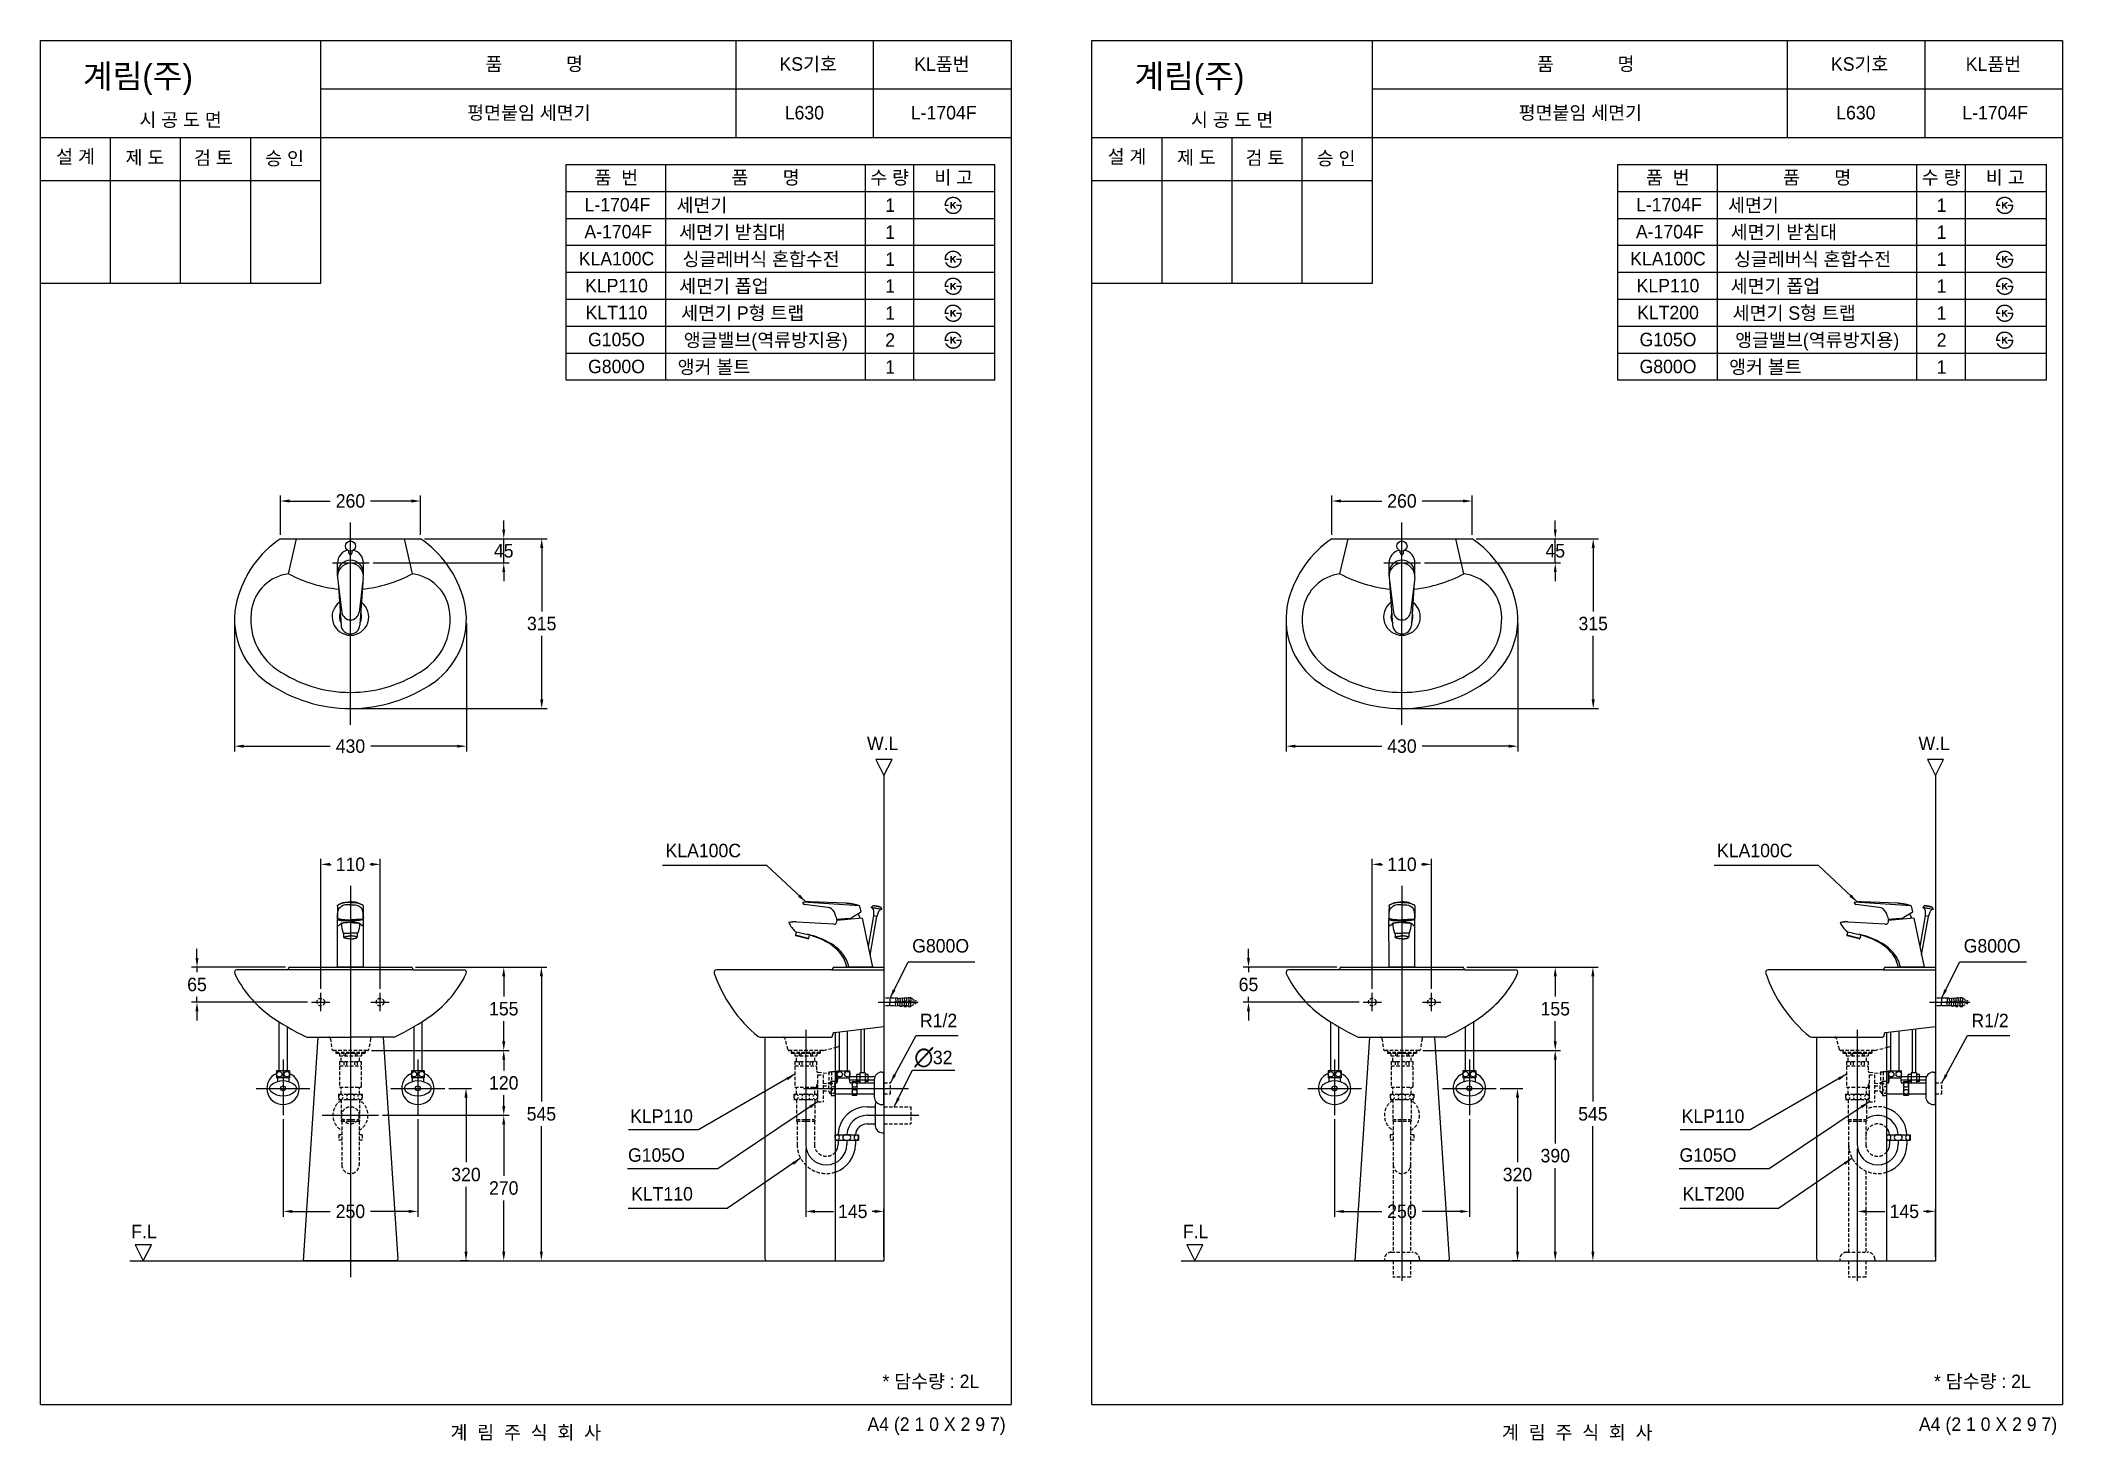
# Model space of a CAD drawing. Header units: millimetres. Extents: x 0 to 3750, y -67 to 2530.
import ezdxf
from ezdxf.enums import TextEntityAlignment as Align
from ezdxf.lldxf.tags import DXFTag

# ---------------------------------------------------------------- set-up
doc = ezdxf.new("R2010")
doc.units = ezdxf.units.MM
doc.linetypes.add('DASHED2', pattern=[9.525, 6.35, -3.175])
for name, color, linetype in [('TEXT', 7, 'Continuous'), ('내부선 및 부속', 4, 'Continuous'), ('도각라인', 7, 'Continuous'), ('외형선', 3, 'Continuous'), ('점선', 6, 'DASHED2'), ('중심선', 1, 'DASHED'), ('치수선', 7, 'Continuous')]:
    doc.layers.add(name, color=color, linetype=linetype)
doc.styles.add('____', font='')
doc.styles.add('타이틀', font='H2GTRM.TTF', dxfattribs={"height": 25})
doc.styles.get('____').set_extended_font_data('굴림')
tags = doc.linetypes.add('DASHDOT', pattern=[70, 31, -13, 13, -13]).pattern_tags.tags
tags[10:11] = [DXFTag(74, 4), DXFTag(75, 0), DXFTag(340, '0'), DXFTag(46, 0.0), DXFTag(50, 0.0), DXFTag(44, 0.0), DXFTag(45, 0.0)]
tags[8:9] = [DXFTag(74, 4), DXFTag(75, 0), DXFTag(340, '0'), DXFTag(46, 0.0), DXFTag(50, 0.0), DXFTag(44, 0.0), DXFTag(45, 0.0)]
tags[6:7] = [DXFTag(74, 4), DXFTag(75, 0), DXFTag(340, '0'), DXFTag(46, 0.0), DXFTag(50, 0.0), DXFTag(44, 0.0), DXFTag(45, 0.0)]
tags[4:5] = [DXFTag(74, 4), DXFTag(75, 0), DXFTag(340, '0'), DXFTag(46, 0.0), DXFTag(50, 0.0), DXFTag(44, 0.0), DXFTag(45, 0.0)]
tags = doc.linetypes.add('DASHED', pattern=[25.72, 12.86, -12.86]).pattern_tags.tags
tags[6:7] = [DXFTag(74, 4), DXFTag(75, 0), DXFTag(340, '0'), DXFTag(46, 0.0), DXFTag(50, 0.0), DXFTag(44, 0.0), DXFTag(45, 0.0)]
tags[4:5] = [DXFTag(74, 4), DXFTag(75, 0), DXFTag(340, '0'), DXFTag(46, 0.0), DXFTag(50, 0.0), DXFTag(44, 0.0), DXFTag(45, 0.0)]
doc.dimstyles.new('MSADIM', dxfattribs={"dimtxt": 33, "dimasz": 17, "dimexe": 10, "dimexo": 7.5, "dimgap": 10, "dimtad": 0, "dimtih": 1, "dimtoh": 1, "dimdec": 0, "dimzin": 1, "dimdsep": 46, "dimtxsty": '____', "dimcen": 11.25, "dimadec": 0, "dimazin": 0, "dimtfac": 1, "dimtdec": 0, "dimtix": 1, "dimtmove": 0, "dimatfit": 3, "dimfxl": 0, "dimtolj": 1, "dimtzin": 1, "dimarcsym": 0})

msp = doc.modelspace()

# ---------------------------------------------------------------- texts
at = {"layer": 'TEXT', "style": '타이틀'}
for p in [(78.7, 2441.8), (2028.7, 2441.8)]:
    msp.add_text('계림(주)', height=44, dxfattribs=at).set_placement(p)
for s, p in [('품             명', (915.7, 2486.4)), ('KS기호', (1423.8, 2486.3)), ('KL품번', (1671.8, 2486.1)), ('품             명', (2865.7, 2486.4)), ('KS기호', (3373.8, 2486.3)), ('KL품번', (3621.8, 2486.1)), ('평면붙임 세면기', (905.8, 2396)), ('L630', (1416.7, 2396)), ('L-1704F', (1675.1, 2396)), ('평면붙임 세면기', (2855.8, 2396)), ('L630', (3366.7, 2396)), ('L-1704F', (3625.1, 2396)), ('시 공 도 면', (259.9, 2382.7)), ('시 공 도 면', (2209.9, 2382.7)), ('설 계', (65, 2314.6)), ('제 도', (193.8, 2312.9)), ('검 토', (320.8, 2312.3)), ('승 인', (452.7, 2311.4)), ('설 계', (2015, 2314.6)), ('제 도', (2143.8, 2312.9)), ('검 토', (2270.8, 2312.3)), ('승 인', (2402.7, 2311.4)), ('품  번', (1067.9, 2275.7)), ('품       명', (1344.8, 2275.7)), ('수 량', (1574.8, 2275.7)), ('비 고', (1693.6, 2275.7)), ('품  번', (3017.9, 2275.7)), ('품       명', (3294.8, 2275.7)), ('수 량', (3524.8, 2275.7)), ('비 고', (3643.6, 2275.7)), ('L-1704F', (1070, 2225.3)), ('세면기', (1226.7, 2224.4)), ('1', (1575.7, 2224.4)), ('L-1704F', (3020, 2225.3)), ('세면기', (3176.7, 2224.4)), ('1', (3525.7, 2224.4)), ('A-1704F', (1071.5, 2175.3)), (' 세면기 받침대', (1278.6, 2174.4)), ('1', (1575.7, 2174.4)), ('A-1704F', (3021.5, 2175.3)), (' 세면기 받침대', (3228.6, 2174.4)), ('1', (3525.7, 2174.4)), ('KLA100C', (1068.3, 2125.3)), ('싱글레버식 혼합수전', (1336.4, 2124.4)), ('KLA100C', (3018.3, 2125.3)), ('싱글레버식 혼합수전', (3286.4, 2124.4)), ('1', (1575.7, 2124.4)), ('1', (3525.7, 2124.4)), ('KLP110', (1068.3, 2075.3)), ('세면기 폽업', (1267.6, 2074.4)), ('1', (1575.7, 2074.4)), ('KLP110', (3018.3, 2075.3)), ('세면기 폽업', (3217.6, 2074.4)), ('1', (3525.7, 2074.4)), ('KLT110', (1068.3, 2025.3)), ('세면기 P형 트랩', (1302.4, 2024.4)), ('1', (1575.7, 2024.4)), ('KLT200', (3018.3, 2025.3)), ('세면기 S형 트랩', (3252.4, 2024.4)), ('1', (3525.7, 2024.4)), ('G105O', (1068.3, 1975.3)), ('앵글밸브(역류방지용)', (1345, 1974.4)), ('G105O', (3018.3, 1975.3)), ('앵글밸브(역류방지용)', (3295, 1974.4)), ('2', (1575.7, 1974.4)), ('2', (3525.7, 1974.4)), ('G800O', (1068.3, 1925.3)), ('앵커 볼트', (1249, 1924.4)), ('1', (1575.7, 1924.4)), ('G800O', (3018.3, 1925.3)), ('앵커 볼트', (3199, 1924.4)), ('1', (3525.7, 1924.4)), ('* 담수량 : 2L', (1651.3, 42.9)), ('* 담수량 : 2L', (3601.3, 42.9)), ('계  림  주  식  회  사', (900, -51.7)), ('계  림  주  식  회  사', (2850, -51.7))]:
    msp.add_text(s, height=25, dxfattribs=at).set_placement(p, align=Align.MIDDLE_CENTER)
for s, p in [('W.L', (1561.9, 1226.2)), ('W.L', (3511.9, 1226.2)), ('F.L', (192.1, 321)), ('F.L', (2142.1, 321))]:
    msp.add_text(s, height=25, dxfattribs=at).set_placement(p, align=Align.MIDDLE)
for p in [(1790, -36.5), (3740, -36.5)]:
    msp.add_text('A4 (2 1 0 X 2 9 7)', height=25, dxfattribs=at).set_placement(p, align=Align.MIDDLE_RIGHT)
at = {"layer": 'TEXT', "char_height": 25, "width": 380.447, "attachment_point": 1, "line_spacing_factor": 0.963855, "style": '타이틀'}
for s, insert in [('\\A1;KLA100C', (1159.2, 1040)), ('\\A1;KLA100C', (3109.2, 1040)), ('\\A1;G800O', (1616.7, 863.3)), ('\\A1;G800O', (3566.7, 863.3)), ('\\A1;KLP110', (1093.6, 547.4)), ('\\A1;KLP110', (3043.6, 547.4)), ('\\A1;G105O', (1089.7, 475.2)), ('\\A1;G105O', (3039.7, 475.2)), ('\\A1;KLT110', (1095.4, 403.3)), ('\\A1;KLT200', (3045.4, 403.3))]:
    msp.add_mtext(s, dxfattribs=dict(at, insert=insert))
at = {"layer": '치수선'}
for s, height, style, p in [('∅', 35, '____', (1620.4, 627.2)), ('32', 25, '타이틀', (1655, 631.2))]:
    msp.add_text(s, height=height, dxfattribs=dict(at, style=style)).set_placement(p)
at = {"layer": '치수선', "linetype": 'Continuous', "char_height": 25, "width": 380.447, "attachment_point": 1, "line_spacing_factor": 0.963855, "style": '타이틀'}
for insert in [(1631, 724.7), (3581, 724.7)]:
    msp.add_mtext('\\A1;R1/2', dxfattribs=dict(at, insert=insert))

# ---------------------------------------------------------------- blocks, each defined once
blk = doc.blocks.new('*D21')
at = {"layer": '치수선', "color": 0, "linetype": 'Continuous', "lineweight": -2}
for p, q in [((2394.9, 1613.3), (2394.9, 1685.7)), ((2411.9, 1675.7), (2487.6, 1675.7)), ((2637.9, 1675.7), (2562.2, 1675.7)), ((2654.9, 1613.3), (2654.9, 1685.7))]:
    blk.add_line(p, q, dxfattribs=at)
at = {"layer": '치수선', "color": 0, "linetype": 'Continuous'}
for points in [[(2411.9, 1678.6), (2411.9, 1672.9), (2394.9, 1675.7)], [(2637.9, 1678.6), (2637.9, 1672.9), (2654.9, 1675.7)]]:
    blk.add_solid(points, dxfattribs=at)
at = {"layer": '치수선', "color": 0, "linetype": 'Continuous', "insert": (2524.9, 1675.7), "char_height": 25, "attachment_point": 5, "style": '____'}
blk.add_mtext('\\A1;260', dxfattribs=at)
blk = doc.blocks.new('*D22')
at = {"layer": '치수선', "color": 0, "linetype": 'Continuous', "lineweight": -2}
for p, q in [((2662.4, 1605.8), (2889.6, 1605.8)), ((2879.6, 1588.8), (2879.6, 1471.1)), ((2879.6, 1307.8), (2879.6, 1425.4)), ((2532.4, 1290.8), (2889.6, 1290.8))]:
    blk.add_line(p, q, dxfattribs=at)
at = {"layer": '치수선', "color": 0, "linetype": 'Continuous'}
for points in [[(2876.8, 1588.8), (2882.5, 1588.8), (2879.6, 1605.8)], [(2876.8, 1307.8), (2882.5, 1307.8), (2879.6, 1290.8)]]:
    blk.add_solid(points, dxfattribs=at)
at = {"layer": '치수선', "color": 0, "linetype": 'Continuous', "insert": (2879.6, 1448.3), "char_height": 25, "attachment_point": 5, "style": '____'}
blk.add_mtext('\\A1;315', dxfattribs=at)
blk = doc.blocks.new('*D23')
at = {"layer": '치수선', "color": 0, "linetype": 'Continuous', "lineweight": -2}
for p, q in [((2809.2, 1622.8), (2809.2, 1639.8)), ((2662.4, 1605.8), (2819.2, 1605.8)), ((2809.2, 1560.8), (2809.2, 1605.8)), ((2566.9, 1560.8), (2819.2, 1560.8)), ((2809.2, 1543.8), (2809.2, 1526.8))]:
    blk.add_line(p, q, dxfattribs=at)
at = {"layer": '치수선', "color": 0, "linetype": 'Continuous'}
for points in [[(2806.4, 1622.8), (2812, 1622.8), (2809.2, 1605.8)], [(2806.4, 1543.8), (2812, 1543.8), (2809.2, 1560.8)]]:
    blk.add_solid(points, dxfattribs=at)
at = {"layer": '치수선', "color": 0, "linetype": 'Continuous', "insert": (2809.2, 1583.3), "char_height": 25, "attachment_point": 5, "style": '____'}
blk.add_mtext('\\A1;45', dxfattribs=at)
blk = doc.blocks.new('*D24')
at = {"layer": '치수선', "color": 0, "linetype": 'Continuous', "lineweight": -2}
for p, q in [((2309.9, 1448.3), (2309.9, 1211)), ((2739.9, 1448.3), (2739.9, 1211)), ((2326.9, 1221), (2487.3, 1221)), ((2722.9, 1221), (2562.6, 1221))]:
    blk.add_line(p, q, dxfattribs=at)
at = {"layer": '치수선', "color": 0, "linetype": 'Continuous'}
for points in [[(2326.9, 1223.8), (2326.9, 1218.2), (2309.9, 1221)], [(2722.9, 1223.8), (2722.9, 1218.2), (2739.9, 1221)]]:
    blk.add_solid(points, dxfattribs=at)
at = {"layer": '치수선', "color": 0, "linetype": 'Continuous', "insert": (2524.9, 1221), "char_height": 25, "attachment_point": 5, "style": '____'}
blk.add_mtext('\\A1;430', dxfattribs=at)
blk = doc.blocks.new('*D14')
at = {"layer": '치수선', "color": 0, "linetype": 'Continuous', "lineweight": -2}
for p, q in [((2469.9, 770.9), (2469.9, 1011.8)), ((2486.9, 1001.8), (2489, 1001.8)), ((2562.9, 1001.8), (2560.9, 1001.8)), ((2579.9, 770.9), (2579.9, 1011.8))]:
    blk.add_line(p, q, dxfattribs=at)
at = {"layer": '치수선', "color": 0, "linetype": 'Continuous'}
for points in [[(2486.9, 1004.7), (2486.9, 999), (2469.9, 1001.8)], [(2562.9, 1004.7), (2562.9, 999), (2579.9, 1001.8)]]:
    blk.add_solid(points, dxfattribs=at)
at = {"layer": '치수선', "color": 0, "linetype": 'Continuous', "insert": (2524.9, 1001.8), "char_height": 25, "attachment_point": 5, "style": '____'}
blk.add_mtext('\\A1;110', dxfattribs=at)
blk = doc.blocks.new('*D15')
at = {"layer": '치수선', "color": 0, "linetype": 'Continuous', "lineweight": -2}
for p, q in [((2240.3, 828.4), (2240.3, 845.4)), ((2404.4, 811.4), (2230.3, 811.4)), ((2240.3, 811.4), (2240.3, 801.7)), ((2240.3, 746.4), (2240.3, 756)), ((2445.4, 746.4), (2230.3, 746.4)), ((2240.3, 729.4), (2240.3, 712.4))]:
    blk.add_line(p, q, dxfattribs=at)
at = {"layer": '치수선', "color": 0, "linetype": 'Continuous'}
for points in [[(2237.5, 828.4), (2243.1, 828.4), (2240.3, 811.4)], [(2237.5, 729.4), (2243.1, 729.4), (2240.3, 746.4)]]:
    blk.add_solid(points, dxfattribs=at)
at = {"layer": '치수선', "color": 0, "linetype": 'Continuous', "insert": (2240.3, 778.9), "char_height": 25, "attachment_point": 5, "style": '____'}
blk.add_mtext('\\A1;65', dxfattribs=at)
blk = doc.blocks.new('*D16')
at = {"layer": '치수선', "color": 0, "linetype": 'Continuous', "lineweight": -2}
for p, q in [((2645.4, 811.4), (2819.2, 811.4)), ((2809.2, 794.4), (2809.2, 756.7)), ((2809.2, 673.4), (2809.2, 711)), ((2563.8, 656.4), (2819.2, 656.4))]:
    blk.add_line(p, q, dxfattribs=at)
at = {"layer": '치수선', "color": 0, "linetype": 'Continuous'}
for points in [[(2806.4, 794.4), (2812, 794.4), (2809.2, 811.4)], [(2806.4, 673.4), (2812, 673.4), (2809.2, 656.4)]]:
    blk.add_solid(points, dxfattribs=at)
at = {"layer": '치수선', "color": 0, "linetype": 'Continuous', "insert": (2809.2, 733.9), "char_height": 25, "attachment_point": 5, "style": '____'}
blk.add_mtext('\\A1;155', dxfattribs=at)
blk = doc.blocks.new('*D17')
at = {"layer": '치수선', "color": 0, "linetype": 'Continuous', "lineweight": -2}
for p, q in [((2707.2, 586.4), (2749.2, 586.4)), ((2739.2, 569.4), (2739.2, 449.2)), ((2739.2, 283.4), (2739.2, 403.5)), ((2743.9, 266.4), (2729.2, 266.4))]:
    blk.add_line(p, q, dxfattribs=at)
at = {"layer": '치수선', "color": 0, "linetype": 'Continuous'}
for points in [[(2736.4, 569.4), (2742.1, 569.4), (2739.2, 586.4)], [(2736.4, 283.4), (2742.1, 283.4), (2739.2, 266.4)]]:
    blk.add_solid(points, dxfattribs=at)
at = {"layer": '치수선', "color": 0, "linetype": 'Continuous', "insert": (2739.2, 426.4), "char_height": 25, "attachment_point": 5, "style": '____'}
blk.add_mtext('\\A1;320', dxfattribs=at)
blk = doc.blocks.new('*D18')
at = {"layer": '치수선', "color": 0, "linetype": 'Continuous', "lineweight": -2}
for p, q in [((2645.4, 811.4), (2889, 811.4)), ((2879, 794.4), (2879, 561.7)), ((2879, 283.4), (2879, 516)), ((2884.5, 266.4), (2889, 266.4))]:
    blk.add_line(p, q, dxfattribs=at)
at = {"layer": '치수선', "color": 0, "linetype": 'Continuous'}
for points in [[(2876.2, 794.4), (2881.8, 794.4), (2879, 811.4)], [(2876.2, 283.4), (2881.8, 283.4), (2879, 266.4)]]:
    blk.add_solid(points, dxfattribs=at)
at = {"layer": '치수선', "color": 0, "linetype": 'Continuous', "insert": (2879, 538.9), "char_height": 25, "attachment_point": 5, "style": '____'}
blk.add_mtext('\\A1;545', dxfattribs=at)
blk = doc.blocks.new('*D19')
at = {"layer": '치수선', "color": 0, "linetype": 'Continuous', "lineweight": -2}
for p, q in [((2399.9, 529.2), (2399.9, 348.1)), ((2649.9, 529.2), (2649.9, 348.1)), ((2416.9, 358.1), (2487.6, 358.1)), ((2632.9, 358.1), (2562.2, 358.1))]:
    blk.add_line(p, q, dxfattribs=at)
at = {"layer": '치수선', "color": 0, "linetype": 'Continuous'}
for points in [[(2416.9, 360.9), (2416.9, 355.3), (2399.9, 358.1)], [(2632.9, 360.9), (2632.9, 355.3), (2649.9, 358.1)]]:
    blk.add_solid(points, dxfattribs=at)
at = {"layer": '치수선', "color": 0, "linetype": 'Continuous', "insert": (2524.9, 358.1), "char_height": 25, "attachment_point": 5, "style": '____'}
blk.add_mtext('\\A1;250', dxfattribs=at)
blk = doc.blocks.new('*D20')
at = {"layer": '치수선', "color": 0, "linetype": 'Continuous', "lineweight": -2}
for p, q in [((3369.3, 474.9), (3369.3, 348.1)), ((3514.3, 378.1), (3514.3, 348.1)), ((3386.3, 358.1), (3420.5, 358.1)), ((3497.3, 358.1), (3492.4, 358.1))]:
    blk.add_line(p, q, dxfattribs=at)
at = {"layer": '치수선', "color": 0, "linetype": 'Continuous'}
for points in [[(3386.3, 360.9), (3386.3, 355.3), (3369.3, 358.1)], [(3497.3, 360.9), (3497.3, 355.3), (3514.3, 358.1)]]:
    blk.add_solid(points, dxfattribs=at)
at = {"layer": '치수선', "color": 0, "linetype": 'Continuous', "insert": (3456.5, 358.1), "char_height": 25, "attachment_point": 5, "style": '____'}
blk.add_mtext('\\A1;145', dxfattribs=at)
blk = doc.blocks.new('*D25')
at = {"layer": '치수선', "color": 0, "linetype": 'Continuous', "lineweight": -2}
for p, q in [((2563.8, 656.4), (2819.2, 656.4)), ((2809.2, 639.4), (2809.2, 484.2)), ((2809.2, 283.4), (2809.2, 438.5)), ((2793.7, 266.4), (2819.2, 266.4))]:
    blk.add_line(p, q, dxfattribs=at)
at = {"layer": '치수선', "color": 0, "linetype": 'Continuous'}
for points in [[(2806.4, 639.4), (2812, 639.4), (2809.2, 656.4)], [(2806.4, 283.4), (2812, 283.4), (2809.2, 266.4)]]:
    blk.add_solid(points, dxfattribs=at)
at = {"layer": '치수선', "color": 0, "linetype": 'Continuous', "insert": (2809.2, 461.4), "char_height": 25, "attachment_point": 5, "style": '____'}
blk.add_mtext('\\A1;390', dxfattribs=at)
blk = doc.blocks.new('*D39')
at = {"layer": '치수선', "color": 0, "linetype": 'Continuous', "lineweight": -2}
for p, q in [((444.9, 1613.3), (444.9, 1685.7)), ((461.9, 1675.7), (537.6, 1675.7)), ((687.9, 1675.7), (612.2, 1675.7)), ((704.9, 1613.3), (704.9, 1685.7))]:
    blk.add_line(p, q, dxfattribs=at)
at = {"layer": '치수선', "color": 0, "linetype": 'Continuous'}
for points in [[(461.9, 1678.6), (461.9, 1672.9), (444.9, 1675.7)], [(687.9, 1678.6), (687.9, 1672.9), (704.9, 1675.7)]]:
    blk.add_solid(points, dxfattribs=at)
at = {"layer": '치수선', "color": 0, "linetype": 'Continuous', "insert": (574.9, 1675.7), "char_height": 25, "attachment_point": 5, "style": '____'}
blk.add_mtext('\\A1;260', dxfattribs=at)
blk = doc.blocks.new('*D40')
at = {"layer": '치수선', "color": 0, "linetype": 'Continuous', "lineweight": -2}
for p, q in [((712.4, 1605.8), (939.6, 1605.8)), ((929.6, 1588.8), (929.6, 1471.1)), ((929.6, 1307.8), (929.6, 1425.4)), ((582.4, 1290.8), (939.6, 1290.8))]:
    blk.add_line(p, q, dxfattribs=at)
at = {"layer": '치수선', "color": 0, "linetype": 'Continuous'}
for points in [[(926.8, 1588.8), (932.5, 1588.8), (929.6, 1605.8)], [(926.8, 1307.8), (932.5, 1307.8), (929.6, 1290.8)]]:
    blk.add_solid(points, dxfattribs=at)
at = {"layer": '치수선', "color": 0, "linetype": 'Continuous', "insert": (929.6, 1448.3), "char_height": 25, "attachment_point": 5, "style": '____'}
blk.add_mtext('\\A1;315', dxfattribs=at)
blk = doc.blocks.new('*D41')
at = {"layer": '치수선', "color": 0, "linetype": 'Continuous', "lineweight": -2}
for p, q in [((859.2, 1622.8), (859.2, 1639.8)), ((712.4, 1605.8), (869.2, 1605.8)), ((859.2, 1560.8), (859.2, 1605.8)), ((616.9, 1560.8), (869.2, 1560.8)), ((859.2, 1543.8), (859.2, 1526.8))]:
    blk.add_line(p, q, dxfattribs=at)
at = {"layer": '치수선', "color": 0, "linetype": 'Continuous'}
for points in [[(856.4, 1622.8), (862, 1622.8), (859.2, 1605.8)], [(856.4, 1543.8), (862, 1543.8), (859.2, 1560.8)]]:
    blk.add_solid(points, dxfattribs=at)
at = {"layer": '치수선', "color": 0, "linetype": 'Continuous', "insert": (859.2, 1583.3), "char_height": 25, "attachment_point": 5, "style": '____'}
blk.add_mtext('\\A1;45', dxfattribs=at)
blk = doc.blocks.new('*D42')
at = {"layer": '치수선', "color": 0, "linetype": 'Continuous', "lineweight": -2}
for p, q in [((359.9, 1448.3), (359.9, 1211)), ((789.9, 1448.3), (789.9, 1211)), ((376.9, 1221), (537.3, 1221)), ((772.9, 1221), (612.6, 1221))]:
    blk.add_line(p, q, dxfattribs=at)
at = {"layer": '치수선', "color": 0, "linetype": 'Continuous'}
for points in [[(376.9, 1223.8), (376.9, 1218.2), (359.9, 1221)], [(772.9, 1223.8), (772.9, 1218.2), (789.9, 1221)]]:
    blk.add_solid(points, dxfattribs=at)
at = {"layer": '치수선', "color": 0, "linetype": 'Continuous', "insert": (574.9, 1221), "char_height": 25, "attachment_point": 5, "style": '____'}
blk.add_mtext('\\A1;430', dxfattribs=at)
blk = doc.blocks.new('*D43')
at = {"layer": '치수선', "color": 0, "linetype": 'Continuous', "lineweight": -2}
for p, q in [((519.9, 770.9), (519.9, 1011.8)), ((536.9, 1001.8), (539, 1001.8)), ((612.9, 1001.8), (610.9, 1001.8)), ((629.9, 770.9), (629.9, 1011.8))]:
    blk.add_line(p, q, dxfattribs=at)
at = {"layer": '치수선', "color": 0, "linetype": 'Continuous'}
for points in [[(536.9, 1004.7), (536.9, 999), (519.9, 1001.8)], [(612.9, 1004.7), (612.9, 999), (629.9, 1001.8)]]:
    blk.add_solid(points, dxfattribs=at)
at = {"layer": '치수선', "color": 0, "linetype": 'Continuous', "insert": (574.9, 1001.8), "char_height": 25, "attachment_point": 5, "style": '____'}
blk.add_mtext('\\A1;110', dxfattribs=at)
blk = doc.blocks.new('*D44')
at = {"layer": '치수선', "color": 0, "linetype": 'Continuous', "lineweight": -2}
for p, q in [((290.3, 828.4), (290.3, 845.4)), ((454.4, 811.4), (280.3, 811.4)), ((290.3, 811.4), (290.3, 801.7)), ((290.3, 746.4), (290.3, 756)), ((495.4, 746.4), (280.3, 746.4)), ((290.3, 729.4), (290.3, 712.4))]:
    blk.add_line(p, q, dxfattribs=at)
at = {"layer": '치수선', "color": 0, "linetype": 'Continuous'}
for points in [[(287.5, 828.4), (293.1, 828.4), (290.3, 811.4)], [(287.5, 729.4), (293.1, 729.4), (290.3, 746.4)]]:
    blk.add_solid(points, dxfattribs=at)
at = {"layer": '치수선', "color": 0, "linetype": 'Continuous', "insert": (290.3, 778.9), "char_height": 25, "attachment_point": 5, "style": '____'}
blk.add_mtext('\\A1;65', dxfattribs=at)
blk = doc.blocks.new('*D45')
at = {"layer": '치수선', "color": 0, "linetype": 'Continuous', "lineweight": -2}
for p, q in [((695.4, 811.4), (869.2, 811.4)), ((859.2, 794.4), (859.2, 756.7)), ((859.2, 673.4), (859.2, 711)), ((613.8, 656.4), (869.2, 656.4))]:
    blk.add_line(p, q, dxfattribs=at)
at = {"layer": '치수선', "color": 0, "linetype": 'Continuous'}
for points in [[(856.4, 794.4), (862, 794.4), (859.2, 811.4)], [(856.4, 673.4), (862, 673.4), (859.2, 656.4)]]:
    blk.add_solid(points, dxfattribs=at)
at = {"layer": '치수선', "color": 0, "linetype": 'Continuous', "insert": (859.2, 733.9), "char_height": 25, "attachment_point": 5, "style": '____'}
blk.add_mtext('\\A1;155', dxfattribs=at)
blk = doc.blocks.new('*D46')
at = {"layer": '치수선', "color": 0, "linetype": 'Continuous', "lineweight": -2}
for p, q in [((613.8, 656.4), (869.2, 656.4)), ((859.2, 639.4), (859.2, 619.2)), ((859.2, 553.4), (859.2, 573.5)), ((634.4, 536.4), (869.2, 536.4))]:
    blk.add_line(p, q, dxfattribs=at)
at = {"layer": '치수선', "color": 0, "linetype": 'Continuous'}
for points in [[(856.4, 639.4), (862, 639.4), (859.2, 656.4)], [(856.4, 553.4), (862, 553.4), (859.2, 536.4)]]:
    blk.add_solid(points, dxfattribs=at)
at = {"layer": '치수선', "color": 0, "linetype": 'Continuous', "insert": (859.2, 596.4), "char_height": 25, "attachment_point": 5, "style": '____'}
blk.add_mtext('\\A1;120', dxfattribs=at)
blk = doc.blocks.new('*D47')
at = {"layer": '치수선', "color": 0, "linetype": 'Continuous', "lineweight": -2}
for p, q in [((634.4, 536.4), (869.2, 536.4)), ((859.2, 519.4), (859.2, 424.2)), ((859.2, 283.4), (859.2, 378.5)), ((846.2, 266.4), (869.2, 266.4))]:
    blk.add_line(p, q, dxfattribs=at)
at = {"layer": '치수선', "color": 0, "linetype": 'Continuous'}
for points in [[(856.4, 519.4), (862, 519.4), (859.2, 536.4)], [(856.4, 283.4), (862, 283.4), (859.2, 266.4)]]:
    blk.add_solid(points, dxfattribs=at)
at = {"layer": '치수선', "color": 0, "linetype": 'Continuous', "insert": (859.2, 401.4), "char_height": 25, "attachment_point": 5, "style": '____'}
blk.add_mtext('\\A1;270', dxfattribs=at)
blk = doc.blocks.new('*D48')
at = {"layer": '치수선', "color": 0, "linetype": 'Continuous', "lineweight": -2}
for p, q in [((757.2, 586.4), (799.2, 586.4)), ((789.2, 569.4), (789.2, 449.2)), ((789.2, 283.4), (789.2, 403.5)), ((793.9, 266.4), (779.2, 266.4))]:
    blk.add_line(p, q, dxfattribs=at)
at = {"layer": '치수선', "color": 0, "linetype": 'Continuous'}
for points in [[(786.4, 569.4), (792.1, 569.4), (789.2, 586.4)], [(786.4, 283.4), (792.1, 283.4), (789.2, 266.4)]]:
    blk.add_solid(points, dxfattribs=at)
at = {"layer": '치수선', "color": 0, "linetype": 'Continuous', "insert": (789.2, 426.4), "char_height": 25, "attachment_point": 5, "style": '____'}
blk.add_mtext('\\A1;320', dxfattribs=at)
blk = doc.blocks.new('*D49')
at = {"layer": '치수선', "color": 0, "linetype": 'Continuous', "lineweight": -2}
for p, q in [((695.4, 811.4), (939, 811.4)), ((929, 794.4), (929, 561.7)), ((929, 283.4), (929, 516)), ((934.5, 266.4), (939, 266.4))]:
    blk.add_line(p, q, dxfattribs=at)
at = {"layer": '치수선', "color": 0, "linetype": 'Continuous'}
for points in [[(926.2, 794.4), (931.8, 794.4), (929, 811.4)], [(926.2, 283.4), (931.8, 283.4), (929, 266.4)]]:
    blk.add_solid(points, dxfattribs=at)
at = {"layer": '치수선', "color": 0, "linetype": 'Continuous', "insert": (929, 538.9), "char_height": 25, "attachment_point": 5, "style": '____'}
blk.add_mtext('\\A1;545', dxfattribs=at)
blk = doc.blocks.new('*D50')
at = {"layer": '치수선', "color": 0, "linetype": 'Continuous', "lineweight": -2}
for p, q in [((449.9, 529.2), (449.9, 348.1)), ((699.9, 529.2), (699.9, 348.1)), ((466.9, 358.1), (537.6, 358.1)), ((682.9, 358.1), (612.2, 358.1))]:
    blk.add_line(p, q, dxfattribs=at)
at = {"layer": '치수선', "color": 0, "linetype": 'Continuous'}
for points in [[(466.9, 360.9), (466.9, 355.3), (449.9, 358.1)], [(682.9, 360.9), (682.9, 355.3), (699.9, 358.1)]]:
    blk.add_solid(points, dxfattribs=at)
at = {"layer": '치수선', "color": 0, "linetype": 'Continuous', "insert": (574.9, 358.1), "char_height": 25, "attachment_point": 5, "style": '____'}
blk.add_mtext('\\A1;250', dxfattribs=at)
blk = doc.blocks.new('*D51')
at = {"layer": '치수선', "color": 0, "linetype": 'Continuous', "lineweight": -2}
for p, q in [((1419.3, 474.9), (1419.3, 348.1)), ((1564.3, 378.1), (1564.3, 348.1)), ((1436.3, 358.1), (1470.5, 358.1)), ((1547.3, 358.1), (1542.4, 358.1))]:
    blk.add_line(p, q, dxfattribs=at)
at = {"layer": '치수선', "color": 0, "linetype": 'Continuous'}
for points in [[(1436.3, 360.9), (1436.3, 355.3), (1419.3, 358.1)], [(1547.3, 360.9), (1547.3, 355.3), (1564.3, 358.1)]]:
    blk.add_solid(points, dxfattribs=at)
at = {"layer": '치수선', "color": 0, "linetype": 'Continuous', "insert": (1506.5, 358.1), "char_height": 25, "attachment_point": 5, "style": '____'}
blk.add_mtext('\\A1;145', dxfattribs=at)

# ---------------------------------------------------------------- dimensions: what is measured, and where the dimension line sits
at = {"layer": '치수선', "linetype": 'Continuous'}
for base, p1, p2, picture, middle in [((704.9, 1675.7), (444.9, 1605.8), (704.9, 1605.8), '*D39', (574.9, 1675.7)), ((2654.9, 1675.7), (2394.9, 1605.8), (2654.9, 1605.8), '*D21', (2524.9, 1675.7)), ((789.9, 1221), (359.9, 1455.8), (789.9, 1455.8), '*D42', (574.9, 1221)), ((2739.9, 1221), (2309.9, 1455.8), (2739.9, 1455.8), '*D24', (2524.9, 1221)), ((629.9, 1001.8), (519.9, 763.4), (629.9, 763.4), '*D43', (574.9, 1001.8)), ((2579.9, 1001.8), (2469.9, 763.4), (2579.9, 763.4), '*D14', (2524.9, 1001.8)), ((699.9, 358.1), (449.9, 536.7), (699.9, 536.7), '*D50', (574.9, 358.1)), ((2649.9, 358.1), (2399.9, 536.7), (2649.9, 536.7), '*D19', (2524.9, 358.1)), ((1564.3, 358.1), (1419.3, 482.4), (1564.3, 385.6), '*D51', (1506.5, 358.1)), ((3514.3, 358.1), (3369.3, 482.4), (3514.3, 385.6), '*D20', (3456.5, 358.1))]:
    dim = msp.add_linear_dim(base=base, p1=p1, p2=p2, dimstyle='MSADIM', override={"dimtxt": 25}, dxfattribs=at)
    dim.commit()
    dim.dimension.update_dxf_attribs({"geometry": picture, "text_midpoint": middle, "dimtype": 160})
for base, p1, p2, picture, middle in [((859.2, 1605.8), (609.4, 1560.8), (704.9, 1605.8), '*D41', (859.2, 1583.3)), ((2809.2, 1605.8), (2559.4, 1560.8), (2654.9, 1605.8), '*D23', (2809.2, 1583.3)), ((859.2, 656.4), (687.9, 811.4), (606.3, 656.4), '*D45', (859.2, 733.9)), ((2809.2, 656.4), (2637.9, 811.4), (2556.3, 656.4), '*D16', (2809.2, 733.9)), ((859.2, 656.4), (626.9, 536.4), (606.3, 656.4), '*D46', (859.2, 596.4)), ((2809.2, 266.4), (2556.3, 656.4), (2786.2, 266.4), '*D25', (2809.2, 461.4)), ((859.2, 266.4), (626.9, 536.4), (838.7, 266.4), '*D47', (859.2, 401.4))]:
    dim = msp.add_linear_dim(base=base, p1=p1, p2=p2, angle=90, dimstyle='MSADIM', override={"dimtxt": 25}, dxfattribs=at)
    dim.commit()
    dim.dimension.update_dxf_attribs({"geometry": picture, "text_midpoint": middle})
for base, p1, p2, picture, middle in [((929.6, 1605.8), (574.9, 1290.8), (704.9, 1605.8), '*D40', (929.6, 1448.3)), ((2879.6, 1605.8), (2524.9, 1290.8), (2654.9, 1605.8), '*D22', (2879.6, 1448.3)), ((290.3, 811.4), (502.9, 746.4), (461.9, 811.4), '*D44', (290.3, 778.9)), ((2240.3, 811.4), (2452.9, 746.4), (2411.9, 811.4), '*D15', (2240.3, 778.9)), ((929, 266.4), (687.9, 811.4), (927, 266.4), '*D49', (929, 538.9)), ((2879, 266.4), (2637.9, 811.4), (2877, 266.4), '*D18', (2879, 538.9)), ((789.2, 266.4), (749.7, 586.4), (801.4, 266.4), '*D48', (789.2, 426.4)), ((2739.2, 266.4), (2699.7, 586.4), (2751.4, 266.4), '*D17', (2739.2, 426.4))]:
    dim = msp.add_linear_dim(base=base, p1=p1, p2=p2, angle=90, dimstyle='MSADIM', override={"dimtxt": 25}, dxfattribs=at)
    dim.commit()
    dim.dimension.update_dxf_attribs({"geometry": picture, "text_midpoint": middle, "dimtype": 160})

# ---------------------------------------------------------------- hatches: boundary and pattern name
at = {"layer": 'TEXT'}
for points in [[(1676.6, 2222.8), (1676.6, 2223.2), (1676.6, 2223.6), (1676.5, 2224), (1676.6, 2224.4), (1676.6, 2224.8), (1676.6, 2225.2), (1676.6, 2225.6), (1676.7, 2226), (1676.7, 2226.4), (1676.8, 2226.8), (1676.8, 2227.2), (1676.9, 2227.6), (1677, 2228), (1677.1, 2228.4), (1677.2, 2228.8), (1677.3, 2229.1), (1677.4, 2229.5), (1677.5, 2229.9), (1677.7, 2230.3), (1677.8, 2230.6), (1678, 2231), (1678.1, 2231.4), (1678.3, 2231.7), (1678.5, 2232.1), (1678.7, 2232.4), (1678.9, 2232.7), (1679.1, 2233.1), (1679.3, 2233.4), (1679.5, 2233.7), (1679.7, 2234), (1680, 2234.3), (1680.5, 2234.9), (1680.8, 2235.2), (1681, 2235.5), (1681.3, 2235.8), (1681.6, 2236.1), (1681.9, 2236.4), (1682.2, 2236.6), (1682.5, 2236.9), (1682.8, 2237.1), (1683.2, 2237.4), (1683.5, 2237.6), (1683.8, 2237.8), (1684.2, 2238), (1684.5, 2238.2), (1684.9, 2238.4), (1685.2, 2238.6), (1685.7, 2238.7), (1686.1, 2238.9), (1686.5, 2239.1), (1686.9, 2239.2), (1687.3, 2239.4), (1687.8, 2239.5), (1688.2, 2239.6), (1688.6, 2239.7), (1689.1, 2239.8), (1689.5, 2239.9), (1690, 2239.9), (1690.5, 2240), (1691, 2240), (1691.4, 2240.1), (1691.9, 2240.1), (1692.4, 2240.1), (1693.2, 2240.1), (1693.6, 2240.1), (1693.9, 2240), (1694.3, 2240), (1694.7, 2240), (1695, 2239.9), (1695.4, 2239.9), (1695.7, 2239.8), (1696.1, 2239.7), (1696.4, 2239.7), (1696.8, 2239.6), (1697.1, 2239.5), (1697.4, 2239.4), (1697.8, 2239.3), (1698.1, 2239.2), (1698.4, 2239.1), (1698.7, 2239), (1699, 2238.9), (1699.4, 2238.7), (1699.7, 2238.6), (1700, 2238.5), (1700.3, 2238.3), (1700.6, 2238.2), (1700.8, 2238), (1701.1, 2237.8), (1701.4, 2237.7), (1701.7, 2237.5), (1702, 2237.3), (1702.2, 2237.1), (1702.5, 2236.9), (1702.8, 2236.7), (1703.2, 2236.4), (1703.6, 2236), (1704, 2235.6), (1704.4, 2235.2), (1704.8, 2234.8), (1705.1, 2234.4), (1705.5, 2234), (1705.8, 2233.6), (1706.1, 2233.1), (1706.4, 2232.6), (1706.7, 2232.2), (1707, 2231.7), (1707.3, 2231.1), (1707.5, 2230.6), (1707.8, 2230.1), (1708, 2229.5), (1708, 2229.5), (1704.9, 2229.5), (1704.9, 2229.5), (1704.8, 2229.7), (1704.8, 2229.9), (1704.7, 2230.1), (1704.6, 2230.2), (1704.6, 2230.4), (1704.5, 2230.6), (1704.4, 2230.7), (1704.3, 2230.9), (1704.2, 2231.1), (1704.1, 2231.2), (1704, 2231.4), (1703.9, 2231.6), (1703.8, 2231.7), (1703.7, 2231.9), (1703.6, 2232.1), (1703.5, 2232.2), (1703.3, 2232.4), (1703.2, 2232.6), (1702.9, 2232.9), (1702.7, 2233.2), (1702.4, 2233.5), (1702.1, 2233.8), (1701.7, 2234.1), (1701.4, 2234.4), (1701, 2234.7), (1700.8, 2234.9), (1700.6, 2235.1), (1700.3, 2235.2), (1700.1, 2235.4), (1699.9, 2235.5), (1699.6, 2235.7), (1699.4, 2235.8), (1699.1, 2236), (1698.9, 2236.1), (1698.6, 2236.2), (1698.4, 2236.4), (1698.1, 2236.5), (1697.9, 2236.6), (1697.6, 2236.7), (1697.4, 2236.8), (1697.1, 2236.9), (1696.8, 2237), (1696.6, 2237), (1696.3, 2237.1), (1696.1, 2237.2), (1695.8, 2237.3), (1695.5, 2237.3), (1695.2, 2237.4), (1695, 2237.4), (1694.7, 2237.5), (1694.4, 2237.5), (1694.1, 2237.5), (1693.8, 2237.6), (1693.6, 2237.6), (1693.3, 2237.6), (1693, 2237.6), (1692.7, 2237.6), (1692.3, 2237.6), (1692, 2237.6), (1691.7, 2237.6), (1691.3, 2237.5), (1691, 2237.5), (1690.7, 2237.5), (1690.3, 2237.4), (1690, 2237.4), (1689.7, 2237.3), (1689.4, 2237.3), (1689.1, 2237.2), (1688.8, 2237.1), (1688.5, 2237), (1688.2, 2237), (1687.9, 2236.9), (1687.6, 2236.8), (1687.3, 2236.7), (1687, 2236.5), (1686.7, 2236.4), (1686.5, 2236.3), (1686.2, 2236.2), (1685.9, 2236), (1685.6, 2235.9), (1685.4, 2235.7), (1685.1, 2235.6), (1684.9, 2235.4), (1684.6, 2235.2), (1684.4, 2235), (1684.1, 2234.9), (1683.9, 2234.7), (1683.7, 2234.5), (1683.4, 2234.3), (1683.2, 2234), (1683, 2233.8), (1682.7, 2233.6), (1682.5, 2233.4), (1682.3, 2233.1), (1682.1, 2232.9), (1681.9, 2232.6), (1681.7, 2232.4), (1681.6, 2232.1), (1681.4, 2231.9), (1681.2, 2231.6), (1681.1, 2231.4), (1680.9, 2231.1), (1680.8, 2230.8), (1680.6, 2230.5), (1680.5, 2230.3), (1680.4, 2230), (1680.3, 2229.7), (1680.2, 2229.4), (1680, 2229.1), (1680, 2228.8), (1679.9, 2228.5), (1679.8, 2228.2), (1679.7, 2227.8), (1679.6, 2227.5), (1679.6, 2227.2), (1679.5, 2226.9), (1679.5, 2226.5), (1679.4, 2226.2), (1679.4, 2225.8), (1679.4, 2225.5), (1679.3, 2225.1), (1679.3, 2225.1), (1684.5, 2225.1), (1684.5, 2225.1), (1684.5, 2225.1), (1684.5, 2222.8), (1684.5, 2222.8), (1684.5, 2222.8), (1676.6, 2222.8)], [(1708.7, 2225.1), (1708.8, 2224.7), (1708.7, 2224.3), (1708.7, 2223.8), (1708.7, 2223.4), (1708.7, 2223), (1708.6, 2222.5), (1708.6, 2222.1), (1708.5, 2221.7), (1708.5, 2221.3), (1708.4, 2220.9), (1708.3, 2220.4), (1708.2, 2220), (1708.1, 2219.6), (1708, 2219.2), (1707.8, 2218.8), (1707.7, 2218.4), (1707.6, 2218), (1707.4, 2217.6), (1707.3, 2217.3), (1707.1, 2216.9), (1706.9, 2216.5), (1706.7, 2216.2), (1706.6, 2215.8), (1706.4, 2215.5), (1706.2, 2215.1), (1705.9, 2214.8), (1705.7, 2214.5), (1705.5, 2214.2), (1705.3, 2213.8), (1705, 2213.5), (1704.8, 2213.2), (1704.5, 2212.9), (1704.2, 2212.6), (1704, 2212.4), (1703.7, 2212.1), (1703.4, 2211.8), (1703.1, 2211.6), (1702.8, 2211.3), (1702.5, 2211.1), (1702.2, 2210.8), (1701.9, 2210.6), (1701.6, 2210.4), (1701.2, 2210.2), (1700.9, 2210), (1700.6, 2209.8), (1700.2, 2209.6), (1699.9, 2209.4), (1699.5, 2209.3), (1699.2, 2209.1), (1698.8, 2209), (1698.4, 2208.8), (1698, 2208.7), (1697.7, 2208.6), (1697.3, 2208.5), (1696.9, 2208.4), (1696.5, 2208.3), (1696.1, 2208.2), (1695.7, 2208.1), (1695.3, 2208.1), (1694.9, 2208), (1694.5, 2208), (1694.1, 2208), (1693.7, 2207.9), (1693.3, 2207.9), (1692.6, 2207.9), (1692, 2208), (1691.3, 2208), (1690.7, 2208.1), (1690.1, 2208.2), (1689.8, 2208.2), (1689.5, 2208.3), (1689.2, 2208.3), (1688.9, 2208.4), (1688.6, 2208.5), (1688.3, 2208.6), (1688, 2208.6), (1687.7, 2208.7), (1687.4, 2208.8), (1687.1, 2208.9), (1686.8, 2209), (1686.6, 2209.1), (1686.3, 2209.2), (1686, 2209.4), (1685.7, 2209.5), (1685.5, 2209.6), (1685.2, 2209.7), (1684.9, 2209.9), (1684.7, 2210), (1684.4, 2210.2), (1684.1, 2210.3), (1683.6, 2210.7), (1683.4, 2210.8), (1683.1, 2211), (1682.8, 2211.2), (1682.6, 2211.4), (1682.4, 2211.6), (1682.1, 2211.8), (1681.9, 2212), (1681.6, 2212.2), (1681.4, 2212.5), (1681.2, 2212.7), (1681, 2212.9), (1680.8, 2213.1), (1680.5, 2213.4), (1680.3, 2213.6), (1680.1, 2213.9), (1679.9, 2214.1), (1679.7, 2214.4), (1679.6, 2214.6), (1679.4, 2214.9), (1679.2, 2215.2), (1679, 2215.5), (1678.8, 2215.7), (1678.7, 2216), (1678.5, 2216.3), (1678.3, 2216.6), (1678.2, 2216.9), (1678, 2217.2), (1677.8, 2217.8), (1677.5, 2218.5), (1677.5, 2218.5), (1680.4, 2218.5), (1680.4, 2218.5), (1680.7, 2218.1), (1680.9, 2217.6), (1681.1, 2217.2), (1681.4, 2216.9), (1681.6, 2216.5), (1681.9, 2216.1), (1682.1, 2215.8), (1682.4, 2215.4), (1682.7, 2215.1), (1682.9, 2214.8), (1683.2, 2214.5), (1683.5, 2214.2), (1683.8, 2213.9), (1684.1, 2213.6), (1684.4, 2213.3), (1684.7, 2213.1), (1684.9, 2212.9), (1685.2, 2212.7), (1685.4, 2212.6), (1685.6, 2212.4), (1685.9, 2212.3), (1686.1, 2212.1), (1686.3, 2212), (1686.6, 2211.9), (1686.8, 2211.7), (1687.1, 2211.6), (1687.3, 2211.5), (1687.6, 2211.4), (1687.9, 2211.3), (1688.1, 2211.2), (1688.4, 2211.1), (1688.7, 2211), (1688.9, 2211), (1689.2, 2210.9), (1689.5, 2210.8), (1689.8, 2210.8), (1690, 2210.7), (1690.3, 2210.7), (1690.6, 2210.6), (1690.9, 2210.6), (1691.2, 2210.6), (1691.5, 2210.5), (1691.8, 2210.5), (1692.1, 2210.5), (1692.4, 2210.5), (1692.7, 2210.5), (1693, 2210.5), (1693.9, 2210.5), (1694.1, 2210.6), (1694.4, 2210.6), (1694.7, 2210.6), (1694.9, 2210.6), (1695.2, 2210.7), (1695.5, 2210.7), (1695.7, 2210.8), (1696, 2210.8), (1696.3, 2210.9), (1696.5, 2210.9), (1696.8, 2211), (1697, 2211.1), (1697.3, 2211.2), (1697.5, 2211.2), (1697.8, 2211.3), (1698, 2211.4), (1698.3, 2211.5), (1698.5, 2211.6), (1698.8, 2211.8), (1699, 2211.9), (1699.2, 2212), (1699.5, 2212.1), (1699.7, 2212.3), (1699.9, 2212.4), (1700.2, 2212.6), (1700.4, 2212.7), (1700.6, 2212.9), (1700.9, 2213), (1701.1, 2213.2), (1701.3, 2213.4), (1701.6, 2213.6), (1701.8, 2213.8), (1702, 2214), (1702.3, 2214.3), (1702.5, 2214.5), (1702.7, 2214.8), (1702.9, 2215), (1703.2, 2215.3), (1703.3, 2215.5), (1703.5, 2215.8), (1703.7, 2216), (1703.9, 2216.3), (1704.1, 2216.6), (1704.2, 2216.9), (1704.4, 2217.2), (1704.5, 2217.4), (1704.7, 2217.7), (1704.8, 2218), (1704.9, 2218.3), (1705.1, 2218.7), (1705.2, 2219), (1705.3, 2219.3), (1705.4, 2219.6), (1705.5, 2220), (1705.6, 2220.3), (1705.6, 2220.6), (1705.7, 2221), (1705.8, 2221.3), (1705.8, 2221.7), (1705.9, 2222.1), (1705.9, 2222.4), (1705.9, 2222.8), (1705.9, 2222.8), (1698.5, 2222.8), (1698.5, 2222.8), (1698.5, 2222.8), (1698.5, 2225.1), (1698.5, 2225.1), (1698.5, 2225.1), (1708.7, 2225.1)], [(1690.3, 2225.8), (1695.1, 2230.2), (1699, 2230.2), (1693.6, 2225.2), (1698.7, 2217.7), (1695.3, 2217.7), (1691.7, 2223.4), (1690.3, 2222.2), (1690.3, 2217.7), (1687.4, 2217.7), (1687.4, 2230.3), (1690.3, 2230.3)], [(3626.6, 2222.8), (3626.6, 2223.2), (3626.6, 2223.6), (3626.5, 2224), (3626.6, 2224.4), (3626.6, 2224.8), (3626.6, 2225.2), (3626.6, 2225.6), (3626.7, 2226), (3626.7, 2226.4), (3626.8, 2226.8), (3626.8, 2227.2), (3626.9, 2227.6), (3627, 2228), (3627.1, 2228.4), (3627.2, 2228.8), (3627.3, 2229.1), (3627.4, 2229.5), (3627.5, 2229.9), (3627.7, 2230.3), (3627.8, 2230.6), (3628, 2231), (3628.1, 2231.4), (3628.3, 2231.7), (3628.5, 2232.1), (3628.7, 2232.4), (3628.9, 2232.7), (3629.1, 2233.1), (3629.3, 2233.4), (3629.5, 2233.7), (3629.7, 2234), (3630, 2234.3), (3630.5, 2234.9), (3630.8, 2235.2), (3631, 2235.5), (3631.3, 2235.8), (3631.6, 2236.1), (3631.9, 2236.4), (3632.2, 2236.6), (3632.5, 2236.9), (3632.8, 2237.1), (3633.2, 2237.4), (3633.5, 2237.6), (3633.8, 2237.8), (3634.2, 2238), (3634.5, 2238.2), (3634.9, 2238.4), (3635.2, 2238.6), (3635.7, 2238.7), (3636.1, 2238.9), (3636.5, 2239.1), (3636.9, 2239.2), (3637.3, 2239.4), (3637.8, 2239.5), (3638.2, 2239.6), (3638.6, 2239.7), (3639.1, 2239.8), (3639.5, 2239.9), (3640, 2239.9), (3640.5, 2240), (3641, 2240), (3641.4, 2240.1), (3641.9, 2240.1), (3642.4, 2240.1), (3643.2, 2240.1), (3643.6, 2240.1), (3643.9, 2240), (3644.3, 2240), (3644.7, 2240), (3645, 2239.9), (3645.4, 2239.9), (3645.7, 2239.8), (3646.1, 2239.7), (3646.4, 2239.7), (3646.8, 2239.6), (3647.1, 2239.5), (3647.4, 2239.4), (3647.8, 2239.3), (3648.1, 2239.2), (3648.4, 2239.1), (3648.7, 2239), (3649, 2238.9), (3649.4, 2238.7), (3649.7, 2238.6), (3650, 2238.5), (3650.3, 2238.3), (3650.6, 2238.2), (3650.8, 2238), (3651.1, 2237.8), (3651.4, 2237.7), (3651.7, 2237.5), (3652, 2237.3), (3652.2, 2237.1), (3652.5, 2236.9), (3652.8, 2236.7), (3653.2, 2236.4), (3653.6, 2236), (3654, 2235.6), (3654.4, 2235.2), (3654.8, 2234.8), (3655.1, 2234.4), (3655.5, 2234), (3655.8, 2233.6), (3656.1, 2233.1), (3656.4, 2232.6), (3656.7, 2232.2), (3657, 2231.7), (3657.3, 2231.1), (3657.5, 2230.6), (3657.8, 2230.1), (3658, 2229.5), (3658, 2229.5), (3654.9, 2229.5), (3654.9, 2229.5), (3654.8, 2229.7), (3654.8, 2229.9), (3654.7, 2230.1), (3654.6, 2230.2), (3654.6, 2230.4), (3654.5, 2230.6), (3654.4, 2230.7), (3654.3, 2230.9), (3654.2, 2231.1), (3654.1, 2231.2), (3654, 2231.4), (3653.9, 2231.6), (3653.8, 2231.7), (3653.7, 2231.9), (3653.6, 2232.1), (3653.5, 2232.2), (3653.3, 2232.4), (3653.2, 2232.6), (3652.9, 2232.9), (3652.7, 2233.2), (3652.4, 2233.5), (3652.1, 2233.8), (3651.7, 2234.1), (3651.4, 2234.4), (3651, 2234.7), (3650.8, 2234.9), (3650.6, 2235.1), (3650.3, 2235.2), (3650.1, 2235.4), (3649.9, 2235.5), (3649.6, 2235.7), (3649.4, 2235.8), (3649.1, 2236), (3648.9, 2236.1), (3648.6, 2236.2), (3648.4, 2236.4), (3648.1, 2236.5), (3647.9, 2236.6), (3647.6, 2236.7), (3647.4, 2236.8), (3647.1, 2236.9), (3646.8, 2237), (3646.6, 2237), (3646.3, 2237.1), (3646.1, 2237.2), (3645.8, 2237.3), (3645.5, 2237.3), (3645.2, 2237.4), (3645, 2237.4), (3644.7, 2237.5), (3644.4, 2237.5), (3644.1, 2237.5), (3643.8, 2237.6), (3643.6, 2237.6), (3643.3, 2237.6), (3643, 2237.6), (3642.7, 2237.6), (3642.3, 2237.6), (3642, 2237.6), (3641.7, 2237.6), (3641.3, 2237.5), (3641, 2237.5), (3640.7, 2237.5), (3640.3, 2237.4), (3640, 2237.4), (3639.7, 2237.3), (3639.4, 2237.3), (3639.1, 2237.2), (3638.8, 2237.1), (3638.5, 2237), (3638.2, 2237), (3637.9, 2236.9), (3637.6, 2236.8), (3637.3, 2236.7), (3637, 2236.5), (3636.7, 2236.4), (3636.5, 2236.3), (3636.2, 2236.2), (3635.9, 2236), (3635.6, 2235.9), (3635.4, 2235.7), (3635.1, 2235.6), (3634.9, 2235.4), (3634.6, 2235.2), (3634.4, 2235), (3634.1, 2234.9), (3633.9, 2234.7), (3633.7, 2234.5), (3633.4, 2234.3), (3633.2, 2234), (3633, 2233.8), (3632.7, 2233.6), (3632.5, 2233.4), (3632.3, 2233.1), (3632.1, 2232.9), (3631.9, 2232.6), (3631.7, 2232.4), (3631.6, 2232.1), (3631.4, 2231.9), (3631.2, 2231.6), (3631.1, 2231.4), (3630.9, 2231.1), (3630.8, 2230.8), (3630.6, 2230.5), (3630.5, 2230.3), (3630.4, 2230), (3630.3, 2229.7), (3630.2, 2229.4), (3630, 2229.1), (3630, 2228.8), (3629.9, 2228.5), (3629.8, 2228.2), (3629.7, 2227.8), (3629.6, 2227.5), (3629.6, 2227.2), (3629.5, 2226.9), (3629.5, 2226.5), (3629.4, 2226.2), (3629.4, 2225.8), (3629.4, 2225.5), (3629.3, 2225.1), (3629.3, 2225.1), (3634.5, 2225.1), (3634.5, 2225.1), (3634.5, 2225.1), (3634.5, 2222.8), (3634.5, 2222.8), (3634.5, 2222.8), (3626.6, 2222.8)], [(3658.7, 2225.1), (3658.8, 2224.7), (3658.7, 2224.3), (3658.7, 2223.8), (3658.7, 2223.4), (3658.7, 2223), (3658.6, 2222.5), (3658.6, 2222.1), (3658.5, 2221.7), (3658.5, 2221.3), (3658.4, 2220.9), (3658.3, 2220.4), (3658.2, 2220), (3658.1, 2219.6), (3658, 2219.2), (3657.8, 2218.8), (3657.7, 2218.4), (3657.6, 2218), (3657.4, 2217.6), (3657.3, 2217.3), (3657.1, 2216.9), (3656.9, 2216.5), (3656.7, 2216.2), (3656.6, 2215.8), (3656.4, 2215.5), (3656.2, 2215.1), (3655.9, 2214.8), (3655.7, 2214.5), (3655.5, 2214.2), (3655.3, 2213.8), (3655, 2213.5), (3654.8, 2213.2), (3654.5, 2212.9), (3654.2, 2212.6), (3654, 2212.4), (3653.7, 2212.1), (3653.4, 2211.8), (3653.1, 2211.6), (3652.8, 2211.3), (3652.5, 2211.1), (3652.2, 2210.8), (3651.9, 2210.6), (3651.6, 2210.4), (3651.2, 2210.2), (3650.9, 2210), (3650.6, 2209.8), (3650.2, 2209.6), (3649.9, 2209.4), (3649.5, 2209.3), (3649.2, 2209.1), (3648.8, 2209), (3648.4, 2208.8), (3648, 2208.7), (3647.7, 2208.6), (3647.3, 2208.5), (3646.9, 2208.4), (3646.5, 2208.3), (3646.1, 2208.2), (3645.7, 2208.1), (3645.3, 2208.1), (3644.9, 2208), (3644.5, 2208), (3644.1, 2208), (3643.7, 2207.9), (3643.3, 2207.9), (3642.6, 2207.9), (3642, 2208), (3641.3, 2208), (3640.7, 2208.1), (3640.1, 2208.2), (3639.8, 2208.2), (3639.5, 2208.3), (3639.2, 2208.3), (3638.9, 2208.4), (3638.6, 2208.5), (3638.3, 2208.6), (3638, 2208.6), (3637.7, 2208.7), (3637.4, 2208.8), (3637.1, 2208.9), (3636.8, 2209), (3636.6, 2209.1), (3636.3, 2209.2), (3636, 2209.4), (3635.7, 2209.5), (3635.5, 2209.6), (3635.2, 2209.7), (3634.9, 2209.9), (3634.7, 2210), (3634.4, 2210.2), (3634.1, 2210.3), (3633.6, 2210.7), (3633.4, 2210.8), (3633.1, 2211), (3632.8, 2211.2), (3632.6, 2211.4), (3632.4, 2211.6), (3632.1, 2211.8), (3631.9, 2212), (3631.6, 2212.2), (3631.4, 2212.5), (3631.2, 2212.7), (3631, 2212.9), (3630.8, 2213.1), (3630.5, 2213.4), (3630.3, 2213.6), (3630.1, 2213.9), (3629.9, 2214.1), (3629.7, 2214.4), (3629.6, 2214.6), (3629.4, 2214.9), (3629.2, 2215.2), (3629, 2215.5), (3628.8, 2215.7), (3628.7, 2216), (3628.5, 2216.3), (3628.3, 2216.6), (3628.2, 2216.9), (3628, 2217.2), (3627.8, 2217.8), (3627.5, 2218.5), (3627.5, 2218.5), (3630.4, 2218.5), (3630.4, 2218.5), (3630.7, 2218.1), (3630.9, 2217.6), (3631.1, 2217.2), (3631.4, 2216.9), (3631.6, 2216.5), (3631.9, 2216.1), (3632.1, 2215.8), (3632.4, 2215.4), (3632.7, 2215.1), (3632.9, 2214.8), (3633.2, 2214.5), (3633.5, 2214.2), (3633.8, 2213.9), (3634.1, 2213.6), (3634.4, 2213.3), (3634.7, 2213.1), (3634.9, 2212.9), (3635.2, 2212.7), (3635.4, 2212.6), (3635.6, 2212.4), (3635.9, 2212.3), (3636.1, 2212.1), (3636.3, 2212), (3636.6, 2211.9), (3636.8, 2211.7), (3637.1, 2211.6), (3637.3, 2211.5), (3637.6, 2211.4), (3637.9, 2211.3), (3638.1, 2211.2), (3638.4, 2211.1), (3638.7, 2211), (3638.9, 2211), (3639.2, 2210.9), (3639.5, 2210.8), (3639.8, 2210.8), (3640, 2210.7), (3640.3, 2210.7), (3640.6, 2210.6), (3640.9, 2210.6), (3641.2, 2210.6), (3641.5, 2210.5), (3641.8, 2210.5), (3642.1, 2210.5), (3642.4, 2210.5), (3642.7, 2210.5), (3643, 2210.5), (3643.9, 2210.5), (3644.1, 2210.6), (3644.4, 2210.6), (3644.7, 2210.6), (3644.9, 2210.6), (3645.2, 2210.7), (3645.5, 2210.7), (3645.7, 2210.8), (3646, 2210.8), (3646.3, 2210.9), (3646.5, 2210.9), (3646.8, 2211), (3647, 2211.1), (3647.3, 2211.2), (3647.5, 2211.2), (3647.8, 2211.3), (3648, 2211.4), (3648.3, 2211.5), (3648.5, 2211.6), (3648.8, 2211.8), (3649, 2211.9), (3649.2, 2212), (3649.5, 2212.1), (3649.7, 2212.3), (3649.9, 2212.4), (3650.2, 2212.6), (3650.4, 2212.7), (3650.6, 2212.9), (3650.9, 2213), (3651.1, 2213.2), (3651.3, 2213.4), (3651.6, 2213.6), (3651.8, 2213.8), (3652, 2214), (3652.3, 2214.3), (3652.5, 2214.5), (3652.7, 2214.8), (3652.9, 2215), (3653.2, 2215.3), (3653.3, 2215.5), (3653.5, 2215.8), (3653.7, 2216), (3653.9, 2216.3), (3654.1, 2216.6), (3654.2, 2216.9), (3654.4, 2217.2), (3654.5, 2217.4), (3654.7, 2217.7), (3654.8, 2218), (3654.9, 2218.3), (3655.1, 2218.7), (3655.2, 2219), (3655.3, 2219.3), (3655.4, 2219.6), (3655.5, 2220), (3655.6, 2220.3), (3655.6, 2220.6), (3655.7, 2221), (3655.8, 2221.3), (3655.8, 2221.7), (3655.9, 2222.1), (3655.9, 2222.4), (3655.9, 2222.8), (3655.9, 2222.8), (3648.5, 2222.8), (3648.5, 2222.8), (3648.5, 2222.8), (3648.5, 2225.1), (3648.5, 2225.1), (3648.5, 2225.1), (3658.7, 2225.1)], [(3640.3, 2225.8), (3645.1, 2230.2), (3649, 2230.2), (3643.6, 2225.2), (3648.7, 2217.7), (3645.3, 2217.7), (3641.7, 2223.4), (3640.3, 2222.2), (3640.3, 2217.7), (3637.4, 2217.7), (3637.4, 2230.3), (3640.3, 2230.3)], [(1676.6, 2122.8), (1676.6, 2123.2), (1676.6, 2123.6), (1676.5, 2124), (1676.6, 2124.4), (1676.6, 2124.8), (1676.6, 2125.2), (1676.6, 2125.6), (1676.7, 2126), (1676.7, 2126.4), (1676.8, 2126.8), (1676.8, 2127.2), (1676.9, 2127.6), (1677, 2128), (1677.1, 2128.4), (1677.2, 2128.8), (1677.3, 2129.1), (1677.4, 2129.5), (1677.5, 2129.9), (1677.7, 2130.3), (1677.8, 2130.6), (1678, 2131), (1678.1, 2131.4), (1678.3, 2131.7), (1678.5, 2132.1), (1678.7, 2132.4), (1678.9, 2132.7), (1679.1, 2133.1), (1679.3, 2133.4), (1679.5, 2133.7), (1679.7, 2134), (1680, 2134.3), (1680.5, 2134.9), (1680.8, 2135.2), (1681, 2135.5), (1681.3, 2135.8), (1681.6, 2136.1), (1681.9, 2136.4), (1682.2, 2136.6), (1682.5, 2136.9), (1682.8, 2137.1), (1683.2, 2137.4), (1683.5, 2137.6), (1683.8, 2137.8), (1684.2, 2138), (1684.5, 2138.2), (1684.9, 2138.4), (1685.2, 2138.6), (1685.7, 2138.7), (1686.1, 2138.9), (1686.5, 2139.1), (1686.9, 2139.2), (1687.3, 2139.4), (1687.8, 2139.5), (1688.2, 2139.6), (1688.6, 2139.7), (1689.1, 2139.8), (1689.5, 2139.9), (1690, 2139.9), (1690.5, 2140), (1691, 2140), (1691.4, 2140.1), (1691.9, 2140.1), (1692.4, 2140.1), (1693.2, 2140.1), (1693.6, 2140.1), (1693.9, 2140), (1694.3, 2140), (1694.7, 2140), (1695, 2139.9), (1695.4, 2139.9), (1695.7, 2139.8), (1696.1, 2139.7), (1696.4, 2139.7), (1696.8, 2139.6), (1697.1, 2139.5), (1697.4, 2139.4), (1697.8, 2139.3), (1698.1, 2139.2), (1698.4, 2139.1), (1698.7, 2139), (1699, 2138.9), (1699.4, 2138.7), (1699.7, 2138.6), (1700, 2138.5), (1700.3, 2138.3), (1700.6, 2138.2), (1700.8, 2138), (1701.1, 2137.8), (1701.4, 2137.7), (1701.7, 2137.5), (1702, 2137.3), (1702.2, 2137.1), (1702.5, 2136.9), (1702.8, 2136.7), (1703.2, 2136.4), (1703.6, 2136), (1704, 2135.6), (1704.4, 2135.2), (1704.8, 2134.8), (1705.1, 2134.4), (1705.5, 2134), (1705.8, 2133.6), (1706.1, 2133.1), (1706.4, 2132.6), (1706.7, 2132.2), (1707, 2131.7), (1707.3, 2131.1), (1707.5, 2130.6), (1707.8, 2130.1), (1708, 2129.5), (1708, 2129.5), (1704.9, 2129.5), (1704.9, 2129.5), (1704.8, 2129.7), (1704.8, 2129.9), (1704.7, 2130.1), (1704.6, 2130.2), (1704.6, 2130.4), (1704.5, 2130.6), (1704.4, 2130.7), (1704.3, 2130.9), (1704.2, 2131.1), (1704.1, 2131.2), (1704, 2131.4), (1703.9, 2131.6), (1703.8, 2131.7), (1703.7, 2131.9), (1703.6, 2132.1), (1703.5, 2132.2), (1703.3, 2132.4), (1703.2, 2132.6), (1702.9, 2132.9), (1702.7, 2133.2), (1702.4, 2133.5), (1702.1, 2133.8), (1701.7, 2134.1), (1701.4, 2134.4), (1701, 2134.7), (1700.8, 2134.9), (1700.6, 2135.1), (1700.3, 2135.2), (1700.1, 2135.4), (1699.9, 2135.5), (1699.6, 2135.7), (1699.4, 2135.8), (1699.1, 2136), (1698.9, 2136.1), (1698.6, 2136.2), (1698.4, 2136.4), (1698.1, 2136.5), (1697.9, 2136.6), (1697.6, 2136.7), (1697.4, 2136.8), (1697.1, 2136.9), (1696.8, 2137), (1696.6, 2137), (1696.3, 2137.1), (1696.1, 2137.2), (1695.8, 2137.3), (1695.5, 2137.3), (1695.2, 2137.4), (1695, 2137.4), (1694.7, 2137.5), (1694.4, 2137.5), (1694.1, 2137.5), (1693.8, 2137.6), (1693.6, 2137.6), (1693.3, 2137.6), (1693, 2137.6), (1692.7, 2137.6), (1692.3, 2137.6), (1692, 2137.6), (1691.7, 2137.6), (1691.3, 2137.5), (1691, 2137.5), (1690.7, 2137.5), (1690.3, 2137.4), (1690, 2137.4), (1689.7, 2137.3), (1689.4, 2137.3), (1689.1, 2137.2), (1688.8, 2137.1), (1688.5, 2137), (1688.2, 2137), (1687.9, 2136.9), (1687.6, 2136.8), (1687.3, 2136.7), (1687, 2136.5), (1686.7, 2136.4), (1686.5, 2136.3), (1686.2, 2136.2), (1685.9, 2136), (1685.6, 2135.9), (1685.4, 2135.7), (1685.1, 2135.6), (1684.9, 2135.4), (1684.6, 2135.2), (1684.4, 2135), (1684.1, 2134.9), (1683.9, 2134.7), (1683.7, 2134.5), (1683.4, 2134.3), (1683.2, 2134), (1683, 2133.8), (1682.7, 2133.6), (1682.5, 2133.4), (1682.3, 2133.1), (1682.1, 2132.9), (1681.9, 2132.6), (1681.7, 2132.4), (1681.6, 2132.1), (1681.4, 2131.9), (1681.2, 2131.6), (1681.1, 2131.4), (1680.9, 2131.1), (1680.8, 2130.8), (1680.6, 2130.5), (1680.5, 2130.3), (1680.4, 2130), (1680.3, 2129.7), (1680.2, 2129.4), (1680, 2129.1), (1680, 2128.8), (1679.9, 2128.5), (1679.8, 2128.2), (1679.7, 2127.8), (1679.6, 2127.5), (1679.6, 2127.2), (1679.5, 2126.9), (1679.5, 2126.5), (1679.4, 2126.2), (1679.4, 2125.8), (1679.4, 2125.5), (1679.3, 2125.1), (1679.3, 2125.1), (1684.5, 2125.1), (1684.5, 2125.1), (1684.5, 2125.1), (1684.5, 2122.8), (1684.5, 2122.8), (1684.5, 2122.8), (1676.6, 2122.8)], [(3626.6, 2122.8), (3626.6, 2123.2), (3626.6, 2123.6), (3626.5, 2124), (3626.6, 2124.4), (3626.6, 2124.8), (3626.6, 2125.2), (3626.6, 2125.6), (3626.7, 2126), (3626.7, 2126.4), (3626.8, 2126.8), (3626.8, 2127.2), (3626.9, 2127.6), (3627, 2128), (3627.1, 2128.4), (3627.2, 2128.8), (3627.3, 2129.1), (3627.4, 2129.5), (3627.5, 2129.9), (3627.7, 2130.3), (3627.8, 2130.6), (3628, 2131), (3628.1, 2131.4), (3628.3, 2131.7), (3628.5, 2132.1), (3628.7, 2132.4), (3628.9, 2132.7), (3629.1, 2133.1), (3629.3, 2133.4), (3629.5, 2133.7), (3629.7, 2134), (3630, 2134.3), (3630.5, 2134.9), (3630.8, 2135.2), (3631, 2135.5), (3631.3, 2135.8), (3631.6, 2136.1), (3631.9, 2136.4), (3632.2, 2136.6), (3632.5, 2136.9), (3632.8, 2137.1), (3633.2, 2137.4), (3633.5, 2137.6), (3633.8, 2137.8), (3634.2, 2138), (3634.5, 2138.2), (3634.9, 2138.4), (3635.2, 2138.6), (3635.7, 2138.7), (3636.1, 2138.9), (3636.5, 2139.1), (3636.9, 2139.2), (3637.3, 2139.4), (3637.8, 2139.5), (3638.2, 2139.6), (3638.6, 2139.7), (3639.1, 2139.8), (3639.5, 2139.9), (3640, 2139.9), (3640.5, 2140), (3641, 2140), (3641.4, 2140.1), (3641.9, 2140.1), (3642.4, 2140.1), (3643.2, 2140.1), (3643.6, 2140.1), (3643.9, 2140), (3644.3, 2140), (3644.7, 2140), (3645, 2139.9), (3645.4, 2139.9), (3645.7, 2139.8), (3646.1, 2139.7), (3646.4, 2139.7), (3646.8, 2139.6), (3647.1, 2139.5), (3647.4, 2139.4), (3647.8, 2139.3), (3648.1, 2139.2), (3648.4, 2139.1), (3648.7, 2139), (3649, 2138.9), (3649.4, 2138.7), (3649.7, 2138.6), (3650, 2138.5), (3650.3, 2138.3), (3650.6, 2138.2), (3650.8, 2138), (3651.1, 2137.8), (3651.4, 2137.7), (3651.7, 2137.5), (3652, 2137.3), (3652.2, 2137.1), (3652.5, 2136.9), (3652.8, 2136.7), (3653.2, 2136.4), (3653.6, 2136), (3654, 2135.6), (3654.4, 2135.2), (3654.8, 2134.8), (3655.1, 2134.4), (3655.5, 2134), (3655.8, 2133.6), (3656.1, 2133.1), (3656.4, 2132.6), (3656.7, 2132.2), (3657, 2131.7), (3657.3, 2131.1), (3657.5, 2130.6), (3657.8, 2130.1), (3658, 2129.5), (3658, 2129.5), (3654.9, 2129.5), (3654.9, 2129.5), (3654.8, 2129.7), (3654.8, 2129.9), (3654.7, 2130.1), (3654.6, 2130.2), (3654.6, 2130.4), (3654.5, 2130.6), (3654.4, 2130.7), (3654.3, 2130.9), (3654.2, 2131.1), (3654.1, 2131.2), (3654, 2131.4), (3653.9, 2131.6), (3653.8, 2131.7), (3653.7, 2131.9), (3653.6, 2132.1), (3653.5, 2132.2), (3653.3, 2132.4), (3653.2, 2132.6), (3652.9, 2132.9), (3652.7, 2133.2), (3652.4, 2133.5), (3652.1, 2133.8), (3651.7, 2134.1), (3651.4, 2134.4), (3651, 2134.7), (3650.8, 2134.9), (3650.6, 2135.1), (3650.3, 2135.2), (3650.1, 2135.4), (3649.9, 2135.5), (3649.6, 2135.7), (3649.4, 2135.8), (3649.1, 2136), (3648.9, 2136.1), (3648.6, 2136.2), (3648.4, 2136.4), (3648.1, 2136.5), (3647.9, 2136.6), (3647.6, 2136.7), (3647.4, 2136.8), (3647.1, 2136.9), (3646.8, 2137), (3646.6, 2137), (3646.3, 2137.1), (3646.1, 2137.2), (3645.8, 2137.3), (3645.5, 2137.3), (3645.2, 2137.4), (3645, 2137.4), (3644.7, 2137.5), (3644.4, 2137.5), (3644.1, 2137.5), (3643.8, 2137.6), (3643.6, 2137.6), (3643.3, 2137.6), (3643, 2137.6), (3642.7, 2137.6), (3642.3, 2137.6), (3642, 2137.6), (3641.7, 2137.6), (3641.3, 2137.5), (3641, 2137.5), (3640.7, 2137.5), (3640.3, 2137.4), (3640, 2137.4), (3639.7, 2137.3), (3639.4, 2137.3), (3639.1, 2137.2), (3638.8, 2137.1), (3638.5, 2137), (3638.2, 2137), (3637.9, 2136.9), (3637.6, 2136.8), (3637.3, 2136.7), (3637, 2136.5), (3636.7, 2136.4), (3636.5, 2136.3), (3636.2, 2136.2), (3635.9, 2136), (3635.6, 2135.9), (3635.4, 2135.7), (3635.1, 2135.6), (3634.9, 2135.4), (3634.6, 2135.2), (3634.4, 2135), (3634.1, 2134.9), (3633.9, 2134.7), (3633.7, 2134.5), (3633.4, 2134.3), (3633.2, 2134), (3633, 2133.8), (3632.7, 2133.6), (3632.5, 2133.4), (3632.3, 2133.1), (3632.1, 2132.9), (3631.9, 2132.6), (3631.7, 2132.4), (3631.6, 2132.1), (3631.4, 2131.9), (3631.2, 2131.6), (3631.1, 2131.4), (3630.9, 2131.1), (3630.8, 2130.8), (3630.6, 2130.5), (3630.5, 2130.3), (3630.4, 2130), (3630.3, 2129.7), (3630.2, 2129.4), (3630, 2129.1), (3630, 2128.8), (3629.9, 2128.5), (3629.8, 2128.2), (3629.7, 2127.8), (3629.6, 2127.5), (3629.6, 2127.2), (3629.5, 2126.9), (3629.5, 2126.5), (3629.4, 2126.2), (3629.4, 2125.8), (3629.4, 2125.5), (3629.3, 2125.1), (3629.3, 2125.1), (3634.5, 2125.1), (3634.5, 2125.1), (3634.5, 2125.1), (3634.5, 2122.8), (3634.5, 2122.8), (3634.5, 2122.8), (3626.6, 2122.8)], [(1708.7, 2125.1), (1708.8, 2124.7), (1708.7, 2124.3), (1708.7, 2123.8), (1708.7, 2123.4), (1708.7, 2123), (1708.6, 2122.5), (1708.6, 2122.1), (1708.5, 2121.7), (1708.5, 2121.3), (1708.4, 2120.9), (1708.3, 2120.4), (1708.2, 2120), (1708.1, 2119.6), (1708, 2119.2), (1707.8, 2118.8), (1707.7, 2118.4), (1707.6, 2118), (1707.4, 2117.6), (1707.3, 2117.3), (1707.1, 2116.9), (1706.9, 2116.5), (1706.7, 2116.2), (1706.6, 2115.8), (1706.4, 2115.5), (1706.2, 2115.1), (1705.9, 2114.8), (1705.7, 2114.5), (1705.5, 2114.2), (1705.3, 2113.8), (1705, 2113.5), (1704.8, 2113.2), (1704.5, 2112.9), (1704.2, 2112.6), (1704, 2112.4), (1703.7, 2112.1), (1703.4, 2111.8), (1703.1, 2111.6), (1702.8, 2111.3), (1702.5, 2111.1), (1702.2, 2110.8), (1701.9, 2110.6), (1701.6, 2110.4), (1701.2, 2110.2), (1700.9, 2110), (1700.6, 2109.8), (1700.2, 2109.6), (1699.9, 2109.4), (1699.5, 2109.3), (1699.2, 2109.1), (1698.8, 2109), (1698.4, 2108.8), (1698, 2108.7), (1697.7, 2108.6), (1697.3, 2108.5), (1696.9, 2108.4), (1696.5, 2108.3), (1696.1, 2108.2), (1695.7, 2108.1), (1695.3, 2108.1), (1694.9, 2108), (1694.5, 2108), (1694.1, 2108), (1693.7, 2107.9), (1693.3, 2107.9), (1692.6, 2107.9), (1692, 2108), (1691.3, 2108), (1690.7, 2108.1), (1690.1, 2108.2), (1689.8, 2108.2), (1689.5, 2108.3), (1689.2, 2108.3), (1688.9, 2108.4), (1688.6, 2108.5), (1688.3, 2108.6), (1688, 2108.6), (1687.7, 2108.7), (1687.4, 2108.8), (1687.1, 2108.9), (1686.8, 2109), (1686.6, 2109.1), (1686.3, 2109.2), (1686, 2109.4), (1685.7, 2109.5), (1685.5, 2109.6), (1685.2, 2109.7), (1684.9, 2109.9), (1684.7, 2110), (1684.4, 2110.2), (1684.1, 2110.3), (1683.6, 2110.7), (1683.4, 2110.8), (1683.1, 2111), (1682.8, 2111.2), (1682.6, 2111.4), (1682.4, 2111.6), (1682.1, 2111.8), (1681.9, 2112), (1681.6, 2112.2), (1681.4, 2112.5), (1681.2, 2112.7), (1681, 2112.9), (1680.8, 2113.1), (1680.5, 2113.4), (1680.3, 2113.6), (1680.1, 2113.9), (1679.9, 2114.1), (1679.7, 2114.4), (1679.6, 2114.6), (1679.4, 2114.9), (1679.2, 2115.2), (1679, 2115.5), (1678.8, 2115.7), (1678.7, 2116), (1678.5, 2116.3), (1678.3, 2116.6), (1678.2, 2116.9), (1678, 2117.2), (1677.8, 2117.8), (1677.5, 2118.5), (1677.5, 2118.5), (1680.4, 2118.5), (1680.4, 2118.5), (1680.7, 2118.1), (1680.9, 2117.6), (1681.1, 2117.2), (1681.4, 2116.9), (1681.6, 2116.5), (1681.9, 2116.1), (1682.1, 2115.8), (1682.4, 2115.4), (1682.7, 2115.1), (1682.9, 2114.8), (1683.2, 2114.5), (1683.5, 2114.2), (1683.8, 2113.9), (1684.1, 2113.6), (1684.4, 2113.3), (1684.7, 2113.1), (1684.9, 2112.9), (1685.2, 2112.7), (1685.4, 2112.6), (1685.6, 2112.4), (1685.9, 2112.3), (1686.1, 2112.1), (1686.3, 2112), (1686.6, 2111.9), (1686.8, 2111.7), (1687.1, 2111.6), (1687.3, 2111.5), (1687.6, 2111.4), (1687.9, 2111.3), (1688.1, 2111.2), (1688.4, 2111.1), (1688.7, 2111), (1688.9, 2111), (1689.2, 2110.9), (1689.5, 2110.8), (1689.8, 2110.8), (1690, 2110.7), (1690.3, 2110.7), (1690.6, 2110.6), (1690.9, 2110.6), (1691.2, 2110.6), (1691.5, 2110.5), (1691.8, 2110.5), (1692.1, 2110.5), (1692.4, 2110.5), (1692.7, 2110.5), (1693, 2110.5), (1693.9, 2110.5), (1694.1, 2110.6), (1694.4, 2110.6), (1694.7, 2110.6), (1694.9, 2110.6), (1695.2, 2110.7), (1695.5, 2110.7), (1695.7, 2110.8), (1696, 2110.8), (1696.3, 2110.9), (1696.5, 2110.9), (1696.8, 2111), (1697, 2111.1), (1697.3, 2111.2), (1697.5, 2111.2), (1697.8, 2111.3), (1698, 2111.4), (1698.3, 2111.5), (1698.5, 2111.6), (1698.8, 2111.8), (1699, 2111.9), (1699.2, 2112), (1699.5, 2112.1), (1699.7, 2112.3), (1699.9, 2112.4), (1700.2, 2112.6), (1700.4, 2112.7), (1700.6, 2112.9), (1700.9, 2113), (1701.1, 2113.2), (1701.3, 2113.4), (1701.6, 2113.6), (1701.8, 2113.8), (1702, 2114), (1702.3, 2114.3), (1702.5, 2114.5), (1702.7, 2114.8), (1702.9, 2115), (1703.2, 2115.3), (1703.3, 2115.5), (1703.5, 2115.8), (1703.7, 2116), (1703.9, 2116.3), (1704.1, 2116.6), (1704.2, 2116.9), (1704.4, 2117.2), (1704.5, 2117.4), (1704.7, 2117.7), (1704.8, 2118), (1704.9, 2118.3), (1705.1, 2118.7), (1705.2, 2119), (1705.3, 2119.3), (1705.4, 2119.6), (1705.5, 2120), (1705.6, 2120.3), (1705.6, 2120.6), (1705.7, 2121), (1705.8, 2121.3), (1705.8, 2121.7), (1705.9, 2122.1), (1705.9, 2122.4), (1705.9, 2122.8), (1705.9, 2122.8), (1698.5, 2122.8), (1698.5, 2122.8), (1698.5, 2122.8), (1698.5, 2125.1), (1698.5, 2125.1), (1698.5, 2125.1), (1708.7, 2125.1)], [(1690.3, 2125.8), (1695.1, 2130.2), (1699, 2130.2), (1693.6, 2125.2), (1698.7, 2117.7), (1695.3, 2117.7), (1691.7, 2123.4), (1690.3, 2122.2), (1690.3, 2117.7), (1687.4, 2117.7), (1687.4, 2130.3), (1690.3, 2130.3)], [(3658.7, 2125.1), (3658.8, 2124.7), (3658.7, 2124.3), (3658.7, 2123.8), (3658.7, 2123.4), (3658.7, 2123), (3658.6, 2122.5), (3658.6, 2122.1), (3658.5, 2121.7), (3658.5, 2121.3), (3658.4, 2120.9), (3658.3, 2120.4), (3658.2, 2120), (3658.1, 2119.6), (3658, 2119.2), (3657.8, 2118.8), (3657.7, 2118.4), (3657.6, 2118), (3657.4, 2117.6), (3657.3, 2117.3), (3657.1, 2116.9), (3656.9, 2116.5), (3656.7, 2116.2), (3656.6, 2115.8), (3656.4, 2115.5), (3656.2, 2115.1), (3655.9, 2114.8), (3655.7, 2114.5), (3655.5, 2114.2), (3655.3, 2113.8), (3655, 2113.5), (3654.8, 2113.2), (3654.5, 2112.9), (3654.2, 2112.6), (3654, 2112.4), (3653.7, 2112.1), (3653.4, 2111.8), (3653.1, 2111.6), (3652.8, 2111.3), (3652.5, 2111.1), (3652.2, 2110.8), (3651.9, 2110.6), (3651.6, 2110.4), (3651.2, 2110.2), (3650.9, 2110), (3650.6, 2109.8), (3650.2, 2109.6), (3649.9, 2109.4), (3649.5, 2109.3), (3649.2, 2109.1), (3648.8, 2109), (3648.4, 2108.8), (3648, 2108.7), (3647.7, 2108.6), (3647.3, 2108.5), (3646.9, 2108.4), (3646.5, 2108.3), (3646.1, 2108.2), (3645.7, 2108.1), (3645.3, 2108.1), (3644.9, 2108), (3644.5, 2108), (3644.1, 2108), (3643.7, 2107.9), (3643.3, 2107.9), (3642.6, 2107.9), (3642, 2108), (3641.3, 2108), (3640.7, 2108.1), (3640.1, 2108.2), (3639.8, 2108.2), (3639.5, 2108.3), (3639.2, 2108.3), (3638.9, 2108.4), (3638.6, 2108.5), (3638.3, 2108.6), (3638, 2108.6), (3637.7, 2108.7), (3637.4, 2108.8), (3637.1, 2108.9), (3636.8, 2109), (3636.6, 2109.1), (3636.3, 2109.2), (3636, 2109.4), (3635.7, 2109.5), (3635.5, 2109.6), (3635.2, 2109.7), (3634.9, 2109.9), (3634.7, 2110), (3634.4, 2110.2), (3634.1, 2110.3), (3633.6, 2110.7), (3633.4, 2110.8), (3633.1, 2111), (3632.8, 2111.2), (3632.6, 2111.4), (3632.4, 2111.6), (3632.1, 2111.8), (3631.9, 2112), (3631.6, 2112.2), (3631.4, 2112.5), (3631.2, 2112.7), (3631, 2112.9), (3630.8, 2113.1), (3630.5, 2113.4), (3630.3, 2113.6), (3630.1, 2113.9), (3629.9, 2114.1), (3629.7, 2114.4), (3629.6, 2114.6), (3629.4, 2114.9), (3629.2, 2115.2), (3629, 2115.5), (3628.8, 2115.7), (3628.7, 2116), (3628.5, 2116.3), (3628.3, 2116.6), (3628.2, 2116.9), (3628, 2117.2), (3627.8, 2117.8), (3627.5, 2118.5), (3627.5, 2118.5), (3630.4, 2118.5), (3630.4, 2118.5), (3630.7, 2118.1), (3630.9, 2117.6), (3631.1, 2117.2), (3631.4, 2116.9), (3631.6, 2116.5), (3631.9, 2116.1), (3632.1, 2115.8), (3632.4, 2115.4), (3632.7, 2115.1), (3632.9, 2114.8), (3633.2, 2114.5), (3633.5, 2114.2), (3633.8, 2113.9), (3634.1, 2113.6), (3634.4, 2113.3), (3634.7, 2113.1), (3634.9, 2112.9), (3635.2, 2112.7), (3635.4, 2112.6), (3635.6, 2112.4), (3635.9, 2112.3), (3636.1, 2112.1), (3636.3, 2112), (3636.6, 2111.9), (3636.8, 2111.7), (3637.1, 2111.6), (3637.3, 2111.5), (3637.6, 2111.4), (3637.9, 2111.3), (3638.1, 2111.2), (3638.4, 2111.1), (3638.7, 2111), (3638.9, 2111), (3639.2, 2110.9), (3639.5, 2110.8), (3639.8, 2110.8), (3640, 2110.7), (3640.3, 2110.7), (3640.6, 2110.6), (3640.9, 2110.6), (3641.2, 2110.6), (3641.5, 2110.5), (3641.8, 2110.5), (3642.1, 2110.5), (3642.4, 2110.5), (3642.7, 2110.5), (3643, 2110.5), (3643.9, 2110.5), (3644.1, 2110.6), (3644.4, 2110.6), (3644.7, 2110.6), (3644.9, 2110.6), (3645.2, 2110.7), (3645.5, 2110.7), (3645.7, 2110.8), (3646, 2110.8), (3646.3, 2110.9), (3646.5, 2110.9), (3646.8, 2111), (3647, 2111.1), (3647.3, 2111.2), (3647.5, 2111.2), (3647.8, 2111.3), (3648, 2111.4), (3648.3, 2111.5), (3648.5, 2111.6), (3648.8, 2111.8), (3649, 2111.9), (3649.2, 2112), (3649.5, 2112.1), (3649.7, 2112.3), (3649.9, 2112.4), (3650.2, 2112.6), (3650.4, 2112.7), (3650.6, 2112.9), (3650.9, 2113), (3651.1, 2113.2), (3651.3, 2113.4), (3651.6, 2113.6), (3651.8, 2113.8), (3652, 2114), (3652.3, 2114.3), (3652.5, 2114.5), (3652.7, 2114.8), (3652.9, 2115), (3653.2, 2115.3), (3653.3, 2115.5), (3653.5, 2115.8), (3653.7, 2116), (3653.9, 2116.3), (3654.1, 2116.6), (3654.2, 2116.9), (3654.4, 2117.2), (3654.5, 2117.4), (3654.7, 2117.7), (3654.8, 2118), (3654.9, 2118.3), (3655.1, 2118.7), (3655.2, 2119), (3655.3, 2119.3), (3655.4, 2119.6), (3655.5, 2120), (3655.6, 2120.3), (3655.6, 2120.6), (3655.7, 2121), (3655.8, 2121.3), (3655.8, 2121.7), (3655.9, 2122.1), (3655.9, 2122.4), (3655.9, 2122.8), (3655.9, 2122.8), (3648.5, 2122.8), (3648.5, 2122.8), (3648.5, 2122.8), (3648.5, 2125.1), (3648.5, 2125.1), (3648.5, 2125.1), (3658.7, 2125.1)], [(3640.3, 2125.8), (3645.1, 2130.2), (3649, 2130.2), (3643.6, 2125.2), (3648.7, 2117.7), (3645.3, 2117.7), (3641.7, 2123.4), (3640.3, 2122.2), (3640.3, 2117.7), (3637.4, 2117.7), (3637.4, 2130.3), (3640.3, 2130.3)], [(1676.6, 2072.8), (1676.6, 2073.2), (1676.6, 2073.6), (1676.5, 2074), (1676.6, 2074.4), (1676.6, 2074.8), (1676.6, 2075.2), (1676.6, 2075.6), (1676.7, 2076), (1676.7, 2076.4), (1676.8, 2076.8), (1676.8, 2077.2), (1676.9, 2077.6), (1677, 2078), (1677.1, 2078.4), (1677.2, 2078.8), (1677.3, 2079.1), (1677.4, 2079.5), (1677.5, 2079.9), (1677.7, 2080.3), (1677.8, 2080.6), (1678, 2081), (1678.1, 2081.4), (1678.3, 2081.7), (1678.5, 2082.1), (1678.7, 2082.4), (1678.9, 2082.7), (1679.1, 2083.1), (1679.3, 2083.4), (1679.5, 2083.7), (1679.7, 2084), (1680, 2084.3), (1680.5, 2084.9), (1680.8, 2085.2), (1681, 2085.5), (1681.3, 2085.8), (1681.6, 2086.1), (1681.9, 2086.4), (1682.2, 2086.6), (1682.5, 2086.9), (1682.8, 2087.1), (1683.2, 2087.4), (1683.5, 2087.6), (1683.8, 2087.8), (1684.2, 2088), (1684.5, 2088.2), (1684.9, 2088.4), (1685.2, 2088.6), (1685.7, 2088.7), (1686.1, 2088.9), (1686.5, 2089.1), (1686.9, 2089.2), (1687.3, 2089.4), (1687.8, 2089.5), (1688.2, 2089.6), (1688.6, 2089.7), (1689.1, 2089.8), (1689.5, 2089.9), (1690, 2089.9), (1690.5, 2090), (1691, 2090), (1691.4, 2090.1), (1691.9, 2090.1), (1692.4, 2090.1), (1693.2, 2090.1), (1693.6, 2090.1), (1693.9, 2090), (1694.3, 2090), (1694.7, 2090), (1695, 2089.9), (1695.4, 2089.9), (1695.7, 2089.8), (1696.1, 2089.7), (1696.4, 2089.7), (1696.8, 2089.6), (1697.1, 2089.5), (1697.4, 2089.4), (1697.8, 2089.3), (1698.1, 2089.2), (1698.4, 2089.1), (1698.7, 2089), (1699, 2088.9), (1699.4, 2088.7), (1699.7, 2088.6), (1700, 2088.5), (1700.3, 2088.3), (1700.6, 2088.2), (1700.8, 2088), (1701.1, 2087.8), (1701.4, 2087.7), (1701.7, 2087.5), (1702, 2087.3), (1702.2, 2087.1), (1702.5, 2086.9), (1702.8, 2086.7), (1703.2, 2086.4), (1703.6, 2086), (1704, 2085.6), (1704.4, 2085.2), (1704.8, 2084.8), (1705.1, 2084.4), (1705.5, 2084), (1705.8, 2083.6), (1706.1, 2083.1), (1706.4, 2082.6), (1706.7, 2082.2), (1707, 2081.7), (1707.3, 2081.1), (1707.5, 2080.6), (1707.8, 2080.1), (1708, 2079.5), (1708, 2079.5), (1704.9, 2079.5), (1704.9, 2079.5), (1704.8, 2079.7), (1704.8, 2079.9), (1704.7, 2080.1), (1704.6, 2080.2), (1704.6, 2080.4), (1704.5, 2080.6), (1704.4, 2080.7), (1704.3, 2080.9), (1704.2, 2081.1), (1704.1, 2081.2), (1704, 2081.4), (1703.9, 2081.6), (1703.8, 2081.7), (1703.7, 2081.9), (1703.6, 2082.1), (1703.5, 2082.2), (1703.3, 2082.4), (1703.2, 2082.6), (1702.9, 2082.9), (1702.7, 2083.2), (1702.4, 2083.5), (1702.1, 2083.8), (1701.7, 2084.1), (1701.4, 2084.4), (1701, 2084.7), (1700.8, 2084.9), (1700.6, 2085.1), (1700.3, 2085.2), (1700.1, 2085.4), (1699.9, 2085.5), (1699.6, 2085.7), (1699.4, 2085.8), (1699.1, 2086), (1698.9, 2086.1), (1698.6, 2086.2), (1698.4, 2086.4), (1698.1, 2086.5), (1697.9, 2086.6), (1697.6, 2086.7), (1697.4, 2086.8), (1697.1, 2086.9), (1696.8, 2087), (1696.6, 2087), (1696.3, 2087.1), (1696.1, 2087.2), (1695.8, 2087.3), (1695.5, 2087.3), (1695.2, 2087.4), (1695, 2087.4), (1694.7, 2087.5), (1694.4, 2087.5), (1694.1, 2087.5), (1693.8, 2087.6), (1693.6, 2087.6), (1693.3, 2087.6), (1693, 2087.6), (1692.7, 2087.6), (1692.3, 2087.6), (1692, 2087.6), (1691.7, 2087.6), (1691.3, 2087.5), (1691, 2087.5), (1690.7, 2087.5), (1690.3, 2087.4), (1690, 2087.4), (1689.7, 2087.3), (1689.4, 2087.3), (1689.1, 2087.2), (1688.8, 2087.1), (1688.5, 2087), (1688.2, 2087), (1687.9, 2086.9), (1687.6, 2086.8), (1687.3, 2086.7), (1687, 2086.5), (1686.7, 2086.4), (1686.5, 2086.3), (1686.2, 2086.2), (1685.9, 2086), (1685.6, 2085.9), (1685.4, 2085.7), (1685.1, 2085.6), (1684.9, 2085.4), (1684.6, 2085.2), (1684.4, 2085), (1684.1, 2084.9), (1683.9, 2084.7), (1683.7, 2084.5), (1683.4, 2084.3), (1683.2, 2084), (1683, 2083.8), (1682.7, 2083.6), (1682.5, 2083.4), (1682.3, 2083.1), (1682.1, 2082.9), (1681.9, 2082.6), (1681.7, 2082.4), (1681.6, 2082.1), (1681.4, 2081.9), (1681.2, 2081.6), (1681.1, 2081.4), (1680.9, 2081.1), (1680.8, 2080.8), (1680.6, 2080.5), (1680.5, 2080.3), (1680.4, 2080), (1680.3, 2079.7), (1680.2, 2079.4), (1680, 2079.1), (1680, 2078.8), (1679.9, 2078.5), (1679.8, 2078.2), (1679.7, 2077.8), (1679.6, 2077.5), (1679.6, 2077.2), (1679.5, 2076.9), (1679.5, 2076.5), (1679.4, 2076.2), (1679.4, 2075.8), (1679.4, 2075.5), (1679.3, 2075.1), (1679.3, 2075.1), (1684.5, 2075.1), (1684.5, 2075.1), (1684.5, 2075.1), (1684.5, 2072.8), (1684.5, 2072.8), (1684.5, 2072.8), (1676.6, 2072.8)], [(1708.7, 2075.1), (1708.8, 2074.7), (1708.7, 2074.3), (1708.7, 2073.8), (1708.7, 2073.4), (1708.7, 2073), (1708.6, 2072.5), (1708.6, 2072.1), (1708.5, 2071.7), (1708.5, 2071.3), (1708.4, 2070.9), (1708.3, 2070.4), (1708.2, 2070), (1708.1, 2069.6), (1708, 2069.2), (1707.8, 2068.8), (1707.7, 2068.4), (1707.6, 2068), (1707.4, 2067.6), (1707.3, 2067.3), (1707.1, 2066.9), (1706.9, 2066.5), (1706.7, 2066.2), (1706.6, 2065.8), (1706.4, 2065.5), (1706.2, 2065.1), (1705.9, 2064.8), (1705.7, 2064.5), (1705.5, 2064.2), (1705.3, 2063.8), (1705, 2063.5), (1704.8, 2063.2), (1704.5, 2062.9), (1704.2, 2062.6), (1704, 2062.4), (1703.7, 2062.1), (1703.4, 2061.8), (1703.1, 2061.6), (1702.8, 2061.3), (1702.5, 2061.1), (1702.2, 2060.8), (1701.9, 2060.6), (1701.6, 2060.4), (1701.2, 2060.2), (1700.9, 2060), (1700.6, 2059.8), (1700.2, 2059.6), (1699.9, 2059.4), (1699.5, 2059.3), (1699.2, 2059.1), (1698.8, 2059), (1698.4, 2058.8), (1698, 2058.7), (1697.7, 2058.6), (1697.3, 2058.5), (1696.9, 2058.4), (1696.5, 2058.3), (1696.1, 2058.2), (1695.7, 2058.1), (1695.3, 2058.1), (1694.9, 2058), (1694.5, 2058), (1694.1, 2058), (1693.7, 2057.9), (1693.3, 2057.9), (1692.6, 2057.9), (1692, 2058), (1691.3, 2058), (1690.7, 2058.1), (1690.1, 2058.2), (1689.8, 2058.2), (1689.5, 2058.3), (1689.2, 2058.3), (1688.9, 2058.4), (1688.6, 2058.5), (1688.3, 2058.6), (1688, 2058.6), (1687.7, 2058.7), (1687.4, 2058.8), (1687.1, 2058.9), (1686.8, 2059), (1686.6, 2059.1), (1686.3, 2059.2), (1686, 2059.4), (1685.7, 2059.5), (1685.5, 2059.6), (1685.2, 2059.7), (1684.9, 2059.9), (1684.7, 2060), (1684.4, 2060.2), (1684.1, 2060.3), (1683.6, 2060.7), (1683.4, 2060.8), (1683.1, 2061), (1682.8, 2061.2), (1682.6, 2061.4), (1682.4, 2061.6), (1682.1, 2061.8), (1681.9, 2062), (1681.6, 2062.2), (1681.4, 2062.5), (1681.2, 2062.7), (1681, 2062.9), (1680.8, 2063.1), (1680.5, 2063.4), (1680.3, 2063.6), (1680.1, 2063.9), (1679.9, 2064.1), (1679.7, 2064.4), (1679.6, 2064.6), (1679.4, 2064.9), (1679.2, 2065.2), (1679, 2065.5), (1678.8, 2065.7), (1678.7, 2066), (1678.5, 2066.3), (1678.3, 2066.6), (1678.2, 2066.9), (1678, 2067.2), (1677.8, 2067.8), (1677.5, 2068.5), (1677.5, 2068.5), (1680.4, 2068.5), (1680.4, 2068.5), (1680.7, 2068.1), (1680.9, 2067.6), (1681.1, 2067.2), (1681.4, 2066.9), (1681.6, 2066.5), (1681.9, 2066.1), (1682.1, 2065.8), (1682.4, 2065.4), (1682.7, 2065.1), (1682.9, 2064.8), (1683.2, 2064.5), (1683.5, 2064.2), (1683.8, 2063.9), (1684.1, 2063.6), (1684.4, 2063.3), (1684.7, 2063.1), (1684.9, 2062.9), (1685.2, 2062.7), (1685.4, 2062.6), (1685.6, 2062.4), (1685.9, 2062.3), (1686.1, 2062.1), (1686.3, 2062), (1686.6, 2061.9), (1686.8, 2061.7), (1687.1, 2061.6), (1687.3, 2061.5), (1687.6, 2061.4), (1687.9, 2061.3), (1688.1, 2061.2), (1688.4, 2061.1), (1688.7, 2061), (1688.9, 2061), (1689.2, 2060.9), (1689.5, 2060.8), (1689.8, 2060.8), (1690, 2060.7), (1690.3, 2060.7), (1690.6, 2060.6), (1690.9, 2060.6), (1691.2, 2060.6), (1691.5, 2060.5), (1691.8, 2060.5), (1692.1, 2060.5), (1692.4, 2060.5), (1692.7, 2060.5), (1693, 2060.5), (1693.9, 2060.5), (1694.1, 2060.6), (1694.4, 2060.6), (1694.7, 2060.6), (1694.9, 2060.6), (1695.2, 2060.7), (1695.5, 2060.7), (1695.7, 2060.8), (1696, 2060.8), (1696.3, 2060.9), (1696.5, 2060.9), (1696.8, 2061), (1697, 2061.1), (1697.3, 2061.2), (1697.5, 2061.2), (1697.8, 2061.3), (1698, 2061.4), (1698.3, 2061.5), (1698.5, 2061.6), (1698.8, 2061.8), (1699, 2061.9), (1699.2, 2062), (1699.5, 2062.1), (1699.7, 2062.3), (1699.9, 2062.4), (1700.2, 2062.6), (1700.4, 2062.7), (1700.6, 2062.9), (1700.9, 2063), (1701.1, 2063.2), (1701.3, 2063.4), (1701.6, 2063.6), (1701.8, 2063.8), (1702, 2064), (1702.3, 2064.3), (1702.5, 2064.5), (1702.7, 2064.8), (1702.9, 2065), (1703.2, 2065.3), (1703.3, 2065.5), (1703.5, 2065.8), (1703.7, 2066), (1703.9, 2066.3), (1704.1, 2066.6), (1704.2, 2066.9), (1704.4, 2067.2), (1704.5, 2067.4), (1704.7, 2067.7), (1704.8, 2068), (1704.9, 2068.3), (1705.1, 2068.7), (1705.2, 2069), (1705.3, 2069.3), (1705.4, 2069.6), (1705.5, 2070), (1705.6, 2070.3), (1705.6, 2070.6), (1705.7, 2071), (1705.8, 2071.3), (1705.8, 2071.7), (1705.9, 2072.1), (1705.9, 2072.4), (1705.9, 2072.8), (1705.9, 2072.8), (1698.5, 2072.8), (1698.5, 2072.8), (1698.5, 2072.8), (1698.5, 2075.1), (1698.5, 2075.1), (1698.5, 2075.1), (1708.7, 2075.1)], [(1690.3, 2075.8), (1695.1, 2080.2), (1699, 2080.2), (1693.6, 2075.2), (1698.7, 2067.7), (1695.3, 2067.7), (1691.7, 2073.4), (1690.3, 2072.2), (1690.3, 2067.7), (1687.4, 2067.7), (1687.4, 2080.3), (1690.3, 2080.3)], [(3626.6, 2072.8), (3626.6, 2073.2), (3626.6, 2073.6), (3626.5, 2074), (3626.6, 2074.4), (3626.6, 2074.8), (3626.6, 2075.2), (3626.6, 2075.6), (3626.7, 2076), (3626.7, 2076.4), (3626.8, 2076.8), (3626.8, 2077.2), (3626.9, 2077.6), (3627, 2078), (3627.1, 2078.4), (3627.2, 2078.8), (3627.3, 2079.1), (3627.4, 2079.5), (3627.5, 2079.9), (3627.7, 2080.3), (3627.8, 2080.6), (3628, 2081), (3628.1, 2081.4), (3628.3, 2081.7), (3628.5, 2082.1), (3628.7, 2082.4), (3628.9, 2082.7), (3629.1, 2083.1), (3629.3, 2083.4), (3629.5, 2083.7), (3629.7, 2084), (3630, 2084.3), (3630.5, 2084.9), (3630.8, 2085.2), (3631, 2085.5), (3631.3, 2085.8), (3631.6, 2086.1), (3631.9, 2086.4), (3632.2, 2086.6), (3632.5, 2086.9), (3632.8, 2087.1), (3633.2, 2087.4), (3633.5, 2087.6), (3633.8, 2087.8), (3634.2, 2088), (3634.5, 2088.2), (3634.9, 2088.4), (3635.2, 2088.6), (3635.7, 2088.7), (3636.1, 2088.9), (3636.5, 2089.1), (3636.9, 2089.2), (3637.3, 2089.4), (3637.8, 2089.5), (3638.2, 2089.6), (3638.6, 2089.7), (3639.1, 2089.8), (3639.5, 2089.9), (3640, 2089.9), (3640.5, 2090), (3641, 2090), (3641.4, 2090.1), (3641.9, 2090.1), (3642.4, 2090.1), (3643.2, 2090.1), (3643.6, 2090.1), (3643.9, 2090), (3644.3, 2090), (3644.7, 2090), (3645, 2089.9), (3645.4, 2089.9), (3645.7, 2089.8), (3646.1, 2089.7), (3646.4, 2089.7), (3646.8, 2089.6), (3647.1, 2089.5), (3647.4, 2089.4), (3647.8, 2089.3), (3648.1, 2089.2), (3648.4, 2089.1), (3648.7, 2089), (3649, 2088.9), (3649.4, 2088.7), (3649.7, 2088.6), (3650, 2088.5), (3650.3, 2088.3), (3650.6, 2088.2), (3650.8, 2088), (3651.1, 2087.8), (3651.4, 2087.7), (3651.7, 2087.5), (3652, 2087.3), (3652.2, 2087.1), (3652.5, 2086.9), (3652.8, 2086.7), (3653.2, 2086.4), (3653.6, 2086), (3654, 2085.6), (3654.4, 2085.2), (3654.8, 2084.8), (3655.1, 2084.4), (3655.5, 2084), (3655.8, 2083.6), (3656.1, 2083.1), (3656.4, 2082.6), (3656.7, 2082.2), (3657, 2081.7), (3657.3, 2081.1), (3657.5, 2080.6), (3657.8, 2080.1), (3658, 2079.5), (3658, 2079.5), (3654.9, 2079.5), (3654.9, 2079.5), (3654.8, 2079.7), (3654.8, 2079.9), (3654.7, 2080.1), (3654.6, 2080.2), (3654.6, 2080.4), (3654.5, 2080.6), (3654.4, 2080.7), (3654.3, 2080.9), (3654.2, 2081.1), (3654.1, 2081.2), (3654, 2081.4), (3653.9, 2081.6), (3653.8, 2081.7), (3653.7, 2081.9), (3653.6, 2082.1), (3653.5, 2082.2), (3653.3, 2082.4), (3653.2, 2082.6), (3652.9, 2082.9), (3652.7, 2083.2), (3652.4, 2083.5), (3652.1, 2083.8), (3651.7, 2084.1), (3651.4, 2084.4), (3651, 2084.7), (3650.8, 2084.9), (3650.6, 2085.1), (3650.3, 2085.2), (3650.1, 2085.4), (3649.9, 2085.5), (3649.6, 2085.7), (3649.4, 2085.8), (3649.1, 2086), (3648.9, 2086.1), (3648.6, 2086.2), (3648.4, 2086.4), (3648.1, 2086.5), (3647.9, 2086.6), (3647.6, 2086.7), (3647.4, 2086.8), (3647.1, 2086.9), (3646.8, 2087), (3646.6, 2087), (3646.3, 2087.1), (3646.1, 2087.2), (3645.8, 2087.3), (3645.5, 2087.3), (3645.2, 2087.4), (3645, 2087.4), (3644.7, 2087.5), (3644.4, 2087.5), (3644.1, 2087.5), (3643.8, 2087.6), (3643.6, 2087.6), (3643.3, 2087.6), (3643, 2087.6), (3642.7, 2087.6), (3642.3, 2087.6), (3642, 2087.6), (3641.7, 2087.6), (3641.3, 2087.5), (3641, 2087.5), (3640.7, 2087.5), (3640.3, 2087.4), (3640, 2087.4), (3639.7, 2087.3), (3639.4, 2087.3), (3639.1, 2087.2), (3638.8, 2087.1), (3638.5, 2087), (3638.2, 2087), (3637.9, 2086.9), (3637.6, 2086.8), (3637.3, 2086.7), (3637, 2086.5), (3636.7, 2086.4), (3636.5, 2086.3), (3636.2, 2086.2), (3635.9, 2086), (3635.6, 2085.9), (3635.4, 2085.7), (3635.1, 2085.6), (3634.9, 2085.4), (3634.6, 2085.2), (3634.4, 2085), (3634.1, 2084.9), (3633.9, 2084.7), (3633.7, 2084.5), (3633.4, 2084.3), (3633.2, 2084), (3633, 2083.8), (3632.7, 2083.6), (3632.5, 2083.4), (3632.3, 2083.1), (3632.1, 2082.9), (3631.9, 2082.6), (3631.7, 2082.4), (3631.6, 2082.1), (3631.4, 2081.9), (3631.2, 2081.6), (3631.1, 2081.4), (3630.9, 2081.1), (3630.8, 2080.8), (3630.6, 2080.5), (3630.5, 2080.3), (3630.4, 2080), (3630.3, 2079.7), (3630.2, 2079.4), (3630, 2079.1), (3630, 2078.8), (3629.9, 2078.5), (3629.8, 2078.2), (3629.7, 2077.8), (3629.6, 2077.5), (3629.6, 2077.2), (3629.5, 2076.9), (3629.5, 2076.5), (3629.4, 2076.2), (3629.4, 2075.8), (3629.4, 2075.5), (3629.3, 2075.1), (3629.3, 2075.1), (3634.5, 2075.1), (3634.5, 2075.1), (3634.5, 2075.1), (3634.5, 2072.8), (3634.5, 2072.8), (3634.5, 2072.8), (3626.6, 2072.8)], [(3658.7, 2075.1), (3658.8, 2074.7), (3658.7, 2074.3), (3658.7, 2073.8), (3658.7, 2073.4), (3658.7, 2073), (3658.6, 2072.5), (3658.6, 2072.1), (3658.5, 2071.7), (3658.5, 2071.3), (3658.4, 2070.9), (3658.3, 2070.4), (3658.2, 2070), (3658.1, 2069.6), (3658, 2069.2), (3657.8, 2068.8), (3657.7, 2068.4), (3657.6, 2068), (3657.4, 2067.6), (3657.3, 2067.3), (3657.1, 2066.9), (3656.9, 2066.5), (3656.7, 2066.2), (3656.6, 2065.8), (3656.4, 2065.5), (3656.2, 2065.1), (3655.9, 2064.8), (3655.7, 2064.5), (3655.5, 2064.2), (3655.3, 2063.8), (3655, 2063.5), (3654.8, 2063.2), (3654.5, 2062.9), (3654.2, 2062.6), (3654, 2062.4), (3653.7, 2062.1), (3653.4, 2061.8), (3653.1, 2061.6), (3652.8, 2061.3), (3652.5, 2061.1), (3652.2, 2060.8), (3651.9, 2060.6), (3651.6, 2060.4), (3651.2, 2060.2), (3650.9, 2060), (3650.6, 2059.8), (3650.2, 2059.6), (3649.9, 2059.4), (3649.5, 2059.3), (3649.2, 2059.1), (3648.8, 2059), (3648.4, 2058.8), (3648, 2058.7), (3647.7, 2058.6), (3647.3, 2058.5), (3646.9, 2058.4), (3646.5, 2058.3), (3646.1, 2058.2), (3645.7, 2058.1), (3645.3, 2058.1), (3644.9, 2058), (3644.5, 2058), (3644.1, 2058), (3643.7, 2057.9), (3643.3, 2057.9), (3642.6, 2057.9), (3642, 2058), (3641.3, 2058), (3640.7, 2058.1), (3640.1, 2058.2), (3639.8, 2058.2), (3639.5, 2058.3), (3639.2, 2058.3), (3638.9, 2058.4), (3638.6, 2058.5), (3638.3, 2058.6), (3638, 2058.6), (3637.7, 2058.7), (3637.4, 2058.8), (3637.1, 2058.9), (3636.8, 2059), (3636.6, 2059.1), (3636.3, 2059.2), (3636, 2059.4), (3635.7, 2059.5), (3635.5, 2059.6), (3635.2, 2059.7), (3634.9, 2059.9), (3634.7, 2060), (3634.4, 2060.2), (3634.1, 2060.3), (3633.6, 2060.7), (3633.4, 2060.8), (3633.1, 2061), (3632.8, 2061.2), (3632.6, 2061.4), (3632.4, 2061.6), (3632.1, 2061.8), (3631.9, 2062), (3631.6, 2062.2), (3631.4, 2062.5), (3631.2, 2062.7), (3631, 2062.9), (3630.8, 2063.1), (3630.5, 2063.4), (3630.3, 2063.6), (3630.1, 2063.9), (3629.9, 2064.1), (3629.7, 2064.4), (3629.6, 2064.6), (3629.4, 2064.9), (3629.2, 2065.2), (3629, 2065.5), (3628.8, 2065.7), (3628.7, 2066), (3628.5, 2066.3), (3628.3, 2066.6), (3628.2, 2066.9), (3628, 2067.2), (3627.8, 2067.8), (3627.5, 2068.5), (3627.5, 2068.5), (3630.4, 2068.5), (3630.4, 2068.5), (3630.7, 2068.1), (3630.9, 2067.6), (3631.1, 2067.2), (3631.4, 2066.9), (3631.6, 2066.5), (3631.9, 2066.1), (3632.1, 2065.8), (3632.4, 2065.4), (3632.7, 2065.1), (3632.9, 2064.8), (3633.2, 2064.5), (3633.5, 2064.2), (3633.8, 2063.9), (3634.1, 2063.6), (3634.4, 2063.3), (3634.7, 2063.1), (3634.9, 2062.9), (3635.2, 2062.7), (3635.4, 2062.6), (3635.6, 2062.4), (3635.9, 2062.3), (3636.1, 2062.1), (3636.3, 2062), (3636.6, 2061.9), (3636.8, 2061.7), (3637.1, 2061.6), (3637.3, 2061.5), (3637.6, 2061.4), (3637.9, 2061.3), (3638.1, 2061.2), (3638.4, 2061.1), (3638.7, 2061), (3638.9, 2061), (3639.2, 2060.9), (3639.5, 2060.8), (3639.8, 2060.8), (3640, 2060.7), (3640.3, 2060.7), (3640.6, 2060.6), (3640.9, 2060.6), (3641.2, 2060.6), (3641.5, 2060.5), (3641.8, 2060.5), (3642.1, 2060.5), (3642.4, 2060.5), (3642.7, 2060.5), (3643, 2060.5), (3643.9, 2060.5), (3644.1, 2060.6), (3644.4, 2060.6), (3644.7, 2060.6), (3644.9, 2060.6), (3645.2, 2060.7), (3645.5, 2060.7), (3645.7, 2060.8), (3646, 2060.8), (3646.3, 2060.9), (3646.5, 2060.9), (3646.8, 2061), (3647, 2061.1), (3647.3, 2061.2), (3647.5, 2061.2), (3647.8, 2061.3), (3648, 2061.4), (3648.3, 2061.5), (3648.5, 2061.6), (3648.8, 2061.8), (3649, 2061.9), (3649.2, 2062), (3649.5, 2062.1), (3649.7, 2062.3), (3649.9, 2062.4), (3650.2, 2062.6), (3650.4, 2062.7), (3650.6, 2062.9), (3650.9, 2063), (3651.1, 2063.2), (3651.3, 2063.4), (3651.6, 2063.6), (3651.8, 2063.8), (3652, 2064), (3652.3, 2064.3), (3652.5, 2064.5), (3652.7, 2064.8), (3652.9, 2065), (3653.2, 2065.3), (3653.3, 2065.5), (3653.5, 2065.8), (3653.7, 2066), (3653.9, 2066.3), (3654.1, 2066.6), (3654.2, 2066.9), (3654.4, 2067.2), (3654.5, 2067.4), (3654.7, 2067.7), (3654.8, 2068), (3654.9, 2068.3), (3655.1, 2068.7), (3655.2, 2069), (3655.3, 2069.3), (3655.4, 2069.6), (3655.5, 2070), (3655.6, 2070.3), (3655.6, 2070.6), (3655.7, 2071), (3655.8, 2071.3), (3655.8, 2071.7), (3655.9, 2072.1), (3655.9, 2072.4), (3655.9, 2072.8), (3655.9, 2072.8), (3648.5, 2072.8), (3648.5, 2072.8), (3648.5, 2072.8), (3648.5, 2075.1), (3648.5, 2075.1), (3648.5, 2075.1), (3658.7, 2075.1)], [(3640.3, 2075.8), (3645.1, 2080.2), (3649, 2080.2), (3643.6, 2075.2), (3648.7, 2067.7), (3645.3, 2067.7), (3641.7, 2073.4), (3640.3, 2072.2), (3640.3, 2067.7), (3637.4, 2067.7), (3637.4, 2080.3), (3640.3, 2080.3)], [(1676.6, 2022.8), (1676.6, 2023.2), (1676.6, 2023.6), (1676.5, 2024), (1676.6, 2024.4), (1676.6, 2024.8), (1676.6, 2025.2), (1676.6, 2025.6), (1676.7, 2026), (1676.7, 2026.4), (1676.8, 2026.8), (1676.8, 2027.2), (1676.9, 2027.6), (1677, 2028), (1677.1, 2028.4), (1677.2, 2028.8), (1677.3, 2029.1), (1677.4, 2029.5), (1677.5, 2029.9), (1677.7, 2030.3), (1677.8, 2030.6), (1678, 2031), (1678.1, 2031.4), (1678.3, 2031.7), (1678.5, 2032.1), (1678.7, 2032.4), (1678.9, 2032.7), (1679.1, 2033.1), (1679.3, 2033.4), (1679.5, 2033.7), (1679.7, 2034), (1680, 2034.3), (1680.5, 2034.9), (1680.8, 2035.2), (1681, 2035.5), (1681.3, 2035.8), (1681.6, 2036.1), (1681.9, 2036.4), (1682.2, 2036.6), (1682.5, 2036.9), (1682.8, 2037.1), (1683.2, 2037.4), (1683.5, 2037.6), (1683.8, 2037.8), (1684.2, 2038), (1684.5, 2038.2), (1684.9, 2038.4), (1685.2, 2038.6), (1685.7, 2038.7), (1686.1, 2038.9), (1686.5, 2039.1), (1686.9, 2039.2), (1687.3, 2039.4), (1687.8, 2039.5), (1688.2, 2039.6), (1688.6, 2039.7), (1689.1, 2039.8), (1689.5, 2039.9), (1690, 2039.9), (1690.5, 2040), (1691, 2040), (1691.4, 2040.1), (1691.9, 2040.1), (1692.4, 2040.1), (1693.2, 2040.1), (1693.6, 2040.1), (1693.9, 2040), (1694.3, 2040), (1694.7, 2040), (1695, 2039.9), (1695.4, 2039.9), (1695.7, 2039.8), (1696.1, 2039.7), (1696.4, 2039.7), (1696.8, 2039.6), (1697.1, 2039.5), (1697.4, 2039.4), (1697.8, 2039.3), (1698.1, 2039.2), (1698.4, 2039.1), (1698.7, 2039), (1699, 2038.9), (1699.4, 2038.7), (1699.7, 2038.6), (1700, 2038.5), (1700.3, 2038.3), (1700.6, 2038.2), (1700.8, 2038), (1701.1, 2037.8), (1701.4, 2037.7), (1701.7, 2037.5), (1702, 2037.3), (1702.2, 2037.1), (1702.5, 2036.9), (1702.8, 2036.7), (1703.2, 2036.4), (1703.6, 2036), (1704, 2035.6), (1704.4, 2035.2), (1704.8, 2034.8), (1705.1, 2034.4), (1705.5, 2034), (1705.8, 2033.6), (1706.1, 2033.1), (1706.4, 2032.6), (1706.7, 2032.2), (1707, 2031.7), (1707.3, 2031.1), (1707.5, 2030.6), (1707.8, 2030.1), (1708, 2029.5), (1708, 2029.5), (1704.9, 2029.5), (1704.9, 2029.5), (1704.8, 2029.7), (1704.8, 2029.9), (1704.7, 2030.1), (1704.6, 2030.2), (1704.6, 2030.4), (1704.5, 2030.6), (1704.4, 2030.7), (1704.3, 2030.9), (1704.2, 2031.1), (1704.1, 2031.2), (1704, 2031.4), (1703.9, 2031.6), (1703.8, 2031.7), (1703.7, 2031.9), (1703.6, 2032.1), (1703.5, 2032.2), (1703.3, 2032.4), (1703.2, 2032.6), (1702.9, 2032.9), (1702.7, 2033.2), (1702.4, 2033.5), (1702.1, 2033.8), (1701.7, 2034.1), (1701.4, 2034.4), (1701, 2034.7), (1700.8, 2034.9), (1700.6, 2035.1), (1700.3, 2035.2), (1700.1, 2035.4), (1699.9, 2035.5), (1699.6, 2035.7), (1699.4, 2035.8), (1699.1, 2036), (1698.9, 2036.1), (1698.6, 2036.2), (1698.4, 2036.4), (1698.1, 2036.5), (1697.9, 2036.6), (1697.6, 2036.7), (1697.4, 2036.8), (1697.1, 2036.9), (1696.8, 2037), (1696.6, 2037), (1696.3, 2037.1), (1696.1, 2037.2), (1695.8, 2037.3), (1695.5, 2037.3), (1695.2, 2037.4), (1695, 2037.4), (1694.7, 2037.5), (1694.4, 2037.5), (1694.1, 2037.5), (1693.8, 2037.6), (1693.6, 2037.6), (1693.3, 2037.6), (1693, 2037.6), (1692.7, 2037.6), (1692.3, 2037.6), (1692, 2037.6), (1691.7, 2037.6), (1691.3, 2037.5), (1691, 2037.5), (1690.7, 2037.5), (1690.3, 2037.4), (1690, 2037.4), (1689.7, 2037.3), (1689.4, 2037.3), (1689.1, 2037.2), (1688.8, 2037.1), (1688.5, 2037), (1688.2, 2037), (1687.9, 2036.9), (1687.6, 2036.8), (1687.3, 2036.7), (1687, 2036.5), (1686.7, 2036.4), (1686.5, 2036.3), (1686.2, 2036.2), (1685.9, 2036), (1685.6, 2035.9), (1685.4, 2035.7), (1685.1, 2035.6), (1684.9, 2035.4), (1684.6, 2035.2), (1684.4, 2035), (1684.1, 2034.9), (1683.9, 2034.7), (1683.7, 2034.5), (1683.4, 2034.3), (1683.2, 2034), (1683, 2033.8), (1682.7, 2033.6), (1682.5, 2033.4), (1682.3, 2033.1), (1682.1, 2032.9), (1681.9, 2032.6), (1681.7, 2032.4), (1681.6, 2032.1), (1681.4, 2031.9), (1681.2, 2031.6), (1681.1, 2031.4), (1680.9, 2031.1), (1680.8, 2030.8), (1680.6, 2030.5), (1680.5, 2030.3), (1680.4, 2030), (1680.3, 2029.7), (1680.2, 2029.4), (1680, 2029.1), (1680, 2028.8), (1679.9, 2028.5), (1679.8, 2028.2), (1679.7, 2027.8), (1679.6, 2027.5), (1679.6, 2027.2), (1679.5, 2026.9), (1679.5, 2026.5), (1679.4, 2026.2), (1679.4, 2025.8), (1679.4, 2025.5), (1679.3, 2025.1), (1679.3, 2025.1), (1684.5, 2025.1), (1684.5, 2025.1), (1684.5, 2025.1), (1684.5, 2022.8), (1684.5, 2022.8), (1684.5, 2022.8), (1676.6, 2022.8)], [(1708.7, 2025.1), (1708.8, 2024.7), (1708.7, 2024.3), (1708.7, 2023.8), (1708.7, 2023.4), (1708.7, 2023), (1708.6, 2022.5), (1708.6, 2022.1), (1708.5, 2021.7), (1708.5, 2021.3), (1708.4, 2020.9), (1708.3, 2020.4), (1708.2, 2020), (1708.1, 2019.6), (1708, 2019.2), (1707.8, 2018.8), (1707.7, 2018.4), (1707.6, 2018), (1707.4, 2017.6), (1707.3, 2017.3), (1707.1, 2016.9), (1706.9, 2016.5), (1706.7, 2016.2), (1706.6, 2015.8), (1706.4, 2015.5), (1706.2, 2015.1), (1705.9, 2014.8), (1705.7, 2014.5), (1705.5, 2014.2), (1705.3, 2013.8), (1705, 2013.5), (1704.8, 2013.2), (1704.5, 2012.9), (1704.2, 2012.6), (1704, 2012.4), (1703.7, 2012.1), (1703.4, 2011.8), (1703.1, 2011.6), (1702.8, 2011.3), (1702.5, 2011.1), (1702.2, 2010.8), (1701.9, 2010.6), (1701.6, 2010.4), (1701.2, 2010.2), (1700.9, 2010), (1700.6, 2009.8), (1700.2, 2009.6), (1699.9, 2009.4), (1699.5, 2009.3), (1699.2, 2009.1), (1698.8, 2009), (1698.4, 2008.8), (1698, 2008.7), (1697.7, 2008.6), (1697.3, 2008.5), (1696.9, 2008.4), (1696.5, 2008.3), (1696.1, 2008.2), (1695.7, 2008.1), (1695.3, 2008.1), (1694.9, 2008), (1694.5, 2008), (1694.1, 2008), (1693.7, 2007.9), (1693.3, 2007.9), (1692.6, 2007.9), (1692, 2008), (1691.3, 2008), (1690.7, 2008.1), (1690.1, 2008.2), (1689.8, 2008.2), (1689.5, 2008.3), (1689.2, 2008.3), (1688.9, 2008.4), (1688.6, 2008.5), (1688.3, 2008.6), (1688, 2008.6), (1687.7, 2008.7), (1687.4, 2008.8), (1687.1, 2008.9), (1686.8, 2009), (1686.6, 2009.1), (1686.3, 2009.2), (1686, 2009.4), (1685.7, 2009.5), (1685.5, 2009.6), (1685.2, 2009.7), (1684.9, 2009.9), (1684.7, 2010), (1684.4, 2010.2), (1684.1, 2010.3), (1683.6, 2010.7), (1683.4, 2010.8), (1683.1, 2011), (1682.8, 2011.2), (1682.6, 2011.4), (1682.4, 2011.6), (1682.1, 2011.8), (1681.9, 2012), (1681.6, 2012.2), (1681.4, 2012.5), (1681.2, 2012.7), (1681, 2012.9), (1680.8, 2013.1), (1680.5, 2013.4), (1680.3, 2013.6), (1680.1, 2013.9), (1679.9, 2014.1), (1679.7, 2014.4), (1679.6, 2014.6), (1679.4, 2014.9), (1679.2, 2015.2), (1679, 2015.5), (1678.8, 2015.7), (1678.7, 2016), (1678.5, 2016.3), (1678.3, 2016.6), (1678.2, 2016.9), (1678, 2017.2), (1677.8, 2017.8), (1677.5, 2018.5), (1677.5, 2018.5), (1680.4, 2018.5), (1680.4, 2018.5), (1680.7, 2018.1), (1680.9, 2017.6), (1681.1, 2017.2), (1681.4, 2016.9), (1681.6, 2016.5), (1681.9, 2016.1), (1682.1, 2015.8), (1682.4, 2015.4), (1682.7, 2015.1), (1682.9, 2014.8), (1683.2, 2014.5), (1683.5, 2014.2), (1683.8, 2013.9), (1684.1, 2013.6), (1684.4, 2013.3), (1684.7, 2013.1), (1684.9, 2012.9), (1685.2, 2012.7), (1685.4, 2012.6), (1685.6, 2012.4), (1685.9, 2012.3), (1686.1, 2012.1), (1686.3, 2012), (1686.6, 2011.9), (1686.8, 2011.7), (1687.1, 2011.6), (1687.3, 2011.5), (1687.6, 2011.4), (1687.9, 2011.3), (1688.1, 2011.2), (1688.4, 2011.1), (1688.7, 2011), (1688.9, 2011), (1689.2, 2010.9), (1689.5, 2010.8), (1689.8, 2010.8), (1690, 2010.7), (1690.3, 2010.7), (1690.6, 2010.6), (1690.9, 2010.6), (1691.2, 2010.6), (1691.5, 2010.5), (1691.8, 2010.5), (1692.1, 2010.5), (1692.4, 2010.5), (1692.7, 2010.5), (1693, 2010.5), (1693.9, 2010.5), (1694.1, 2010.6), (1694.4, 2010.6), (1694.7, 2010.6), (1694.9, 2010.6), (1695.2, 2010.7), (1695.5, 2010.7), (1695.7, 2010.8), (1696, 2010.8), (1696.3, 2010.9), (1696.5, 2010.9), (1696.8, 2011), (1697, 2011.1), (1697.3, 2011.2), (1697.5, 2011.2), (1697.8, 2011.3), (1698, 2011.4), (1698.3, 2011.5), (1698.5, 2011.6), (1698.8, 2011.8), (1699, 2011.9), (1699.2, 2012), (1699.5, 2012.1), (1699.7, 2012.3), (1699.9, 2012.4), (1700.2, 2012.6), (1700.4, 2012.7), (1700.6, 2012.9), (1700.9, 2013), (1701.1, 2013.2), (1701.3, 2013.4), (1701.6, 2013.6), (1701.8, 2013.8), (1702, 2014), (1702.3, 2014.3), (1702.5, 2014.5), (1702.7, 2014.8), (1702.9, 2015), (1703.2, 2015.3), (1703.3, 2015.5), (1703.5, 2015.8), (1703.7, 2016), (1703.9, 2016.3), (1704.1, 2016.6), (1704.2, 2016.9), (1704.4, 2017.2), (1704.5, 2017.4), (1704.7, 2017.7), (1704.8, 2018), (1704.9, 2018.3), (1705.1, 2018.7), (1705.2, 2019), (1705.3, 2019.3), (1705.4, 2019.6), (1705.5, 2020), (1705.6, 2020.3), (1705.6, 2020.6), (1705.7, 2021), (1705.8, 2021.3), (1705.8, 2021.7), (1705.9, 2022.1), (1705.9, 2022.4), (1705.9, 2022.8), (1705.9, 2022.8), (1698.5, 2022.8), (1698.5, 2022.8), (1698.5, 2022.8), (1698.5, 2025.1), (1698.5, 2025.1), (1698.5, 2025.1), (1708.7, 2025.1)], [(1690.3, 2025.8), (1695.1, 2030.2), (1699, 2030.2), (1693.6, 2025.2), (1698.7, 2017.7), (1695.3, 2017.7), (1691.7, 2023.4), (1690.3, 2022.2), (1690.3, 2017.7), (1687.4, 2017.7), (1687.4, 2030.3), (1690.3, 2030.3)], [(3626.6, 2022.8), (3626.6, 2023.2), (3626.6, 2023.6), (3626.5, 2024), (3626.6, 2024.4), (3626.6, 2024.8), (3626.6, 2025.2), (3626.6, 2025.6), (3626.7, 2026), (3626.7, 2026.4), (3626.8, 2026.8), (3626.8, 2027.2), (3626.9, 2027.6), (3627, 2028), (3627.1, 2028.4), (3627.2, 2028.8), (3627.3, 2029.1), (3627.4, 2029.5), (3627.5, 2029.9), (3627.7, 2030.3), (3627.8, 2030.6), (3628, 2031), (3628.1, 2031.4), (3628.3, 2031.7), (3628.5, 2032.1), (3628.7, 2032.4), (3628.9, 2032.7), (3629.1, 2033.1), (3629.3, 2033.4), (3629.5, 2033.7), (3629.7, 2034), (3630, 2034.3), (3630.5, 2034.9), (3630.8, 2035.2), (3631, 2035.5), (3631.3, 2035.8), (3631.6, 2036.1), (3631.9, 2036.4), (3632.2, 2036.6), (3632.5, 2036.9), (3632.8, 2037.1), (3633.2, 2037.4), (3633.5, 2037.6), (3633.8, 2037.8), (3634.2, 2038), (3634.5, 2038.2), (3634.9, 2038.4), (3635.2, 2038.6), (3635.7, 2038.7), (3636.1, 2038.9), (3636.5, 2039.1), (3636.9, 2039.2), (3637.3, 2039.4), (3637.8, 2039.5), (3638.2, 2039.6), (3638.6, 2039.7), (3639.1, 2039.8), (3639.5, 2039.9), (3640, 2039.9), (3640.5, 2040), (3641, 2040), (3641.4, 2040.1), (3641.9, 2040.1), (3642.4, 2040.1), (3643.2, 2040.1), (3643.6, 2040.1), (3643.9, 2040), (3644.3, 2040), (3644.7, 2040), (3645, 2039.9), (3645.4, 2039.9), (3645.7, 2039.8), (3646.1, 2039.7), (3646.4, 2039.7), (3646.8, 2039.6), (3647.1, 2039.5), (3647.4, 2039.4), (3647.8, 2039.3), (3648.1, 2039.2), (3648.4, 2039.1), (3648.7, 2039), (3649, 2038.9), (3649.4, 2038.7), (3649.7, 2038.6), (3650, 2038.5), (3650.3, 2038.3), (3650.6, 2038.2), (3650.8, 2038), (3651.1, 2037.8), (3651.4, 2037.7), (3651.7, 2037.5), (3652, 2037.3), (3652.2, 2037.1), (3652.5, 2036.9), (3652.8, 2036.7), (3653.2, 2036.4), (3653.6, 2036), (3654, 2035.6), (3654.4, 2035.2), (3654.8, 2034.8), (3655.1, 2034.4), (3655.5, 2034), (3655.8, 2033.6), (3656.1, 2033.1), (3656.4, 2032.6), (3656.7, 2032.2), (3657, 2031.7), (3657.3, 2031.1), (3657.5, 2030.6), (3657.8, 2030.1), (3658, 2029.5), (3658, 2029.5), (3654.9, 2029.5), (3654.9, 2029.5), (3654.8, 2029.7), (3654.8, 2029.9), (3654.7, 2030.1), (3654.6, 2030.2), (3654.6, 2030.4), (3654.5, 2030.6), (3654.4, 2030.7), (3654.3, 2030.9), (3654.2, 2031.1), (3654.1, 2031.2), (3654, 2031.4), (3653.9, 2031.6), (3653.8, 2031.7), (3653.7, 2031.9), (3653.6, 2032.1), (3653.5, 2032.2), (3653.3, 2032.4), (3653.2, 2032.6), (3652.9, 2032.9), (3652.7, 2033.2), (3652.4, 2033.5), (3652.1, 2033.8), (3651.7, 2034.1), (3651.4, 2034.4), (3651, 2034.7), (3650.8, 2034.9), (3650.6, 2035.1), (3650.3, 2035.2), (3650.1, 2035.4), (3649.9, 2035.5), (3649.6, 2035.7), (3649.4, 2035.8), (3649.1, 2036), (3648.9, 2036.1), (3648.6, 2036.2), (3648.4, 2036.4), (3648.1, 2036.5), (3647.9, 2036.6), (3647.6, 2036.7), (3647.4, 2036.8), (3647.1, 2036.9), (3646.8, 2037), (3646.6, 2037), (3646.3, 2037.1), (3646.1, 2037.2), (3645.8, 2037.3), (3645.5, 2037.3), (3645.2, 2037.4), (3645, 2037.4), (3644.7, 2037.5), (3644.4, 2037.5), (3644.1, 2037.5), (3643.8, 2037.6), (3643.6, 2037.6), (3643.3, 2037.6), (3643, 2037.6), (3642.7, 2037.6), (3642.3, 2037.6), (3642, 2037.6), (3641.7, 2037.6), (3641.3, 2037.5), (3641, 2037.5), (3640.7, 2037.5), (3640.3, 2037.4), (3640, 2037.4), (3639.7, 2037.3), (3639.4, 2037.3), (3639.1, 2037.2), (3638.8, 2037.1), (3638.5, 2037), (3638.2, 2037), (3637.9, 2036.9), (3637.6, 2036.8), (3637.3, 2036.7), (3637, 2036.5), (3636.7, 2036.4), (3636.5, 2036.3), (3636.2, 2036.2), (3635.9, 2036), (3635.6, 2035.9), (3635.4, 2035.7), (3635.1, 2035.6), (3634.9, 2035.4), (3634.6, 2035.2), (3634.4, 2035), (3634.1, 2034.9), (3633.9, 2034.7), (3633.7, 2034.5), (3633.4, 2034.3), (3633.2, 2034), (3633, 2033.8), (3632.7, 2033.6), (3632.5, 2033.4), (3632.3, 2033.1), (3632.1, 2032.9), (3631.9, 2032.6), (3631.7, 2032.4), (3631.6, 2032.1), (3631.4, 2031.9), (3631.2, 2031.6), (3631.1, 2031.4), (3630.9, 2031.1), (3630.8, 2030.8), (3630.6, 2030.5), (3630.5, 2030.3), (3630.4, 2030), (3630.3, 2029.7), (3630.2, 2029.4), (3630, 2029.1), (3630, 2028.8), (3629.9, 2028.5), (3629.8, 2028.2), (3629.7, 2027.8), (3629.6, 2027.5), (3629.6, 2027.2), (3629.5, 2026.9), (3629.5, 2026.5), (3629.4, 2026.2), (3629.4, 2025.8), (3629.4, 2025.5), (3629.3, 2025.1), (3629.3, 2025.1), (3634.5, 2025.1), (3634.5, 2025.1), (3634.5, 2025.1), (3634.5, 2022.8), (3634.5, 2022.8), (3634.5, 2022.8), (3626.6, 2022.8)], [(3658.7, 2025.1), (3658.8, 2024.7), (3658.7, 2024.3), (3658.7, 2023.8), (3658.7, 2023.4), (3658.7, 2023), (3658.6, 2022.5), (3658.6, 2022.1), (3658.5, 2021.7), (3658.5, 2021.3), (3658.4, 2020.9), (3658.3, 2020.4), (3658.2, 2020), (3658.1, 2019.6), (3658, 2019.2), (3657.8, 2018.8), (3657.7, 2018.4), (3657.6, 2018), (3657.4, 2017.6), (3657.3, 2017.3), (3657.1, 2016.9), (3656.9, 2016.5), (3656.7, 2016.2), (3656.6, 2015.8), (3656.4, 2015.5), (3656.2, 2015.1), (3655.9, 2014.8), (3655.7, 2014.5), (3655.5, 2014.2), (3655.3, 2013.8), (3655, 2013.5), (3654.8, 2013.2), (3654.5, 2012.9), (3654.2, 2012.6), (3654, 2012.4), (3653.7, 2012.1), (3653.4, 2011.8), (3653.1, 2011.6), (3652.8, 2011.3), (3652.5, 2011.1), (3652.2, 2010.8), (3651.9, 2010.6), (3651.6, 2010.4), (3651.2, 2010.2), (3650.9, 2010), (3650.6, 2009.8), (3650.2, 2009.6), (3649.9, 2009.4), (3649.5, 2009.3), (3649.2, 2009.1), (3648.8, 2009), (3648.4, 2008.8), (3648, 2008.7), (3647.7, 2008.6), (3647.3, 2008.5), (3646.9, 2008.4), (3646.5, 2008.3), (3646.1, 2008.2), (3645.7, 2008.1), (3645.3, 2008.1), (3644.9, 2008), (3644.5, 2008), (3644.1, 2008), (3643.7, 2007.9), (3643.3, 2007.9), (3642.6, 2007.9), (3642, 2008), (3641.3, 2008), (3640.7, 2008.1), (3640.1, 2008.2), (3639.8, 2008.2), (3639.5, 2008.3), (3639.2, 2008.3), (3638.9, 2008.4), (3638.6, 2008.5), (3638.3, 2008.6), (3638, 2008.6), (3637.7, 2008.7), (3637.4, 2008.8), (3637.1, 2008.9), (3636.8, 2009), (3636.6, 2009.1), (3636.3, 2009.2), (3636, 2009.4), (3635.7, 2009.5), (3635.5, 2009.6), (3635.2, 2009.7), (3634.9, 2009.9), (3634.7, 2010), (3634.4, 2010.2), (3634.1, 2010.3), (3633.6, 2010.7), (3633.4, 2010.8), (3633.1, 2011), (3632.8, 2011.2), (3632.6, 2011.4), (3632.4, 2011.6), (3632.1, 2011.8), (3631.9, 2012), (3631.6, 2012.2), (3631.4, 2012.5), (3631.2, 2012.7), (3631, 2012.9), (3630.8, 2013.1), (3630.5, 2013.4), (3630.3, 2013.6), (3630.1, 2013.9), (3629.9, 2014.1), (3629.7, 2014.4), (3629.6, 2014.6), (3629.4, 2014.9), (3629.2, 2015.2), (3629, 2015.5), (3628.8, 2015.7), (3628.7, 2016), (3628.5, 2016.3), (3628.3, 2016.6), (3628.2, 2016.9), (3628, 2017.2), (3627.8, 2017.8), (3627.5, 2018.5), (3627.5, 2018.5), (3630.4, 2018.5), (3630.4, 2018.5), (3630.7, 2018.1), (3630.9, 2017.6), (3631.1, 2017.2), (3631.4, 2016.9), (3631.6, 2016.5), (3631.9, 2016.1), (3632.1, 2015.8), (3632.4, 2015.4), (3632.7, 2015.1), (3632.9, 2014.8), (3633.2, 2014.5), (3633.5, 2014.2), (3633.8, 2013.9), (3634.1, 2013.6), (3634.4, 2013.3), (3634.7, 2013.1), (3634.9, 2012.9), (3635.2, 2012.7), (3635.4, 2012.6), (3635.6, 2012.4), (3635.9, 2012.3), (3636.1, 2012.1), (3636.3, 2012), (3636.6, 2011.9), (3636.8, 2011.7), (3637.1, 2011.6), (3637.3, 2011.5), (3637.6, 2011.4), (3637.9, 2011.3), (3638.1, 2011.2), (3638.4, 2011.1), (3638.7, 2011), (3638.9, 2011), (3639.2, 2010.9), (3639.5, 2010.8), (3639.8, 2010.8), (3640, 2010.7), (3640.3, 2010.7), (3640.6, 2010.6), (3640.9, 2010.6), (3641.2, 2010.6), (3641.5, 2010.5), (3641.8, 2010.5), (3642.1, 2010.5), (3642.4, 2010.5), (3642.7, 2010.5), (3643, 2010.5), (3643.9, 2010.5), (3644.1, 2010.6), (3644.4, 2010.6), (3644.7, 2010.6), (3644.9, 2010.6), (3645.2, 2010.7), (3645.5, 2010.7), (3645.7, 2010.8), (3646, 2010.8), (3646.3, 2010.9), (3646.5, 2010.9), (3646.8, 2011), (3647, 2011.1), (3647.3, 2011.2), (3647.5, 2011.2), (3647.8, 2011.3), (3648, 2011.4), (3648.3, 2011.5), (3648.5, 2011.6), (3648.8, 2011.8), (3649, 2011.9), (3649.2, 2012), (3649.5, 2012.1), (3649.7, 2012.3), (3649.9, 2012.4), (3650.2, 2012.6), (3650.4, 2012.7), (3650.6, 2012.9), (3650.9, 2013), (3651.1, 2013.2), (3651.3, 2013.4), (3651.6, 2013.6), (3651.8, 2013.8), (3652, 2014), (3652.3, 2014.3), (3652.5, 2014.5), (3652.7, 2014.8), (3652.9, 2015), (3653.2, 2015.3), (3653.3, 2015.5), (3653.5, 2015.8), (3653.7, 2016), (3653.9, 2016.3), (3654.1, 2016.6), (3654.2, 2016.9), (3654.4, 2017.2), (3654.5, 2017.4), (3654.7, 2017.7), (3654.8, 2018), (3654.9, 2018.3), (3655.1, 2018.7), (3655.2, 2019), (3655.3, 2019.3), (3655.4, 2019.6), (3655.5, 2020), (3655.6, 2020.3), (3655.6, 2020.6), (3655.7, 2021), (3655.8, 2021.3), (3655.8, 2021.7), (3655.9, 2022.1), (3655.9, 2022.4), (3655.9, 2022.8), (3655.9, 2022.8), (3648.5, 2022.8), (3648.5, 2022.8), (3648.5, 2022.8), (3648.5, 2025.1), (3648.5, 2025.1), (3648.5, 2025.1), (3658.7, 2025.1)], [(3640.3, 2025.8), (3645.1, 2030.2), (3649, 2030.2), (3643.6, 2025.2), (3648.7, 2017.7), (3645.3, 2017.7), (3641.7, 2023.4), (3640.3, 2022.2), (3640.3, 2017.7), (3637.4, 2017.7), (3637.4, 2030.3), (3640.3, 2030.3)], [(1676.6, 1972.8), (1676.6, 1973.2), (1676.6, 1973.6), (1676.5, 1974), (1676.6, 1974.4), (1676.6, 1974.8), (1676.6, 1975.2), (1676.6, 1975.6), (1676.7, 1976), (1676.7, 1976.4), (1676.8, 1976.8), (1676.8, 1977.2), (1676.9, 1977.6), (1677, 1978), (1677.1, 1978.4), (1677.2, 1978.8), (1677.3, 1979.1), (1677.4, 1979.5), (1677.5, 1979.9), (1677.7, 1980.3), (1677.8, 1980.6), (1678, 1981), (1678.1, 1981.4), (1678.3, 1981.7), (1678.5, 1982.1), (1678.7, 1982.4), (1678.9, 1982.7), (1679.1, 1983.1), (1679.3, 1983.4), (1679.5, 1983.7), (1679.7, 1984), (1680, 1984.3), (1680.5, 1984.9), (1680.8, 1985.2), (1681, 1985.5), (1681.3, 1985.8), (1681.6, 1986.1), (1681.9, 1986.4), (1682.2, 1986.6), (1682.5, 1986.9), (1682.8, 1987.1), (1683.2, 1987.4), (1683.5, 1987.6), (1683.8, 1987.8), (1684.2, 1988), (1684.5, 1988.2), (1684.9, 1988.4), (1685.2, 1988.6), (1685.7, 1988.7), (1686.1, 1988.9), (1686.5, 1989.1), (1686.9, 1989.2), (1687.3, 1989.4), (1687.8, 1989.5), (1688.2, 1989.6), (1688.6, 1989.7), (1689.1, 1989.8), (1689.5, 1989.9), (1690, 1989.9), (1690.5, 1990), (1691, 1990), (1691.4, 1990.1), (1691.9, 1990.1), (1692.4, 1990.1), (1693.2, 1990.1), (1693.6, 1990.1), (1693.9, 1990), (1694.3, 1990), (1694.7, 1990), (1695, 1989.9), (1695.4, 1989.9), (1695.7, 1989.8), (1696.1, 1989.7), (1696.4, 1989.7), (1696.8, 1989.6), (1697.1, 1989.5), (1697.4, 1989.4), (1697.8, 1989.3), (1698.1, 1989.2), (1698.4, 1989.1), (1698.7, 1989), (1699, 1988.9), (1699.4, 1988.7), (1699.7, 1988.6), (1700, 1988.5), (1700.3, 1988.3), (1700.6, 1988.2), (1700.8, 1988), (1701.1, 1987.8), (1701.4, 1987.7), (1701.7, 1987.5), (1702, 1987.3), (1702.2, 1987.1), (1702.5, 1986.9), (1702.8, 1986.7), (1703.2, 1986.4), (1703.6, 1986), (1704, 1985.6), (1704.4, 1985.2), (1704.8, 1984.8), (1705.1, 1984.4), (1705.5, 1984), (1705.8, 1983.6), (1706.1, 1983.1), (1706.4, 1982.6), (1706.7, 1982.2), (1707, 1981.7), (1707.3, 1981.1), (1707.5, 1980.6), (1707.8, 1980.1), (1708, 1979.5), (1708, 1979.5), (1704.9, 1979.5), (1704.9, 1979.5), (1704.8, 1979.7), (1704.8, 1979.9), (1704.7, 1980.1), (1704.6, 1980.2), (1704.6, 1980.4), (1704.5, 1980.6), (1704.4, 1980.7), (1704.3, 1980.9), (1704.2, 1981.1), (1704.1, 1981.2), (1704, 1981.4), (1703.9, 1981.6), (1703.8, 1981.7), (1703.7, 1981.9), (1703.6, 1982.1), (1703.5, 1982.2), (1703.3, 1982.4), (1703.2, 1982.6), (1702.9, 1982.9), (1702.7, 1983.2), (1702.4, 1983.5), (1702.1, 1983.8), (1701.7, 1984.1), (1701.4, 1984.4), (1701, 1984.7), (1700.8, 1984.9), (1700.6, 1985.1), (1700.3, 1985.2), (1700.1, 1985.4), (1699.9, 1985.5), (1699.6, 1985.7), (1699.4, 1985.8), (1699.1, 1986), (1698.9, 1986.1), (1698.6, 1986.2), (1698.4, 1986.4), (1698.1, 1986.5), (1697.9, 1986.6), (1697.6, 1986.7), (1697.4, 1986.8), (1697.1, 1986.9), (1696.8, 1987), (1696.6, 1987), (1696.3, 1987.1), (1696.1, 1987.2), (1695.8, 1987.3), (1695.5, 1987.3), (1695.2, 1987.4), (1695, 1987.4), (1694.7, 1987.5), (1694.4, 1987.5), (1694.1, 1987.5), (1693.8, 1987.6), (1693.6, 1987.6), (1693.3, 1987.6), (1693, 1987.6), (1692.7, 1987.6), (1692.3, 1987.6), (1692, 1987.6), (1691.7, 1987.6), (1691.3, 1987.5), (1691, 1987.5), (1690.7, 1987.5), (1690.3, 1987.4), (1690, 1987.4), (1689.7, 1987.3), (1689.4, 1987.3), (1689.1, 1987.2), (1688.8, 1987.1), (1688.5, 1987), (1688.2, 1987), (1687.9, 1986.9), (1687.6, 1986.8), (1687.3, 1986.7), (1687, 1986.5), (1686.7, 1986.4), (1686.5, 1986.3), (1686.2, 1986.2), (1685.9, 1986), (1685.6, 1985.9), (1685.4, 1985.7), (1685.1, 1985.6), (1684.9, 1985.4), (1684.6, 1985.2), (1684.4, 1985), (1684.1, 1984.9), (1683.9, 1984.7), (1683.7, 1984.5), (1683.4, 1984.3), (1683.2, 1984), (1683, 1983.8), (1682.7, 1983.6), (1682.5, 1983.4), (1682.3, 1983.1), (1682.1, 1982.9), (1681.9, 1982.6), (1681.7, 1982.4), (1681.6, 1982.1), (1681.4, 1981.9), (1681.2, 1981.6), (1681.1, 1981.4), (1680.9, 1981.1), (1680.8, 1980.8), (1680.6, 1980.5), (1680.5, 1980.3), (1680.4, 1980), (1680.3, 1979.7), (1680.2, 1979.4), (1680, 1979.1), (1680, 1978.8), (1679.9, 1978.5), (1679.8, 1978.2), (1679.7, 1977.8), (1679.6, 1977.5), (1679.6, 1977.2), (1679.5, 1976.9), (1679.5, 1976.5), (1679.4, 1976.2), (1679.4, 1975.8), (1679.4, 1975.5), (1679.3, 1975.1), (1679.3, 1975.1), (1684.5, 1975.1), (1684.5, 1975.1), (1684.5, 1975.1), (1684.5, 1972.8), (1684.5, 1972.8), (1684.5, 1972.8), (1676.6, 1972.8)], [(3626.6, 1972.8), (3626.6, 1973.2), (3626.6, 1973.6), (3626.5, 1974), (3626.6, 1974.4), (3626.6, 1974.8), (3626.6, 1975.2), (3626.6, 1975.6), (3626.7, 1976), (3626.7, 1976.4), (3626.8, 1976.8), (3626.8, 1977.2), (3626.9, 1977.6), (3627, 1978), (3627.1, 1978.4), (3627.2, 1978.8), (3627.3, 1979.1), (3627.4, 1979.5), (3627.5, 1979.9), (3627.7, 1980.3), (3627.8, 1980.6), (3628, 1981), (3628.1, 1981.4), (3628.3, 1981.7), (3628.5, 1982.1), (3628.7, 1982.4), (3628.9, 1982.7), (3629.1, 1983.1), (3629.3, 1983.4), (3629.5, 1983.7), (3629.7, 1984), (3630, 1984.3), (3630.5, 1984.9), (3630.8, 1985.2), (3631, 1985.5), (3631.3, 1985.8), (3631.6, 1986.1), (3631.9, 1986.4), (3632.2, 1986.6), (3632.5, 1986.9), (3632.8, 1987.1), (3633.2, 1987.4), (3633.5, 1987.6), (3633.8, 1987.8), (3634.2, 1988), (3634.5, 1988.2), (3634.9, 1988.4), (3635.2, 1988.6), (3635.7, 1988.7), (3636.1, 1988.9), (3636.5, 1989.1), (3636.9, 1989.2), (3637.3, 1989.4), (3637.8, 1989.5), (3638.2, 1989.6), (3638.6, 1989.7), (3639.1, 1989.8), (3639.5, 1989.9), (3640, 1989.9), (3640.5, 1990), (3641, 1990), (3641.4, 1990.1), (3641.9, 1990.1), (3642.4, 1990.1), (3643.2, 1990.1), (3643.6, 1990.1), (3643.9, 1990), (3644.3, 1990), (3644.7, 1990), (3645, 1989.9), (3645.4, 1989.9), (3645.7, 1989.8), (3646.1, 1989.7), (3646.4, 1989.7), (3646.8, 1989.6), (3647.1, 1989.5), (3647.4, 1989.4), (3647.8, 1989.3), (3648.1, 1989.2), (3648.4, 1989.1), (3648.7, 1989), (3649, 1988.9), (3649.4, 1988.7), (3649.7, 1988.6), (3650, 1988.5), (3650.3, 1988.3), (3650.6, 1988.2), (3650.8, 1988), (3651.1, 1987.8), (3651.4, 1987.7), (3651.7, 1987.5), (3652, 1987.3), (3652.2, 1987.1), (3652.5, 1986.9), (3652.8, 1986.7), (3653.2, 1986.4), (3653.6, 1986), (3654, 1985.6), (3654.4, 1985.2), (3654.8, 1984.8), (3655.1, 1984.4), (3655.5, 1984), (3655.8, 1983.6), (3656.1, 1983.1), (3656.4, 1982.6), (3656.7, 1982.2), (3657, 1981.7), (3657.3, 1981.1), (3657.5, 1980.6), (3657.8, 1980.1), (3658, 1979.5), (3658, 1979.5), (3654.9, 1979.5), (3654.9, 1979.5), (3654.8, 1979.7), (3654.8, 1979.9), (3654.7, 1980.1), (3654.6, 1980.2), (3654.6, 1980.4), (3654.5, 1980.6), (3654.4, 1980.7), (3654.3, 1980.9), (3654.2, 1981.1), (3654.1, 1981.2), (3654, 1981.4), (3653.9, 1981.6), (3653.8, 1981.7), (3653.7, 1981.9), (3653.6, 1982.1), (3653.5, 1982.2), (3653.3, 1982.4), (3653.2, 1982.6), (3652.9, 1982.9), (3652.7, 1983.2), (3652.4, 1983.5), (3652.1, 1983.8), (3651.7, 1984.1), (3651.4, 1984.4), (3651, 1984.7), (3650.8, 1984.9), (3650.6, 1985.1), (3650.3, 1985.2), (3650.1, 1985.4), (3649.9, 1985.5), (3649.6, 1985.7), (3649.4, 1985.8), (3649.1, 1986), (3648.9, 1986.1), (3648.6, 1986.2), (3648.4, 1986.4), (3648.1, 1986.5), (3647.9, 1986.6), (3647.6, 1986.7), (3647.4, 1986.8), (3647.1, 1986.9), (3646.8, 1987), (3646.6, 1987), (3646.3, 1987.1), (3646.1, 1987.2), (3645.8, 1987.3), (3645.5, 1987.3), (3645.2, 1987.4), (3645, 1987.4), (3644.7, 1987.5), (3644.4, 1987.5), (3644.1, 1987.5), (3643.8, 1987.6), (3643.6, 1987.6), (3643.3, 1987.6), (3643, 1987.6), (3642.7, 1987.6), (3642.3, 1987.6), (3642, 1987.6), (3641.7, 1987.6), (3641.3, 1987.5), (3641, 1987.5), (3640.7, 1987.5), (3640.3, 1987.4), (3640, 1987.4), (3639.7, 1987.3), (3639.4, 1987.3), (3639.1, 1987.2), (3638.8, 1987.1), (3638.5, 1987), (3638.2, 1987), (3637.9, 1986.9), (3637.6, 1986.8), (3637.3, 1986.7), (3637, 1986.5), (3636.7, 1986.4), (3636.5, 1986.3), (3636.2, 1986.2), (3635.9, 1986), (3635.6, 1985.9), (3635.4, 1985.7), (3635.1, 1985.6), (3634.9, 1985.4), (3634.6, 1985.2), (3634.4, 1985), (3634.1, 1984.9), (3633.9, 1984.7), (3633.7, 1984.5), (3633.4, 1984.3), (3633.2, 1984), (3633, 1983.8), (3632.7, 1983.6), (3632.5, 1983.4), (3632.3, 1983.1), (3632.1, 1982.9), (3631.9, 1982.6), (3631.7, 1982.4), (3631.6, 1982.1), (3631.4, 1981.9), (3631.2, 1981.6), (3631.1, 1981.4), (3630.9, 1981.1), (3630.8, 1980.8), (3630.6, 1980.5), (3630.5, 1980.3), (3630.4, 1980), (3630.3, 1979.7), (3630.2, 1979.4), (3630, 1979.1), (3630, 1978.8), (3629.9, 1978.5), (3629.8, 1978.2), (3629.7, 1977.8), (3629.6, 1977.5), (3629.6, 1977.2), (3629.5, 1976.9), (3629.5, 1976.5), (3629.4, 1976.2), (3629.4, 1975.8), (3629.4, 1975.5), (3629.3, 1975.1), (3629.3, 1975.1), (3634.5, 1975.1), (3634.5, 1975.1), (3634.5, 1975.1), (3634.5, 1972.8), (3634.5, 1972.8), (3634.5, 1972.8), (3626.6, 1972.8)], [(1708.7, 1975.1), (1708.8, 1974.7), (1708.7, 1974.3), (1708.7, 1973.8), (1708.7, 1973.4), (1708.7, 1973), (1708.6, 1972.5), (1708.6, 1972.1), (1708.5, 1971.7), (1708.5, 1971.3), (1708.4, 1970.9), (1708.3, 1970.4), (1708.2, 1970), (1708.1, 1969.6), (1708, 1969.2), (1707.8, 1968.8), (1707.7, 1968.4), (1707.6, 1968), (1707.4, 1967.6), (1707.3, 1967.3), (1707.1, 1966.9), (1706.9, 1966.5), (1706.7, 1966.2), (1706.6, 1965.8), (1706.4, 1965.5), (1706.2, 1965.1), (1705.9, 1964.8), (1705.7, 1964.5), (1705.5, 1964.2), (1705.3, 1963.8), (1705, 1963.5), (1704.8, 1963.2), (1704.5, 1962.9), (1704.2, 1962.6), (1704, 1962.4), (1703.7, 1962.1), (1703.4, 1961.8), (1703.1, 1961.6), (1702.8, 1961.3), (1702.5, 1961.1), (1702.2, 1960.8), (1701.9, 1960.6), (1701.6, 1960.4), (1701.2, 1960.2), (1700.9, 1960), (1700.6, 1959.8), (1700.2, 1959.6), (1699.9, 1959.4), (1699.5, 1959.3), (1699.2, 1959.1), (1698.8, 1959), (1698.4, 1958.8), (1698, 1958.7), (1697.7, 1958.6), (1697.3, 1958.5), (1696.9, 1958.4), (1696.5, 1958.3), (1696.1, 1958.2), (1695.7, 1958.1), (1695.3, 1958.1), (1694.9, 1958), (1694.5, 1958), (1694.1, 1958), (1693.7, 1957.9), (1693.3, 1957.9), (1692.6, 1957.9), (1692, 1958), (1691.3, 1958), (1690.7, 1958.1), (1690.1, 1958.2), (1689.8, 1958.2), (1689.5, 1958.3), (1689.2, 1958.3), (1688.9, 1958.4), (1688.6, 1958.5), (1688.3, 1958.6), (1688, 1958.6), (1687.7, 1958.7), (1687.4, 1958.8), (1687.1, 1958.9), (1686.8, 1959), (1686.6, 1959.1), (1686.3, 1959.2), (1686, 1959.4), (1685.7, 1959.5), (1685.5, 1959.6), (1685.2, 1959.7), (1684.9, 1959.9), (1684.7, 1960), (1684.4, 1960.2), (1684.1, 1960.3), (1683.6, 1960.7), (1683.4, 1960.8), (1683.1, 1961), (1682.8, 1961.2), (1682.6, 1961.4), (1682.4, 1961.6), (1682.1, 1961.8), (1681.9, 1962), (1681.6, 1962.2), (1681.4, 1962.5), (1681.2, 1962.7), (1681, 1962.9), (1680.8, 1963.1), (1680.5, 1963.4), (1680.3, 1963.6), (1680.1, 1963.9), (1679.9, 1964.1), (1679.7, 1964.4), (1679.6, 1964.6), (1679.4, 1964.9), (1679.2, 1965.2), (1679, 1965.5), (1678.8, 1965.7), (1678.7, 1966), (1678.5, 1966.3), (1678.3, 1966.6), (1678.2, 1966.9), (1678, 1967.2), (1677.8, 1967.8), (1677.5, 1968.5), (1677.5, 1968.5), (1680.4, 1968.5), (1680.4, 1968.5), (1680.7, 1968.1), (1680.9, 1967.6), (1681.1, 1967.2), (1681.4, 1966.9), (1681.6, 1966.5), (1681.9, 1966.1), (1682.1, 1965.8), (1682.4, 1965.4), (1682.7, 1965.1), (1682.9, 1964.8), (1683.2, 1964.5), (1683.5, 1964.2), (1683.8, 1963.9), (1684.1, 1963.6), (1684.4, 1963.3), (1684.7, 1963.1), (1684.9, 1962.9), (1685.2, 1962.7), (1685.4, 1962.6), (1685.6, 1962.4), (1685.9, 1962.3), (1686.1, 1962.1), (1686.3, 1962), (1686.6, 1961.9), (1686.8, 1961.7), (1687.1, 1961.6), (1687.3, 1961.5), (1687.6, 1961.4), (1687.9, 1961.3), (1688.1, 1961.2), (1688.4, 1961.1), (1688.7, 1961), (1688.9, 1961), (1689.2, 1960.9), (1689.5, 1960.8), (1689.8, 1960.8), (1690, 1960.7), (1690.3, 1960.7), (1690.6, 1960.6), (1690.9, 1960.6), (1691.2, 1960.6), (1691.5, 1960.5), (1691.8, 1960.5), (1692.1, 1960.5), (1692.4, 1960.5), (1692.7, 1960.5), (1693, 1960.5), (1693.9, 1960.5), (1694.1, 1960.6), (1694.4, 1960.6), (1694.7, 1960.6), (1694.9, 1960.6), (1695.2, 1960.7), (1695.5, 1960.7), (1695.7, 1960.8), (1696, 1960.8), (1696.3, 1960.9), (1696.5, 1960.9), (1696.8, 1961), (1697, 1961.1), (1697.3, 1961.2), (1697.5, 1961.2), (1697.8, 1961.3), (1698, 1961.4), (1698.3, 1961.5), (1698.5, 1961.6), (1698.8, 1961.8), (1699, 1961.9), (1699.2, 1962), (1699.5, 1962.1), (1699.7, 1962.3), (1699.9, 1962.4), (1700.2, 1962.6), (1700.4, 1962.7), (1700.6, 1962.9), (1700.9, 1963), (1701.1, 1963.2), (1701.3, 1963.4), (1701.6, 1963.6), (1701.8, 1963.8), (1702, 1964), (1702.3, 1964.3), (1702.5, 1964.5), (1702.7, 1964.8), (1702.9, 1965), (1703.2, 1965.3), (1703.3, 1965.5), (1703.5, 1965.8), (1703.7, 1966), (1703.9, 1966.3), (1704.1, 1966.6), (1704.2, 1966.9), (1704.4, 1967.2), (1704.5, 1967.4), (1704.7, 1967.7), (1704.8, 1968), (1704.9, 1968.3), (1705.1, 1968.7), (1705.2, 1969), (1705.3, 1969.3), (1705.4, 1969.6), (1705.5, 1970), (1705.6, 1970.3), (1705.6, 1970.6), (1705.7, 1971), (1705.8, 1971.3), (1705.8, 1971.7), (1705.9, 1972.1), (1705.9, 1972.4), (1705.9, 1972.8), (1705.9, 1972.8), (1698.5, 1972.8), (1698.5, 1972.8), (1698.5, 1972.8), (1698.5, 1975.1), (1698.5, 1975.1), (1698.5, 1975.1), (1708.7, 1975.1)], [(1690.3, 1975.8), (1695.1, 1980.2), (1699, 1980.2), (1693.6, 1975.2), (1698.7, 1967.7), (1695.3, 1967.7), (1691.7, 1973.4), (1690.3, 1972.2), (1690.3, 1967.7), (1687.4, 1967.7), (1687.4, 1980.3), (1690.3, 1980.3)], [(3658.7, 1975.1), (3658.8, 1974.7), (3658.7, 1974.3), (3658.7, 1973.8), (3658.7, 1973.4), (3658.7, 1973), (3658.6, 1972.5), (3658.6, 1972.1), (3658.5, 1971.7), (3658.5, 1971.3), (3658.4, 1970.9), (3658.3, 1970.4), (3658.2, 1970), (3658.1, 1969.6), (3658, 1969.2), (3657.8, 1968.8), (3657.7, 1968.4), (3657.6, 1968), (3657.4, 1967.6), (3657.3, 1967.3), (3657.1, 1966.9), (3656.9, 1966.5), (3656.7, 1966.2), (3656.6, 1965.8), (3656.4, 1965.5), (3656.2, 1965.1), (3655.9, 1964.8), (3655.7, 1964.5), (3655.5, 1964.2), (3655.3, 1963.8), (3655, 1963.5), (3654.8, 1963.2), (3654.5, 1962.9), (3654.2, 1962.6), (3654, 1962.4), (3653.7, 1962.1), (3653.4, 1961.8), (3653.1, 1961.6), (3652.8, 1961.3), (3652.5, 1961.1), (3652.2, 1960.8), (3651.9, 1960.6), (3651.6, 1960.4), (3651.2, 1960.2), (3650.9, 1960), (3650.6, 1959.8), (3650.2, 1959.6), (3649.9, 1959.4), (3649.5, 1959.3), (3649.2, 1959.1), (3648.8, 1959), (3648.4, 1958.8), (3648, 1958.7), (3647.7, 1958.6), (3647.3, 1958.5), (3646.9, 1958.4), (3646.5, 1958.3), (3646.1, 1958.2), (3645.7, 1958.1), (3645.3, 1958.1), (3644.9, 1958), (3644.5, 1958), (3644.1, 1958), (3643.7, 1957.9), (3643.3, 1957.9), (3642.6, 1957.9), (3642, 1958), (3641.3, 1958), (3640.7, 1958.1), (3640.1, 1958.2), (3639.8, 1958.2), (3639.5, 1958.3), (3639.2, 1958.3), (3638.9, 1958.4), (3638.6, 1958.5), (3638.3, 1958.6), (3638, 1958.6), (3637.7, 1958.7), (3637.4, 1958.8), (3637.1, 1958.9), (3636.8, 1959), (3636.6, 1959.1), (3636.3, 1959.2), (3636, 1959.4), (3635.7, 1959.5), (3635.5, 1959.6), (3635.2, 1959.7), (3634.9, 1959.9), (3634.7, 1960), (3634.4, 1960.2), (3634.1, 1960.3), (3633.6, 1960.7), (3633.4, 1960.8), (3633.1, 1961), (3632.8, 1961.2), (3632.6, 1961.4), (3632.4, 1961.6), (3632.1, 1961.8), (3631.9, 1962), (3631.6, 1962.2), (3631.4, 1962.5), (3631.2, 1962.7), (3631, 1962.9), (3630.8, 1963.1), (3630.5, 1963.4), (3630.3, 1963.6), (3630.1, 1963.9), (3629.9, 1964.1), (3629.7, 1964.4), (3629.6, 1964.6), (3629.4, 1964.9), (3629.2, 1965.2), (3629, 1965.5), (3628.8, 1965.7), (3628.7, 1966), (3628.5, 1966.3), (3628.3, 1966.6), (3628.2, 1966.9), (3628, 1967.2), (3627.8, 1967.8), (3627.5, 1968.5), (3627.5, 1968.5), (3630.4, 1968.5), (3630.4, 1968.5), (3630.7, 1968.1), (3630.9, 1967.6), (3631.1, 1967.2), (3631.4, 1966.9), (3631.6, 1966.5), (3631.9, 1966.1), (3632.1, 1965.8), (3632.4, 1965.4), (3632.7, 1965.1), (3632.9, 1964.8), (3633.2, 1964.5), (3633.5, 1964.2), (3633.8, 1963.9), (3634.1, 1963.6), (3634.4, 1963.3), (3634.7, 1963.1), (3634.9, 1962.9), (3635.2, 1962.7), (3635.4, 1962.6), (3635.6, 1962.4), (3635.9, 1962.3), (3636.1, 1962.1), (3636.3, 1962), (3636.6, 1961.9), (3636.8, 1961.7), (3637.1, 1961.6), (3637.3, 1961.5), (3637.6, 1961.4), (3637.9, 1961.3), (3638.1, 1961.2), (3638.4, 1961.1), (3638.7, 1961), (3638.9, 1961), (3639.2, 1960.9), (3639.5, 1960.8), (3639.8, 1960.8), (3640, 1960.7), (3640.3, 1960.7), (3640.6, 1960.6), (3640.9, 1960.6), (3641.2, 1960.6), (3641.5, 1960.5), (3641.8, 1960.5), (3642.1, 1960.5), (3642.4, 1960.5), (3642.7, 1960.5), (3643, 1960.5), (3643.9, 1960.5), (3644.1, 1960.6), (3644.4, 1960.6), (3644.7, 1960.6), (3644.9, 1960.6), (3645.2, 1960.7), (3645.5, 1960.7), (3645.7, 1960.8), (3646, 1960.8), (3646.3, 1960.9), (3646.5, 1960.9), (3646.8, 1961), (3647, 1961.1), (3647.3, 1961.2), (3647.5, 1961.2), (3647.8, 1961.3), (3648, 1961.4), (3648.3, 1961.5), (3648.5, 1961.6), (3648.8, 1961.8), (3649, 1961.9), (3649.2, 1962), (3649.5, 1962.1), (3649.7, 1962.3), (3649.9, 1962.4), (3650.2, 1962.6), (3650.4, 1962.7), (3650.6, 1962.9), (3650.9, 1963), (3651.1, 1963.2), (3651.3, 1963.4), (3651.6, 1963.6), (3651.8, 1963.8), (3652, 1964), (3652.3, 1964.3), (3652.5, 1964.5), (3652.7, 1964.8), (3652.9, 1965), (3653.2, 1965.3), (3653.3, 1965.5), (3653.5, 1965.8), (3653.7, 1966), (3653.9, 1966.3), (3654.1, 1966.6), (3654.2, 1966.9), (3654.4, 1967.2), (3654.5, 1967.4), (3654.7, 1967.7), (3654.8, 1968), (3654.9, 1968.3), (3655.1, 1968.7), (3655.2, 1969), (3655.3, 1969.3), (3655.4, 1969.6), (3655.5, 1970), (3655.6, 1970.3), (3655.6, 1970.6), (3655.7, 1971), (3655.8, 1971.3), (3655.8, 1971.7), (3655.9, 1972.1), (3655.9, 1972.4), (3655.9, 1972.8), (3655.9, 1972.8), (3648.5, 1972.8), (3648.5, 1972.8), (3648.5, 1972.8), (3648.5, 1975.1), (3648.5, 1975.1), (3648.5, 1975.1), (3658.7, 1975.1)], [(3640.3, 1975.8), (3645.1, 1980.2), (3649, 1980.2), (3643.6, 1975.2), (3648.7, 1967.7), (3645.3, 1967.7), (3641.7, 1973.4), (3640.3, 1972.2), (3640.3, 1967.7), (3637.4, 1967.7), (3637.4, 1980.3), (3640.3, 1980.3)]]:
    msp.add_hatch(color=256, dxfattribs=at).paths.add_polyline_path(points, flags=0)

# ---------------------------------------------------------------- linework, layer by layer
at = {"layer": '내부선 및 부속', "linetype": 'Continuous'}
for p, q in [((459.9, 1540.8), (474.9, 1605.8)), ((571.9, 1579.7), (571.9, 1583.3)), ((577.9, 1579.7), (577.9, 1583.3)), ((689.9, 1540.8), (674.9, 1605.8)), ((2409.9, 1540.8), (2424.9, 1605.8)), ((2521.9, 1579.7), (2521.9, 1583.3)), ((2527.9, 1579.7), (2527.9, 1583.3)), ((2639.9, 1540.8), (2624.9, 1605.8)), ((550.9, 1536.2), (550.9, 1560.8)), ((598.9, 1536.2), (598.9, 1560.8)), ((2500.9, 1536.2), (2500.9, 1560.8)), ((2548.9, 1536.2), (2548.9, 1560.8)), ((551.1, 1533.3), (559, 1469.2)), ((552.1, 1525.4), (557.5, 1445.7)), ((598.7, 1533.3), (590.8, 1469.2)), ((597.8, 1525.4), (592.4, 1445.7)), ((2501.1, 1533.3), (2509, 1469.2)), ((2502.1, 1525.4), (2507.5, 1445.7)), ((2548.7, 1533.3), (2540.8, 1469.2)), ((2547.8, 1525.4), (2542.4, 1445.7)), ((591.2, 1440.3), (591.2, 1440.3)), ((2541.2, 1440.3), (2541.2, 1440.3)), ((1413.6, 930.8), (1413.8, 929.8)), ((1413.6, 930.8), (1413.8, 929.8)), ((1518.7, 924.9), (1414.2, 931.4)), ((1459.8, 921.9), (1416.8, 927.2)), ((1493.6, 929.6), (1427.3, 932.4)), ((1475.2, 905.3), (1476.4, 900.1)), ((1524, 901.8), (1476.9, 897.7)), ((1498.3, 901.1), (1477.4, 899.3)), ((1521.1, 912.5), (1505.5, 903.4)), ((1519.2, 924.5), (1521.5, 913.5)), ((1524, 901.8), (1543.3, 811.4)), ((1545.2, 906.3), (1535.2, 849.3)), ((1538.5, 833.6), (1551.2, 905.2)), ((1541.3, 921.2), (1541.5, 922.2)), ((1560, 917.9), (1541.3, 921.2)), ((1543.6, 924.7), (1541.5, 922.2)), ((1541.5, 922.2), (1560.2, 918.9)), ((1559, 922), (1543.6, 924.7)), ((1545, 916.8), (1545, 906.8)), ((1545, 906.8), (1551.6, 905.6)), ((1551.2, 905.2), (1545.2, 906.3)), ((1551.6, 905.6), (1555, 915)), ((1560.2, 918.9), (1559, 922)), ((1560.2, 918.9), (1560, 917.9)), ((3363.6, 930.8), (3363.8, 929.8)), ((3363.6, 930.8), (3363.8, 929.8)), ((3468.7, 924.9), (3364.2, 931.4)), ((3409.8, 921.9), (3366.8, 927.2)), ((3443.6, 929.6), (3377.3, 932.4)), ((3425.2, 905.3), (3426.4, 900.1)), ((3474, 901.8), (3426.9, 897.7)), ((3448.3, 901.1), (3427.4, 899.3)), ((3471.1, 912.5), (3455.5, 903.4)), ((3469.2, 924.5), (3471.5, 913.5)), ((3474, 901.8), (3493.3, 811.4)), ((3495.2, 906.3), (3485.2, 849.3)), ((3488.5, 833.6), (3501.2, 905.2)), ((3491.3, 921.2), (3491.5, 922.2)), ((3510, 917.9), (3491.3, 921.2)), ((3493.6, 924.7), (3491.5, 922.2)), ((3491.5, 922.2), (3510.2, 918.9)), ((3509, 922), (3493.6, 924.7)), ((3495, 916.8), (3495, 906.8)), ((3495, 906.8), (3501.6, 905.6)), ((3501.2, 905.2), (3495.2, 906.3)), ((3501.6, 905.6), (3505, 915)), ((3510.2, 918.9), (3509, 922)), ((3510.2, 918.9), (3510, 917.9)), ((1399.6, 877.3), (1422.6, 872)), ((1401.5, 876.8), (1400, 870.4)), ((1424.3, 864.6), (1400, 870.4)), ((1423.1, 863.9), (1400.7, 869.2)), ((1471.3, 890.6), (1402.7, 894.8)), ((1425.8, 870.9), (1424.3, 864.6)), ((1480.7, 899.6), (1480.5, 898)), ((3349.6, 877.3), (3372.6, 872)), ((3351.5, 876.8), (3350, 870.4)), ((3374.3, 864.6), (3350, 870.4)), ((3373.1, 863.9), (3350.7, 869.2)), ((3421.3, 890.6), (3352.7, 894.8)), ((3375.8, 870.9), (3374.3, 864.6)), ((3430.7, 899.6), (3430.5, 898)), ((691.9, 806.4), (457.9, 806.4)), ((1467.3, 806.4), (1564.3, 806.4)), ((2641.9, 806.4), (2407.9, 806.4)), ((3417.3, 806.4), (3514.3, 806.4)), ((442.4, 709.9), (442.4, 619.1)), ((457.4, 700.6), (457.4, 619.1)), ((692.4, 700.6), (692.4, 619.1)), ((707.4, 709.9), (707.4, 619.1)), ((1481.8, 619.1), (1481.8, 690.9)), ((1496.8, 619.1), (1496.8, 692.8)), ((1521.3, 695.9), (1521.3, 615.4)), ((1527.3, 696.7), (1527.3, 615.4)), ((2392.4, 709.9), (2392.4, 619.1)), ((2407.4, 700.6), (2407.4, 619.1)), ((2642.4, 700.6), (2642.4, 619.1)), ((2657.4, 709.9), (2657.4, 619.1)), ((3431.8, 619.1), (3431.8, 690.9)), ((3446.8, 619.1), (3446.8, 692.8)), ((3471.3, 695.9), (3471.3, 615.4)), ((3477.3, 696.7), (3477.3, 615.4)), ((1474.3, 662.4), (1481.8, 664.4)), ((3424.3, 662.4), (3431.8, 664.4)), ((461.9, 619.1), (437.9, 619.1)), ((437.9, 619.1), (437.9, 606.1)), ((461.9, 606.1), (437.9, 606.1)), ((439.4, 606.1), (439.4, 598.7)), ((460.4, 606.1), (460.4, 598.7)), ((461.9, 619.1), (461.9, 606.1)), ((711.9, 619.1), (687.9, 619.1)), ((687.9, 619.1), (687.9, 606.1)), ((711.9, 606.1), (687.9, 606.1)), ((689.4, 606.1), (689.4, 598.7)), ((710.4, 606.1), (710.4, 598.7)), ((711.9, 619.1), (711.9, 606.1)), ((1474.3, 617.4), (1476.3, 617.4)), ((1476.3, 617.4), (1476.3, 596.6)), ((1476.3, 616.1), (1477.3, 616.1)), ((1477.3, 606.1), (1477.3, 619.1)), ((1477.3, 619.1), (1501.3, 619.1)), ((1477.3, 606.1), (1501.3, 606.1)), ((1477.8, 596.6), (1479.3, 606.1)), ((1499.3, 606.1), (1500.8, 596.6)), ((1499.8, 602.4), (1546.3, 602.4)), ((1501.3, 606.1), (1501.3, 619.1)), ((1501.3, 608.4), (1547.6, 608.4)), ((1519.3, 611.9), (1513.8, 611.9)), ((1513.8, 598.9), (1513.8, 611.9)), ((1519.3, 615.4), (1519.3, 596.6)), ((1529.3, 615.4), (1519.3, 615.4)), ((1529.3, 615.4), (1529.3, 596.6)), ((1534.8, 611.9), (1529.3, 611.9)), ((1534.8, 598.9), (1534.8, 611.9)), ((1546.3, 602.4), (1546.3, 570.4)), ((1560.3, 616.4), (1564.3, 616.4)), ((1564.3, 556.4), (1564.3, 616.4)), ((2411.9, 619.1), (2387.9, 619.1)), ((2387.9, 619.1), (2387.9, 606.1)), ((2411.9, 606.1), (2387.9, 606.1)), ((2389.4, 606.1), (2389.4, 598.7)), ((2410.4, 606.1), (2410.4, 598.7)), ((2411.9, 619.1), (2411.9, 606.1)), ((2661.9, 619.1), (2637.9, 619.1)), ((2637.9, 619.1), (2637.9, 606.1)), ((2661.9, 606.1), (2637.9, 606.1)), ((2639.4, 606.1), (2639.4, 598.7)), ((2660.4, 606.1), (2660.4, 598.7)), ((2661.9, 619.1), (2661.9, 606.1)), ((3424.3, 617.4), (3426.3, 617.4)), ((3426.3, 617.4), (3426.3, 596.6)), ((3426.3, 616.1), (3427.3, 616.1)), ((3427.3, 606.1), (3427.3, 619.1)), ((3427.3, 619.1), (3451.3, 619.1)), ((3427.3, 606.1), (3451.3, 606.1)), ((3427.8, 596.6), (3429.3, 606.1)), ((3449.3, 606.1), (3450.8, 596.6)), ((3449.8, 602.4), (3496.3, 602.4)), ((3451.3, 606.1), (3451.3, 619.1)), ((3451.3, 608.4), (3497.6, 608.4)), ((3469.3, 611.9), (3463.8, 611.9)), ((3463.8, 598.9), (3463.8, 611.9)), ((3469.3, 615.4), (3469.3, 596.6)), ((3479.3, 615.4), (3469.3, 615.4)), ((3479.3, 615.4), (3479.3, 596.6)), ((3484.8, 611.9), (3479.3, 611.9)), ((3484.8, 598.9), (3484.8, 611.9)), ((3496.3, 602.4), (3496.3, 570.4)), ((3510.3, 616.4), (3514.3, 616.4)), ((3514.3, 556.4), (3514.3, 616.4)), ((1474.3, 596.6), (1477.8, 596.6)), ((1474.3, 576.1), (1505.3, 576.1)), ((1500.8, 596.6), (1505.3, 596.6)), ((1505.3, 598.9), (1514.3, 598.9)), ((1505.3, 598.9), (1505.3, 573.9)), ((1505.3, 573.9), (1514.3, 573.9)), ((1519.3, 598.9), (1513.8, 598.9)), ((1514.3, 598.9), (1514.3, 573.9)), ((1514.3, 596.6), (1546.3, 596.6)), ((1514.3, 576.1), (1546.3, 576.1)), ((1534.8, 598.9), (1529.3, 598.9)), ((1564.3, 568.9), (1564.3, 503.9)), ((3424.3, 596.6), (3427.8, 596.6)), ((3424.3, 576.1), (3455.3, 576.1)), ((3450.8, 596.6), (3455.3, 596.6)), ((3455.3, 598.9), (3464.3, 598.9)), ((3455.3, 598.9), (3455.3, 573.9)), ((3455.3, 573.9), (3464.3, 573.9)), ((3469.3, 598.9), (3463.8, 598.9)), ((3464.3, 598.9), (3464.3, 573.9)), ((3464.3, 596.6), (3496.3, 596.6)), ((3464.3, 576.1), (3496.3, 576.1)), ((3484.8, 598.9), (3479.3, 598.9)), ((3514.3, 568.9), (3514.3, 503.9)), ((1533.2, 552.4), (1548.3, 552.4)), ((1548.3, 555.9), (1548.3, 520.4)), ((1560.3, 556.4), (1564.3, 556.4)), ((3510.3, 556.4), (3514.3, 556.4)), ((1474.3, 500.4), (1517.3, 500.4)), ((1474.3, 490.4), (1517.3, 490.4)), ((1479.3, 500.4), (1479.3, 501.5)), ((1479.3, 490.4), (1479.3, 482.4)), ((1511.3, 490.4), (1511.3, 482.4)), ((1517.3, 500.4), (1517.3, 490.4)), ((1533.2, 520.4), (1548.3, 520.4)), ((1548.3, 520.4), (1548.3, 516.9)), ((1561.3, 503.9), (1564.3, 503.9)), ((3424.3, 500.4), (3467.3, 500.4)), ((3424.3, 490.4), (3467.3, 490.4)), ((3429.3, 490.4), (3429.3, 482.4)), ((3461.3, 500.4), (3461.3, 501.5)), ((3461.3, 490.4), (3461.3, 482.4)), ((3467.3, 500.4), (3467.3, 490.4))]:
    msp.add_line(p, q, dxfattribs=at)
for centre, radius in [((574.9, 1592.2), 9.44), ((2524.9, 1592.2), 9.44), ((443, 612.5), 5), ((456.9, 612.8), 5), ((693, 612.5), 5), ((706.9, 612.8), 5), ((1482.3, 612.5), 5), ((1496.3, 612.8), 5), ((2393, 612.5), 5), ((2406.9, 612.8), 5), ((2643, 612.5), 5), ((2656.9, 612.8), 5), ((3432.3, 612.5), 5), ((3446.3, 612.8), 5), ((449.9, 586.4), 4.5), ((699.9, 586.4), 4.5), ((1509.8, 592.9), 4.5), ((1509.8, 579.9), 4.5), ((2399.9, 586.4), 4.5), ((2649.9, 586.4), 4.5), ((3459.8, 592.9), 4.5), ((3459.8, 579.9), 4.5)]:
    msp.add_circle(centre, radius, dxfattribs=at)
for centre, radius, start, end in [((574.9, 1560.8), 24, 102.0723, 180), ((574.9, 1560.8), 24, 0, 77.9277), ((2524.9, 1560.8), 24, 102.0723, 180), ((2524.9, 1560.8), 24, 0, 77.9277), ((574.9, 1542), 24, 90, 180), ((574.9, 1536.2), 24, 90.0001, 187.0619), ((574.9, 1542), 24, 0, 90), ((574.9, 1536.2), 24, 352.9381, 90), ((2524.9, 1542), 24, 90, 180), ((2524.9, 1536.2), 24, 90.0001, 187.0619), ((2524.9, 1542), 24, 0, 90), ((2524.9, 1536.2), 24, 352.9381, 90), ((574.9, 1460.8), 34, 126.7037, 53.2962), ((574.9, 1460.8), 20.5, 157.9494, 209.774), ((574.9, 1471.2), 16, 187.0614, 270), ((574.9, 1471.2), 16, 270, 352.9386), ((574.9, 1460.8), 20.5, 330.2264, 22.0503), ((2524.9, 1460.8), 34, 126.7037, 53.2962), ((2524.9, 1460.8), 20.5, 157.9494, 209.774), ((2524.9, 1471.2), 16, 187.0614, 270), ((2524.9, 1471.2), 16, 270, 352.9386), ((2524.9, 1460.8), 20.5, 330.2264, 22.0503), ((574.9, 1446.8), 17.5, 183.8617, 270), ((574.9, 1446.8), 17.5, 270, 356.1383), ((2524.9, 1446.8), 17.5, 183.8617, 270), ((2524.9, 1446.8), 17.5, 270, 356.1383), ((1414.1, 930.9), 0.5, 86.4858, 191.9893), ((1419.1, 932.7), 6, 209.1784, 247.5581), ((1425, 877.5), 55, 87.5996, 101.5392), ((1457.8, 905.5), 16.5, 28.2146, 82.9494), ((1445.9, 899.1), 30, 11.9959, 28.2146), ((1477.3, 900.3), 1, 191.996, 274.8896), ((1496.9, 918), 17, 274.8889, 300.2836), ((1493.3, 894.2), 28, 14.996, 33.9058), ((1518.7, 924.4), 0.5, 11.9817, 86.4858), ((1520.5, 913.3), 1, 300.2836, 11.9817), ((1540.5, 916.8), 4.5, 0, 79.4326), ((1546.6, 896.9), 28, 63.7469, 96.2531), ((1545.5, 906.8), 0.5, 180, 254.6668), ((1551.1, 905.8), 0.5, 265.3332, 340), ((1559.3, 913.5), 4.5, 80.5674, 160), ((3364.1, 930.9), 0.5, 86.4858, 191.9893), ((3369.1, 932.7), 6, 209.1784, 247.5581), ((3375, 877.5), 55, 87.5996, 101.5392), ((3407.8, 905.5), 16.5, 28.2146, 82.9494), ((3395.9, 899.1), 30, 11.9959, 28.2146), ((3427.3, 900.3), 1, 191.996, 274.8896), ((3446.9, 918), 17, 274.8889, 300.2836), ((3443.3, 894.2), 28, 14.996, 33.9058), ((3468.7, 924.4), 0.5, 11.9817, 86.4858), ((3470.5, 913.3), 1, 300.2836, 11.9817), ((3490.5, 916.8), 4.5, 0, 79.4326), ((3496.6, 896.9), 28, 63.7469, 96.2531), ((3495.5, 906.8), 0.5, 180, 254.6668), ((3501.1, 905.8), 0.5, 265.3332, 340), ((3509.3, 913.5), 4.5, 80.5674, 160), ((1388.3, 893.4), 0.5, 103.0592, 208.5179), ((1451.1, 927.6), 72, 208.5179, 224.3204), ((1397.2, 854.9), 40, 92.3052, 103.0592), ((1398.4, 825), 70, 86.5, 92.3052), ((1401, 870.2), 1, 166.6114, 256.6114), ((1389.3, 725.8), 150, 59.3434, 77.2041), ((1423.3, 864.8), 1, 256.6114, 346.6114), ((1377.3, 702.8), 175, 64.5224, 73.8978), ((1471.6, 896.1), 5.5, 266.5, 16.1395), ((3338.3, 893.4), 0.5, 103.0592, 208.5179), ((3401.1, 927.6), 72, 208.5179, 224.3204), ((3347.2, 854.9), 40, 92.3052, 103.0592), ((3348.4, 825), 70, 86.5, 92.3052), ((3351, 870.2), 1, 166.6114, 256.6114), ((3339.3, 725.8), 150, 59.3434, 77.2041), ((3373.3, 864.8), 1, 256.6114, 346.6114), ((3327.3, 702.8), 175, 64.5224, 73.8978), ((3421.6, 896.1), 5.5, 266.5, 16.1395), ((1411.7, 775), 95, 45.196, 64.5224), ((1424, 784.3), 82, 39.815, 59.3434), ((1436.4, 799.9), 60, 11.0539, 45.196), ((1442.5, 799.6), 58, 11.6665, 39.815), ((3361.7, 775), 95, 45.196, 64.5224), ((3374, 784.3), 82, 39.815, 59.3434), ((3386.4, 799.9), 60, 11.0539, 45.196), ((3392.5, 799.6), 58, 11.6665, 39.815), ((449.9, 586.4), 30, 113.5781, 66.4217), ((449.9, 566.7), 33.6, 47.499, 132.501), ((699.9, 586.4), 30, 113.5781, 66.4217), ((699.9, 566.7), 33.6, 47.499, 132.501), ((1560.3, 602.4), 14, 90, 180), ((2399.9, 586.4), 30, 113.5781, 66.4217), ((2399.9, 566.7), 33.6, 47.499, 132.501), ((2649.9, 586.4), 30, 113.5781, 66.4217), ((2649.9, 566.7), 33.6, 47.499, 132.501), ((3510.3, 602.4), 14, 90, 180), ((431.9, 586.4), 7, 132.501, 227.499), ((449.9, 606), 33.6, 227.499, 312.501), ((467.9, 586.4), 7, 312.501, 47.499), ((681.9, 586.4), 7, 132.501, 227.499), ((699.9, 606), 33.6, 227.499, 312.501), ((717.9, 586.4), 7, 312.501, 47.499), ((1560.3, 570.4), 14, 180, 270), ((2381.9, 586.4), 7, 132.501, 227.499), ((2399.9, 606), 33.6, 227.499, 312.501), ((2417.9, 586.4), 7, 312.501, 47.499), ((2631.9, 586.4), 7, 132.501, 227.499), ((2649.9, 606), 33.6, 227.499, 312.501), ((2667.9, 586.4), 7, 312.501, 47.499), ((3510.3, 570.4), 14, 180, 270), ((1533.2, 498.4), 54, 90, 176.6714), ((1561.3, 555.9), 13, 154.7643, 180), ((3407.3, 498.4), 54, 3.3286, 71.7522), ((1478.3, 495.4), 5, 98.6269, 143.1301), ((1478.3, 495.4), 5, 216.8699, 261.3731), ((1476.8, 495.4), 5, 278.6269, 81.3731), ((1492.8, 495.4), 5, 90, 270), ((1497.8, 495.4), 5, 270, 90), ((1513.8, 495.4), 5, 98.6269, 261.3731), ((1533.2, 498.4), 22, 90, 174.7841), ((1512.3, 495.4), 5, 278.6269, 81.3731), ((1561.3, 516.9), 13, 180, 270), ((3407.3, 498.4), 22, 5.2159, 39.7729), ((3428.3, 495.4), 5, 98.6269, 143.1301), ((3428.3, 495.4), 5, 216.8699, 261.3731), ((3426.8, 495.4), 5, 278.6269, 81.3731), ((3442.8, 495.4), 5, 90, 270), ((3447.8, 495.4), 5, 270, 90), ((3463.8, 495.4), 5, 98.6269, 261.3731), ((3407.3, 498.4), 54, 3.3286, 5.2138), ((3462.3, 495.4), 5, 278.6269, 81.3731), ((1457.3, 482.4), 54, 288.3496, 0), ((1457.3, 482.4), 22, 320.5994, 0), ((3407.3, 482.4), 54, 288.3496, 0), ((3407.3, 482.4), 22, 320.5994, 0)]:
    msp.add_arc(centre, radius, start, end, dxfattribs=at)
for points, weights, knots in [([(571.9, 1579.7), (571.9, 1576.7), (574.9, 1576.7), (577.9, 1576.7), (577.9, 1579.7)], [1, 0.707106781187, 1, 0.707106844466, 0.999999873441], [1.570796, 1.570796, 1.570796, 3.141593, 3.141593, 4.712389, 4.712389, 4.712389]), ([(2521.9, 1579.7), (2521.9, 1576.7), (2524.9, 1576.7), (2527.9, 1576.7), (2527.9, 1579.7)], [1, 0.707106781187, 1, 0.707106844466, 0.999999873441], [1.570796, 1.570796, 1.570796, 3.141593, 3.141593, 4.712389, 4.712389, 4.712389]), ([(1517.6, 925.3), (1506.7, 928.8), (1495.4, 929.5), (1494.6, 929.6), (1493.8, 929.6)], [0.917403969461, 0.950252412221, 1, 0.996375374098, 0.992840459477], [-0.266798, -0.266798, -0.266798, 0, 0, 0.019439, 0.019439, 0.019439]), ([(3467.6, 925.3), (3456.7, 928.8), (3445.4, 929.5), (3444.6, 929.6), (3443.8, 929.6)], [0.917403969461, 0.950252412221, 1, 0.996375374098, 0.992840459477], [-0.266798, -0.266798, -0.266798, 0, 0, 0.019439, 0.019439, 0.019439])]:
    msp.add_rational_spline(points, weights, degree=2, knots=knots, dxfattribs=at)
for points in [[(551.1, 1538.4), (551.1, 1538.4), (551.1, 1538.4)], [(598.7, 1538.4), (598.7, 1538.4), (598.7, 1538.4)], [(2501.1, 1538.4), (2501.1, 1538.4), (2501.1, 1538.4)], [(2548.7, 1538.4), (2548.7, 1538.4), (2548.7, 1538.4)]]:
    msp.add_rational_spline(points, [0.951478400245, 0.951479795366, 0.951481190022], degree=2, dxfattribs=at)
for points, degree in [([(550.9, 924.7), (550.9, 913.3), (550.8, 901.8)], 2), ([(561.2, 925.7), (561.2, 925.7), (561.2, 925.8), (561.2, 925.8)], 3), ([(574.7, 931), (574.7, 931), (574.7, 931), (574.7, 931)], 3), ([(574.7, 926.9), (574.7, 926.9), (574.7, 926.9), (574.7, 926.9)], 3), ([(574.9, 931), (574.9, 931), (574.9, 931), (574.9, 931)], 3), ([(574.9, 926.9), (574.9, 926.9), (574.9, 926.9), (574.9, 926.9)], 3), ([(588.4, 925.7), (588.4, 925.8), (588.4, 925.8), (588.4, 925.8)], 3), ([(594.9, 899.5), (594.8, 899.7), (594.8, 899.9), (594.8, 900)], 3), ([(598.7, 924.7), (598.8, 913.3), (598.8, 901.9)], 2), ([(2500.9, 924.7), (2500.9, 913.3), (2500.8, 901.8)], 2), ([(2511.2, 925.7), (2511.2, 925.7), (2511.2, 925.8), (2511.2, 925.8)], 3), ([(2524.7, 931), (2524.7, 931), (2524.7, 931), (2524.7, 931)], 3), ([(2524.7, 926.9), (2524.7, 926.9), (2524.7, 926.9), (2524.7, 926.9)], 3), ([(2524.9, 931), (2524.9, 931), (2524.9, 931), (2524.9, 931)], 3), ([(2524.9, 926.9), (2524.9, 926.9), (2524.9, 926.9), (2524.9, 926.9)], 3), ([(2538.4, 925.7), (2538.4, 925.8), (2538.4, 925.8), (2538.4, 925.8)], 3), ([(2544.9, 899.5), (2544.8, 899.7), (2544.8, 899.9), (2544.8, 900)], 3), ([(2548.7, 924.7), (2548.8, 913.3), (2548.8, 901.9)], 2), ([(551, 811.3), (550.9, 855.4), (550.8, 899.5)], 2), ([(551, 890.8), (551, 891.1), (550.8, 891.6), (550.8, 891.8)], 3), ([(552.4, 887.7), (551.9, 887.8), (551.4, 889.2), (551, 890.8)], 3), ([(552.5, 887.7), (552.4, 887.7), (552.4, 887.7), (552.4, 887.7)], 3), ([(554.8, 899.5), (554.8, 899.7), (554.8, 899.8), (554.9, 900)], 3), ([(558.1, 892.6), (557.9, 892.5), (557.8, 892.3), (557.8, 892.1)], 3), ([(557.8, 892.1), (557.8, 892.1), (557.8, 892.1), (557.8, 892.1)], 3), ([(557.8, 892.1), (558.1, 886), (559.2, 880.1), (561.3, 874.4)], 3), ([(574.7, 893.7), (566.5, 893.7), (558.9, 893.2), (558.1, 892.6)], 3), ([(562.3, 874.4), (562.3, 870.8), (562.3, 867.3)], 2), ([(574.7, 897.8), (574.7, 897.8), (574.7, 897.8), (574.7, 897.8)], 3), ([(574.8, 869), (574.8, 869), (574.8, 869), (574.8, 869)], 3), ([(574.8, 863.7), (574.8, 863.7), (574.8, 863.7), (574.8, 863.7)], 3), ([(574.8, 863.7), (574.8, 863.7), (574.8, 863.7), (574.8, 863.7)], 3), ([(574.8, 863.7), (574.8, 863.7), (574.8, 863.7), (574.8, 863.7)], 3), ([(574.9, 897.8), (574.9, 897.8), (574.9, 897.8), (574.9, 897.8)], 3), ([(574.9, 893.7), (583.1, 893.7), (590.8, 893.2), (591.6, 892.6)], 3), ([(574.9, 869), (574.9, 869), (574.9, 869), (574.9, 869)], 3), ([(574.9, 863.7), (574.9, 863.7), (574.9, 863.7), (574.9, 863.7)], 3), ([(574.9, 863.7), (574.9, 863.7), (574.9, 863.7), (574.9, 863.7)], 3), ([(574.9, 863.7), (574.9, 863.7), (574.9, 863.7), (574.9, 863.7)], 3), ([(587.4, 874.4), (587.4, 870.9), (587.4, 867.4)], 2), ([(591.8, 892.2), (591.6, 886.1), (590.5, 880.1), (588.4, 874.4)], 3), ([(591.6, 892.6), (591.8, 892.5), (591.9, 892.3), (591.8, 892.2)], 3), ([(591.8, 892.2), (591.8, 892.2), (591.8, 892.2), (591.8, 892.2)], 3), ([(597.2, 887.8), (597.2, 887.8), (597.3, 887.8), (597.3, 887.8)], 3), ([(597.3, 887.8), (597.8, 887.8), (598.3, 889.2), (598.7, 890.9)], 3), ([(598.7, 890.9), (598.7, 891.1), (598.8, 891.6), (598.9, 891.9)], 3), ([(598.8, 811.4), (598.9, 855.4), (598.9, 899.5)], 2), ([(2501, 811.3), (2500.9, 855.4), (2500.8, 899.5)], 2), ([(2501, 890.8), (2501, 891.1), (2500.8, 891.6), (2500.8, 891.8)], 3), ([(2502.4, 887.7), (2501.9, 887.8), (2501.4, 889.2), (2501, 890.8)], 3), ([(2502.5, 887.7), (2502.4, 887.7), (2502.4, 887.7), (2502.4, 887.7)], 3), ([(2504.8, 899.5), (2504.8, 899.7), (2504.8, 899.8), (2504.9, 900)], 3), ([(2508.1, 892.6), (2507.9, 892.5), (2507.8, 892.3), (2507.8, 892.1)], 3), ([(2507.8, 892.1), (2507.8, 892.1), (2507.8, 892.1), (2507.8, 892.1)], 3), ([(2507.8, 892.1), (2508.1, 886), (2509.2, 880.1), (2511.3, 874.4)], 3), ([(2524.7, 893.7), (2516.5, 893.7), (2508.9, 893.2), (2508.1, 892.6)], 3), ([(2512.3, 874.4), (2512.3, 870.8), (2512.3, 867.3)], 2), ([(2524.7, 897.8), (2524.7, 897.8), (2524.7, 897.8), (2524.7, 897.8)], 3), ([(2524.8, 869), (2524.8, 869), (2524.8, 869), (2524.8, 869)], 3), ([(2524.8, 863.7), (2524.8, 863.7), (2524.8, 863.7), (2524.8, 863.7)], 3), ([(2524.8, 863.7), (2524.8, 863.7), (2524.8, 863.7), (2524.8, 863.7)], 3), ([(2524.8, 863.7), (2524.8, 863.7), (2524.8, 863.7), (2524.8, 863.7)], 3), ([(2524.9, 897.8), (2524.9, 897.8), (2524.9, 897.8), (2524.9, 897.8)], 3), ([(2524.9, 893.7), (2533.1, 893.7), (2540.8, 893.2), (2541.6, 892.6)], 3), ([(2524.9, 869), (2524.9, 869), (2524.9, 869), (2524.9, 869)], 3), ([(2524.9, 863.7), (2524.9, 863.7), (2524.9, 863.7), (2524.9, 863.7)], 3), ([(2524.9, 863.7), (2524.9, 863.7), (2524.9, 863.7), (2524.9, 863.7)], 3), ([(2524.9, 863.7), (2524.9, 863.7), (2524.9, 863.7), (2524.9, 863.7)], 3), ([(2537.4, 874.4), (2537.4, 870.9), (2537.4, 867.4)], 2), ([(2541.8, 892.2), (2541.6, 886.1), (2540.5, 880.1), (2538.4, 874.4)], 3), ([(2541.6, 892.6), (2541.8, 892.5), (2541.9, 892.3), (2541.8, 892.2)], 3), ([(2541.8, 892.2), (2541.8, 892.2), (2541.8, 892.2), (2541.8, 892.2)], 3), ([(2547.2, 887.8), (2547.2, 887.8), (2547.3, 887.8), (2547.3, 887.8)], 3), ([(2547.3, 887.8), (2547.8, 887.8), (2548.3, 889.2), (2548.7, 890.9)], 3), ([(2548.7, 890.9), (2548.7, 891.1), (2548.8, 891.6), (2548.9, 891.9)], 3), ([(2548.8, 811.4), (2548.9, 855.4), (2548.9, 899.5)], 2)]:
    msp.add_open_spline(points, degree=degree, dxfattribs=at)
for points, degree, knots in [([(550.9, 901.7), (550.9, 901.7), (550.9, 901.7), (550.9, 901.7), (550.9, 901.7), (550.8, 901.8), (550.8, 901.8)], 3, [0, 0, 0, 0, 0.5, 0.5, 0.5, 1, 1, 1, 1]), ([(551, 901.2), (551, 901.2), (551, 901.2), (551, 901.2), (550.9, 901.4), (550.8, 901.6), (550.8, 901.8)], 3, [0, 0, 0, 0, 0.5, 0.5, 0.5, 1, 1, 1, 1]), ([(553, 900.3), (552.9, 900.3), (552.7, 900.3), (552.6, 900.2), (551.4, 900), (550.8, 899.7), (550.8, 899.5), (550.8, 899.2), (551.4, 898.9), (552.6, 898.7), (553.8, 898.4), (555.6, 898.2), (560.1, 897.8), (562.7, 897.7), (565.6, 897.6), (568.5, 897.5), (571.6, 897.4), (574.7, 897.4), (574.7, 897.4), (574.7, 897.4), (574.7, 897.4)], 3, [0, 0, 0, 0, 0.0833333, 0.0833333, 0.0833333, 0.1666667, 0.1666667, 0.1666667, 0.25, 0.25, 0.25, 0.3333333, 0.3333333, 0.4166667, 0.4166667, 0.4166667, 0.5, 0.5, 0.5, 0.5002773, 0.5002773, 0.5002773, 0.5002773]), ([(550.9, 924.7), (550.9, 924.9), (550.9, 925.1), (550.9, 925.4), (550.9, 925.6), (550.9, 925.7), (551, 925.8), (551, 925.9), (551, 926), (551.1, 926.1), (551.1, 926.2), (551.2, 926.2), (551.3, 926.2)], 2, [0, 0, 0, 0.252935, 0.252935, 0.548778, 0.548778, 0.675684, 0.675684, 0.799039, 0.799039, 0.896203, 0.896203, 1, 1, 1]), ([(550.9, 902.4), (550.9, 902.9), (550.9, 903.4), (550.9, 904.3), (550.9, 904.8), (550.9, 905.3), (551, 905.7), (551, 906.2), (551, 906.6), (551, 907.1), (551, 907.5), (551, 908), (551, 908.4), (551.1, 908.9), (551.1, 909.3), (551.1, 909.7), (551.1, 910.1), (551.2, 910.6), (551.2, 911), (551.2, 911.4), (551.3, 911.7), (551.3, 912.1), (551.4, 912.5), (551.5, 913.2), (551.5, 913.5), (551.6, 913.9), (551.6, 914.2), (551.7, 914.5), (551.8, 914.8), (551.8, 915.1), (551.9, 915.4), (551.9, 915.7), (552, 915.9), (552.1, 916.2), (552.2, 916.6), (552.3, 916.9), (552.4, 917.1), (552.4, 917.3), (552.5, 917.5), (552.6, 917.7), (552.7, 917.9), (552.7, 918.1), (552.8, 918.2), (552.9, 918.4), (553, 918.6), (553.1, 918.8), (553.1, 918.9), (553.2, 919.1), (553.3, 919.2), (553.4, 919.3), (553.5, 919.5), (553.5, 919.6), (553.6, 919.8), (553.7, 919.9), (553.8, 920), (553.9, 920.1), (553.9, 920.2), (554, 920.3), (554.1, 920.4), (554.2, 920.5), (554.3, 920.6), (554.3, 920.7), (554.4, 920.8), (554.5, 920.9), (554.6, 921), (554.7, 921), (554.7, 921.1), (554.8, 921.2), (554.9, 921.3), (555, 921.4), (555.1, 921.4), (555.1, 921.5), (555.3, 921.6), (555.3, 921.7), (555.4, 921.7), (555.5, 921.8), (555.6, 921.9), (555.7, 922), (555.8, 922), (556, 922.1), (556, 922.2), (556.1, 922.2), (556.2, 922.3), (556.2, 922.3), (556.3, 922.4), (556.4, 922.4), (556.4, 922.5), (556.5, 922.5), (556.6, 922.6), (556.7, 922.6), (556.7, 922.6), (556.8, 922.7), (556.9, 922.7), (556.9, 922.8)], 3, [0, 0, 0, 0, 0.030303, 0.030303, 0.060606, 0.060606, 0.060606, 0.090909, 0.090909, 0.090909, 0.121212, 0.121212, 0.121212, 0.151515, 0.151515, 0.151515, 0.181818, 0.181818, 0.181818, 0.212121, 0.212121, 0.212121, 0.242424, 0.242424, 0.272727, 0.272727, 0.272727, 0.30303, 0.30303, 0.30303, 0.333333, 0.333333, 0.333333, 0.363636, 0.363636, 0.393939, 0.393939, 0.393939, 0.424242, 0.424242, 0.424242, 0.454545, 0.454545, 0.454545, 0.484848, 0.484848, 0.484848, 0.515152, 0.515152, 0.515152, 0.545455, 0.545455, 0.545455, 0.575758, 0.575758, 0.575758, 0.606061, 0.606061, 0.606061, 0.636364, 0.636364, 0.636364, 0.666667, 0.666667, 0.666667, 0.69697, 0.69697, 0.69697, 0.727273, 0.727273, 0.727273, 0.757576, 0.757576, 0.787879, 0.787879, 0.787879, 0.818182, 0.818182, 0.848485, 0.848485, 0.878788, 0.878788, 0.878788, 0.909091, 0.909091, 0.909091, 0.939394, 0.939394, 0.939394, 0.969697, 0.969697, 0.969697, 1, 1, 1, 1]), ([(551.4, 900.9), (551.4, 900.9), (551.3, 900.9), (551.3, 901), (551.2, 901), (551.2, 901), (551.1, 901.1), (551.1, 901.2), (551, 901.2)], 3, [0, 0, 0, 0, 0.333333, 0.333333, 0.666667, 0.666667, 0.666667, 1, 1, 1, 1]), ([(560.5, 930.3), (560.4, 930.2), (560.2, 930.1), (560.1, 930.1), (559.8, 929.9), (559.5, 929.8), (559.2, 929.7), (558.9, 929.6), (558.6, 929.4), (558.4, 929.3), (558.1, 929.2), (557.8, 929.1), (557.5, 928.9), (556.9, 928.7), (556.3, 928.4), (555.7, 928.2), (555.4, 928.1), (555.2, 927.9), (554.6, 927.7), (554.3, 927.5), (554, 927.4), (553.7, 927.3), (553.4, 927.2), (553.1, 927), (552.5, 926.8), (551.9, 926.5), (551.3, 926.2)], 3, [0, 0, 0, 0, 0.111111, 0.111111, 0.111111, 0.222222, 0.222222, 0.222222, 0.333333, 0.333333, 0.333333, 0.444444, 0.444444, 0.444444, 0.555556, 0.555556, 0.555556, 0.666667, 0.666667, 0.777778, 0.777778, 0.777778, 0.888889, 0.888889, 0.888889, 1, 1, 1, 1]), ([(557.5, 899.7), (557.2, 899.7), (556.8, 899.8), (556.5, 899.8), (556.2, 899.8), (555.9, 899.9), (555.6, 899.9), (555.3, 899.9), (555, 900), (554.7, 900), (554.4, 900.1), (554.2, 900.1), (553.9, 900.1), (553.7, 900.2), (553.4, 900.2), (553.2, 900.3), (553, 900.3), (552.8, 900.4), (552.6, 900.4), (552.4, 900.5), (552.2, 900.5), (552.1, 900.6), (551.9, 900.6), (551.7, 900.7), (551.6, 900.8), (551.5, 900.8), (551.5, 900.8), (551.5, 900.9), (551.5, 900.9), (551.5, 900.9), (551.4, 900.9)], 3, [0, 0, 0, 0, 0.1, 0.1, 0.1, 0.2, 0.2, 0.2, 0.3, 0.3, 0.3, 0.4, 0.4, 0.4, 0.5, 0.5, 0.5, 0.6, 0.6, 0.6, 0.7, 0.7, 0.7, 0.8, 0.8, 0.8, 0.9, 0.9, 0.9, 1, 1, 1, 1]), ([(561.2, 925.7), (561.2, 925.7), (561.2, 925.7), (561.2, 925.7), (561.2, 925.7), (561.2, 925.7), (561.1, 925.7), (561.1, 925.7), (561.1, 925.7), (561.1, 925.7), (561.1, 925.6), (561, 925.6), (561, 925.6), (560.9, 925.5), (560.9, 925.5), (560.8, 925.4), (560.7, 925.4), (560.5, 925.3), (560.4, 925.2), (560.1, 925), (559.8, 924.8), (559.5, 924.6), (559, 924.2), (558.4, 923.8), (557.9, 923.5), (557.6, 923.2), (557.3, 923), (556.9, 922.8)], 3, [0, 0, 0, 0, 0.111111, 0.111111, 0.111111, 0.222222, 0.222222, 0.222222, 0.333333, 0.333333, 0.333333, 0.444444, 0.444444, 0.444444, 0.555556, 0.555556, 0.555556, 0.666667, 0.666667, 0.666667, 0.777778, 0.777778, 0.777778, 0.888889, 0.888889, 0.888889, 1, 1, 1, 1]), ([(574.7, 931), (571.3, 931), (567.9, 931), (565.4, 930.8), (564.1, 930.7), (563, 930.6), (562.2, 930.6), (561.4, 930.5), (560.8, 930.4), (560.5, 930.3)], 3, [0, 0, 0, 0, 0.333333, 0.333333, 0.333333, 0.666667, 0.666667, 0.666667, 1, 1, 1, 1]), ([(561, 930.4), (561.5, 930.5), (562.1, 930.7), (562.7, 930.8), (563.1, 930.9), (563.6, 931), (564.2, 931.1), (564.5, 931.2), (564.9, 931.3), (565.3, 931.3), (565.6, 931.4), (565.9, 931.4), (566.2, 931.5), (566.4, 931.5), (566.6, 931.5), (566.8, 931.6), (567.2, 931.6), (567.6, 931.7), (568, 931.7), (568.4, 931.8), (568.9, 931.8), (569.3, 931.9), (569.8, 931.9), (570.2, 931.9), (570.7, 932), (571.1, 932), (571.5, 932), (571.9, 932.1), (572.3, 932.1), (572.8, 932.1), (573.2, 932.1), (573.6, 932.1), (574.1, 932.1), (574.5, 932.1), (574.6, 932.1), (574.6, 932.1), (574.7, 932.1)], 3, [0, 0, 0, 0, 0.0416667, 0.0416667, 0.0416667, 0.0833333, 0.0833333, 0.0833333, 0.125, 0.125, 0.125, 0.1666667, 0.1666667, 0.1666667, 0.2083333, 0.2083333, 0.2083333, 0.25, 0.25, 0.25, 0.2916667, 0.2916667, 0.2916667, 0.3333333, 0.3333333, 0.3333333, 0.375, 0.375, 0.375, 0.4166667, 0.4166667, 0.4166667, 0.4583333, 0.4583333, 0.4583333, 0.462178, 0.462178, 0.462178, 0.462178]), ([(574.7, 926.9), (571.4, 926.9), (568.2, 926.7), (563.3, 926.3), (561.7, 926), (561.2, 925.7)], 3, [0, 0, 0, 0, 0.5, 0.5, 1, 1, 1, 1]), ([(588.6, 930.4), (588.1, 930.6), (587.5, 930.7), (586.9, 930.8), (586.5, 930.9), (586, 931), (585.4, 931.1), (585.1, 931.2), (584.7, 931.3), (584.3, 931.3), (584, 931.4), (583.7, 931.4), (583.4, 931.5), (583.2, 931.5), (583, 931.6), (582.8, 931.6), (582.4, 931.6), (582, 931.7), (581.6, 931.7), (581.2, 931.8), (580.7, 931.8), (580.3, 931.9), (579.8, 931.9), (579.4, 931.9), (578.9, 932), (578.5, 932), (578.1, 932.1), (577.7, 932.1), (577.3, 932.1), (576.8, 932.1), (576.4, 932.1), (576, 932.1), (575.5, 932.1), (575.1, 932.1), (575, 932.1), (575, 932.1), (574.9, 932.1)], 3, [0, 0, 0, 0, 0.0416667, 0.0416667, 0.0416667, 0.0833333, 0.0833333, 0.0833333, 0.125, 0.125, 0.125, 0.1666667, 0.1666667, 0.1666667, 0.2083333, 0.2083333, 0.2083333, 0.25, 0.25, 0.25, 0.2916667, 0.2916667, 0.2916667, 0.3333333, 0.3333333, 0.3333333, 0.375, 0.375, 0.375, 0.4166667, 0.4166667, 0.4166667, 0.4583333, 0.4583333, 0.4583333, 0.462178, 0.462178, 0.462178, 0.462178]), ([(574.9, 931), (578.3, 931), (581.7, 931), (584.2, 930.8), (585.5, 930.8), (586.6, 930.7), (587.4, 930.6), (588.2, 930.5), (588.8, 930.4), (589.1, 930.3)], 3, [0, 0, 0, 0, 0.333333, 0.333333, 0.333333, 0.666667, 0.666667, 0.666667, 1, 1, 1, 1]), ([(574.9, 926.9), (578.2, 926.9), (581.4, 926.8), (586.3, 926.4), (587.9, 926.1), (588.4, 925.7)], 3, [0, 0, 0, 0, 0.5, 0.5, 1, 1, 1, 1]), ([(596.7, 900.4), (596.8, 900.3), (596.9, 900.3), (597, 900.3), (598.2, 900.1), (598.9, 899.8), (598.9, 899.5), (598.9, 899.2), (598.3, 899), (597.1, 898.7), (595.8, 898.5), (594.1, 898.2), (589.6, 897.8), (586.9, 897.7), (584.1, 897.6), (581.2, 897.5), (578, 897.4), (575, 897.4), (574.9, 897.4), (574.9, 897.4), (574.9, 897.4)], 3, [0, 0, 0, 0, 0.0833333, 0.0833333, 0.0833333, 0.1666667, 0.1666667, 0.1666667, 0.25, 0.25, 0.25, 0.3333333, 0.3333333, 0.4166667, 0.4166667, 0.4166667, 0.5, 0.5, 0.5, 0.5002773, 0.5002773, 0.5002773, 0.5002773]), ([(588.4, 925.7), (588.4, 925.7), (588.4, 925.7), (588.4, 925.7), (588.4, 925.7), (588.4, 925.7), (588.5, 925.7), (588.5, 925.7), (588.5, 925.7), (588.5, 925.7), (588.5, 925.7), (588.6, 925.6), (588.6, 925.6), (588.7, 925.6), (588.8, 925.5), (588.8, 925.5), (588.9, 925.4), (589.1, 925.3), (589.2, 925.2), (589.5, 925), (589.8, 924.8), (590.1, 924.6), (590.6, 924.2), (591.2, 923.9), (591.7, 923.5), (592.1, 923.3), (592.4, 923.1), (592.7, 922.8)], 3, [0, 0, 0, 0, 0.111111, 0.111111, 0.111111, 0.222222, 0.222222, 0.222222, 0.333333, 0.333333, 0.333333, 0.444444, 0.444444, 0.444444, 0.555556, 0.555556, 0.555556, 0.666667, 0.666667, 0.666667, 0.777778, 0.777778, 0.777778, 0.888889, 0.888889, 0.888889, 1, 1, 1, 1]), ([(589.1, 930.3), (589.2, 930.2), (589.4, 930.2), (589.5, 930.1), (589.8, 930), (590.1, 929.8), (590.4, 929.7), (590.7, 929.6), (591, 929.5), (591.2, 929.4), (591.5, 929.2), (591.8, 929.1), (592.1, 929), (592.7, 928.7), (593.3, 928.5), (593.9, 928.2), (594.2, 928.1), (594.4, 928), (595, 927.7), (595.3, 927.6), (595.6, 927.5), (595.9, 927.3), (596.2, 927.2), (596.5, 927.1), (597.1, 926.8), (597.8, 926.6), (598.3, 926.3)], 3, [0, 0, 0, 0, 0.111111, 0.111111, 0.111111, 0.222222, 0.222222, 0.222222, 0.333333, 0.333333, 0.333333, 0.444444, 0.444444, 0.444444, 0.555556, 0.555556, 0.555556, 0.666667, 0.666667, 0.777778, 0.777778, 0.777778, 0.888889, 0.888889, 0.888889, 1, 1, 1, 1]), ([(592.1, 899.7), (592.5, 899.8), (592.8, 899.8), (593.1, 899.8), (593.5, 899.9), (593.8, 899.9), (594.1, 899.9), (594.4, 900), (594.7, 900), (594.9, 900.1), (595.2, 900.1), (595.5, 900.1), (595.7, 900.2), (596, 900.2), (596.2, 900.3), (596.4, 900.3), (596.6, 900.4), (596.9, 900.4), (597, 900.4), (597.2, 900.5), (597.4, 900.5), (597.6, 900.6), (597.8, 900.7), (598, 900.8), (598.1, 900.8), (598.1, 900.8), (598.1, 900.9), (598.2, 900.9), (598.2, 900.9), (598.2, 900.9), (598.3, 900.9)], 3, [0, 0, 0, 0, 0.1, 0.1, 0.1, 0.2, 0.2, 0.2, 0.3, 0.3, 0.3, 0.4, 0.4, 0.4, 0.5, 0.5, 0.5, 0.6, 0.6, 0.6, 0.7, 0.7, 0.7, 0.8, 0.8, 0.8, 0.9, 0.9, 0.9, 1, 1, 1, 1]), ([(598.7, 902.5), (598.7, 902.9), (598.7, 903.4), (598.7, 904.3), (598.7, 904.8), (598.7, 905.3), (598.7, 905.8), (598.7, 906.2), (598.7, 906.7), (598.7, 907.1), (598.7, 907.6), (598.6, 908), (598.6, 908.5), (598.6, 908.9), (598.6, 909.3), (598.5, 909.8), (598.5, 910.2), (598.5, 910.6), (598.4, 911), (598.4, 911.4), (598.4, 911.8), (598.3, 912.2), (598.3, 912.5), (598.2, 913.3), (598.1, 913.6), (598.1, 913.9), (598, 914.2), (598, 914.6), (597.9, 914.9), (597.8, 915.1), (597.8, 915.4), (597.7, 915.7), (597.6, 916), (597.6, 916.2), (597.4, 916.7), (597.3, 916.9), (597.2, 917.1), (597.2, 917.4), (597.1, 917.6), (597, 917.8), (597, 918), (596.9, 918.1), (596.8, 918.3), (596.7, 918.5), (596.6, 918.6), (596.6, 918.8), (596.5, 919), (596.4, 919.1), (596.3, 919.2), (596.2, 919.4), (596.2, 919.6), (596.1, 919.7), (596, 919.8), (595.9, 919.9), (595.8, 920), (595.8, 920.1), (595.7, 920.3), (595.6, 920.4), (595.5, 920.4), (595.4, 920.6), (595.4, 920.6), (595.3, 920.8), (595.2, 920.8), (595.1, 920.9), (595, 921), (595, 921.1), (594.9, 921.2), (594.8, 921.2), (594.7, 921.3), (594.6, 921.4), (594.6, 921.5), (594.5, 921.5), (594.3, 921.7), (594.3, 921.7), (594.2, 921.8), (594.1, 921.8), (594, 921.9), (593.9, 922), (593.8, 922.1), (593.7, 922.2), (593.6, 922.2), (593.5, 922.3), (593.4, 922.3), (593.4, 922.4), (593.3, 922.4), (593.2, 922.5), (593.2, 922.5), (593.1, 922.6), (593, 922.6), (593, 922.6), (592.9, 922.7), (592.8, 922.7), (592.8, 922.8), (592.7, 922.8)], 3, [0, 0, 0, 0, 0.030303, 0.030303, 0.060606, 0.060606, 0.060606, 0.090909, 0.090909, 0.090909, 0.121212, 0.121212, 0.121212, 0.151515, 0.151515, 0.151515, 0.181818, 0.181818, 0.181818, 0.212121, 0.212121, 0.212121, 0.242424, 0.242424, 0.272727, 0.272727, 0.272727, 0.30303, 0.30303, 0.30303, 0.333333, 0.333333, 0.333333, 0.363636, 0.363636, 0.393939, 0.393939, 0.393939, 0.424242, 0.424242, 0.424242, 0.454545, 0.454545, 0.454545, 0.484848, 0.484848, 0.484848, 0.515152, 0.515152, 0.515152, 0.545455, 0.545455, 0.545455, 0.575758, 0.575758, 0.575758, 0.606061, 0.606061, 0.606061, 0.636364, 0.636364, 0.636364, 0.666667, 0.666667, 0.666667, 0.69697, 0.69697, 0.69697, 0.727273, 0.727273, 0.727273, 0.757576, 0.757576, 0.787879, 0.787879, 0.787879, 0.818182, 0.818182, 0.848485, 0.848485, 0.878788, 0.878788, 0.878788, 0.909091, 0.909091, 0.909091, 0.939394, 0.939394, 0.939394, 0.969697, 0.969697, 0.969697, 1, 1, 1, 1]), ([(598.7, 924.7), (598.7, 925), (598.7, 925.2), (598.7, 925.4), (598.7, 925.7), (598.7, 925.8), (598.7, 925.9), (598.6, 926), (598.6, 926.1), (598.5, 926.2), (598.5, 926.2), (598.4, 926.3), (598.3, 926.3)], 2, [0, 0, 0, 0.252935, 0.252935, 0.548778, 0.548778, 0.675684, 0.675684, 0.799039, 0.799039, 0.896203, 0.896203, 1, 1, 1]), ([(598.3, 900.9), (598.3, 901), (598.3, 901), (598.4, 901), (598.4, 901), (598.5, 901.1), (598.5, 901.1), (598.6, 901.2), (598.6, 901.3)], 3, [0, 0, 0, 0, 0.333333, 0.333333, 0.666667, 0.666667, 0.666667, 1, 1, 1, 1]), ([(598.6, 901.3), (598.6, 901.3), (598.6, 901.3), (598.6, 901.3), (598.8, 901.5), (598.8, 901.6), (598.8, 901.9)], 3, [0, 0, 0, 0, 0.5, 0.5, 0.5, 1, 1, 1, 1]), ([(598.7, 901.7), (598.7, 901.7), (598.7, 901.7), (598.7, 901.8), (598.8, 901.8), (598.8, 901.8), (598.8, 901.9)], 3, [0, 0, 0, 0, 0.5, 0.5, 0.5, 1, 1, 1, 1]), ([(2500.9, 901.7), (2500.9, 901.7), (2500.9, 901.7), (2500.9, 901.7), (2500.9, 901.7), (2500.8, 901.8), (2500.8, 901.8)], 3, [0, 0, 0, 0, 0.5, 0.5, 0.5, 1, 1, 1, 1]), ([(2501, 901.2), (2501, 901.2), (2501, 901.2), (2501, 901.2), (2500.9, 901.4), (2500.8, 901.6), (2500.8, 901.8)], 3, [0, 0, 0, 0, 0.5, 0.5, 0.5, 1, 1, 1, 1]), ([(2503, 900.3), (2502.9, 900.3), (2502.7, 900.3), (2502.6, 900.2), (2501.4, 900), (2500.8, 899.7), (2500.8, 899.5), (2500.8, 899.2), (2501.4, 898.9), (2502.6, 898.7), (2503.8, 898.4), (2505.6, 898.2), (2510.1, 897.8), (2512.7, 897.7), (2515.6, 897.6), (2518.5, 897.5), (2521.6, 897.4), (2524.7, 897.4), (2524.7, 897.4), (2524.7, 897.4), (2524.7, 897.4)], 3, [0, 0, 0, 0, 0.0833333, 0.0833333, 0.0833333, 0.1666667, 0.1666667, 0.1666667, 0.25, 0.25, 0.25, 0.3333333, 0.3333333, 0.4166667, 0.4166667, 0.4166667, 0.5, 0.5, 0.5, 0.5002773, 0.5002773, 0.5002773, 0.5002773]), ([(2500.9, 924.7), (2500.9, 924.9), (2500.9, 925.1), (2500.9, 925.4), (2500.9, 925.6), (2500.9, 925.7), (2501, 925.8), (2501, 925.9), (2501, 926), (2501.1, 926.1), (2501.1, 926.2), (2501.2, 926.2), (2501.3, 926.2)], 2, [0, 0, 0, 0.252935, 0.252935, 0.548778, 0.548778, 0.675684, 0.675684, 0.799039, 0.799039, 0.896203, 0.896203, 1, 1, 1]), ([(2500.9, 902.4), (2500.9, 902.9), (2500.9, 903.4), (2500.9, 904.3), (2500.9, 904.8), (2500.9, 905.3), (2501, 905.7), (2501, 906.2), (2501, 906.6), (2501, 907.1), (2501, 907.5), (2501, 908), (2501, 908.4), (2501.1, 908.9), (2501.1, 909.3), (2501.1, 909.7), (2501.1, 910.1), (2501.2, 910.6), (2501.2, 911), (2501.2, 911.4), (2501.3, 911.7), (2501.3, 912.1), (2501.4, 912.5), (2501.5, 913.2), (2501.5, 913.5), (2501.6, 913.9), (2501.6, 914.2), (2501.7, 914.5), (2501.8, 914.8), (2501.8, 915.1), (2501.9, 915.4), (2501.9, 915.7), (2502, 915.9), (2502.1, 916.2), (2502.2, 916.6), (2502.3, 916.9), (2502.4, 917.1), (2502.4, 917.3), (2502.5, 917.5), (2502.6, 917.7), (2502.7, 917.9), (2502.7, 918.1), (2502.8, 918.2), (2502.9, 918.4), (2503, 918.6), (2503.1, 918.8), (2503.1, 918.9), (2503.2, 919.1), (2503.3, 919.2), (2503.4, 919.3), (2503.5, 919.5), (2503.5, 919.6), (2503.6, 919.8), (2503.7, 919.9), (2503.8, 920), (2503.9, 920.1), (2503.9, 920.2), (2504, 920.3), (2504.1, 920.4), (2504.2, 920.5), (2504.3, 920.6), (2504.3, 920.7), (2504.4, 920.8), (2504.5, 920.9), (2504.6, 921), (2504.7, 921), (2504.7, 921.1), (2504.8, 921.2), (2504.9, 921.3), (2505, 921.4), (2505.1, 921.4), (2505.1, 921.5), (2505.3, 921.6), (2505.3, 921.7), (2505.4, 921.7), (2505.5, 921.8), (2505.6, 921.9), (2505.7, 922), (2505.8, 922), (2506, 922.1), (2506, 922.2), (2506.1, 922.2), (2506.2, 922.3), (2506.2, 922.3), (2506.3, 922.4), (2506.4, 922.4), (2506.4, 922.5), (2506.5, 922.5), (2506.6, 922.6), (2506.7, 922.6), (2506.7, 922.6), (2506.8, 922.7), (2506.9, 922.7), (2506.9, 922.8)], 3, [0, 0, 0, 0, 0.030303, 0.030303, 0.060606, 0.060606, 0.060606, 0.090909, 0.090909, 0.090909, 0.121212, 0.121212, 0.121212, 0.151515, 0.151515, 0.151515, 0.181818, 0.181818, 0.181818, 0.212121, 0.212121, 0.212121, 0.242424, 0.242424, 0.272727, 0.272727, 0.272727, 0.30303, 0.30303, 0.30303, 0.333333, 0.333333, 0.333333, 0.363636, 0.363636, 0.393939, 0.393939, 0.393939, 0.424242, 0.424242, 0.424242, 0.454545, 0.454545, 0.454545, 0.484848, 0.484848, 0.484848, 0.515152, 0.515152, 0.515152, 0.545455, 0.545455, 0.545455, 0.575758, 0.575758, 0.575758, 0.606061, 0.606061, 0.606061, 0.636364, 0.636364, 0.636364, 0.666667, 0.666667, 0.666667, 0.69697, 0.69697, 0.69697, 0.727273, 0.727273, 0.727273, 0.757576, 0.757576, 0.787879, 0.787879, 0.787879, 0.818182, 0.818182, 0.848485, 0.848485, 0.878788, 0.878788, 0.878788, 0.909091, 0.909091, 0.909091, 0.939394, 0.939394, 0.939394, 0.969697, 0.969697, 0.969697, 1, 1, 1, 1]), ([(2501.4, 900.9), (2501.4, 900.9), (2501.3, 900.9), (2501.3, 901), (2501.2, 901), (2501.2, 901), (2501.1, 901.1), (2501.1, 901.2), (2501, 901.2)], 3, [0, 0, 0, 0, 0.333333, 0.333333, 0.666667, 0.666667, 0.666667, 1, 1, 1, 1]), ([(2510.5, 930.3), (2510.4, 930.2), (2510.2, 930.1), (2510.1, 930.1), (2509.8, 929.9), (2509.5, 929.8), (2509.2, 929.7), (2508.9, 929.6), (2508.6, 929.4), (2508.4, 929.3), (2508.1, 929.2), (2507.8, 929.1), (2507.5, 928.9), (2506.9, 928.7), (2506.3, 928.4), (2505.7, 928.2), (2505.4, 928.1), (2505.2, 927.9), (2504.6, 927.7), (2504.3, 927.5), (2504, 927.4), (2503.7, 927.3), (2503.4, 927.2), (2503.1, 927), (2502.5, 926.8), (2501.9, 926.5), (2501.3, 926.2)], 3, [0, 0, 0, 0, 0.111111, 0.111111, 0.111111, 0.222222, 0.222222, 0.222222, 0.333333, 0.333333, 0.333333, 0.444444, 0.444444, 0.444444, 0.555556, 0.555556, 0.555556, 0.666667, 0.666667, 0.777778, 0.777778, 0.777778, 0.888889, 0.888889, 0.888889, 1, 1, 1, 1]), ([(2507.5, 899.7), (2507.2, 899.7), (2506.8, 899.8), (2506.5, 899.8), (2506.2, 899.8), (2505.9, 899.9), (2505.6, 899.9), (2505.3, 899.9), (2505, 900), (2504.7, 900), (2504.4, 900.1), (2504.2, 900.1), (2503.9, 900.1), (2503.7, 900.2), (2503.4, 900.2), (2503.2, 900.3), (2503, 900.3), (2502.8, 900.4), (2502.6, 900.4), (2502.4, 900.5), (2502.2, 900.5), (2502.1, 900.6), (2501.9, 900.6), (2501.7, 900.7), (2501.6, 900.8), (2501.5, 900.8), (2501.5, 900.8), (2501.5, 900.9), (2501.5, 900.9), (2501.5, 900.9), (2501.4, 900.9)], 3, [0, 0, 0, 0, 0.1, 0.1, 0.1, 0.2, 0.2, 0.2, 0.3, 0.3, 0.3, 0.4, 0.4, 0.4, 0.5, 0.5, 0.5, 0.6, 0.6, 0.6, 0.7, 0.7, 0.7, 0.8, 0.8, 0.8, 0.9, 0.9, 0.9, 1, 1, 1, 1]), ([(2511.2, 925.7), (2511.2, 925.7), (2511.2, 925.7), (2511.2, 925.7), (2511.2, 925.7), (2511.2, 925.7), (2511.1, 925.7), (2511.1, 925.7), (2511.1, 925.7), (2511.1, 925.7), (2511.1, 925.6), (2511, 925.6), (2511, 925.6), (2510.9, 925.5), (2510.9, 925.5), (2510.8, 925.4), (2510.7, 925.4), (2510.5, 925.3), (2510.4, 925.2), (2510.1, 925), (2509.8, 924.8), (2509.5, 924.6), (2509, 924.2), (2508.4, 923.8), (2507.9, 923.5), (2507.6, 923.2), (2507.3, 923), (2506.9, 922.8)], 3, [0, 0, 0, 0, 0.111111, 0.111111, 0.111111, 0.222222, 0.222222, 0.222222, 0.333333, 0.333333, 0.333333, 0.444444, 0.444444, 0.444444, 0.555556, 0.555556, 0.555556, 0.666667, 0.666667, 0.666667, 0.777778, 0.777778, 0.777778, 0.888889, 0.888889, 0.888889, 1, 1, 1, 1]), ([(2524.7, 931), (2521.3, 931), (2517.9, 931), (2515.4, 930.8), (2514.1, 930.7), (2513, 930.6), (2512.2, 930.6), (2511.4, 930.5), (2510.8, 930.4), (2510.5, 930.3)], 3, [0, 0, 0, 0, 0.333333, 0.333333, 0.333333, 0.666667, 0.666667, 0.666667, 1, 1, 1, 1]), ([(2511, 930.4), (2511.5, 930.5), (2512.1, 930.7), (2512.7, 930.8), (2513.1, 930.9), (2513.6, 931), (2514.2, 931.1), (2514.5, 931.2), (2514.9, 931.3), (2515.3, 931.3), (2515.6, 931.4), (2515.9, 931.4), (2516.2, 931.5), (2516.4, 931.5), (2516.6, 931.5), (2516.8, 931.6), (2517.2, 931.6), (2517.6, 931.7), (2518, 931.7), (2518.4, 931.8), (2518.9, 931.8), (2519.3, 931.9), (2519.8, 931.9), (2520.2, 931.9), (2520.7, 932), (2521.1, 932), (2521.5, 932), (2521.9, 932.1), (2522.3, 932.1), (2522.8, 932.1), (2523.2, 932.1), (2523.6, 932.1), (2524.1, 932.1), (2524.5, 932.1), (2524.6, 932.1), (2524.6, 932.1), (2524.7, 932.1)], 3, [0, 0, 0, 0, 0.0416667, 0.0416667, 0.0416667, 0.0833333, 0.0833333, 0.0833333, 0.125, 0.125, 0.125, 0.1666667, 0.1666667, 0.1666667, 0.2083333, 0.2083333, 0.2083333, 0.25, 0.25, 0.25, 0.2916667, 0.2916667, 0.2916667, 0.3333333, 0.3333333, 0.3333333, 0.375, 0.375, 0.375, 0.4166667, 0.4166667, 0.4166667, 0.4583333, 0.4583333, 0.4583333, 0.462178, 0.462178, 0.462178, 0.462178]), ([(2524.7, 926.9), (2521.4, 926.9), (2518.2, 926.7), (2513.3, 926.3), (2511.7, 926), (2511.2, 925.7)], 3, [0, 0, 0, 0, 0.5, 0.5, 1, 1, 1, 1]), ([(2538.6, 930.4), (2538.1, 930.6), (2537.5, 930.7), (2536.9, 930.8), (2536.5, 930.9), (2536, 931), (2535.4, 931.1), (2535.1, 931.2), (2534.7, 931.3), (2534.3, 931.3), (2534, 931.4), (2533.7, 931.4), (2533.4, 931.5), (2533.2, 931.5), (2533, 931.6), (2532.8, 931.6), (2532.4, 931.6), (2532, 931.7), (2531.6, 931.7), (2531.2, 931.8), (2530.7, 931.8), (2530.3, 931.9), (2529.8, 931.9), (2529.4, 931.9), (2528.9, 932), (2528.5, 932), (2528.1, 932.1), (2527.7, 932.1), (2527.3, 932.1), (2526.8, 932.1), (2526.4, 932.1), (2526, 932.1), (2525.5, 932.1), (2525.1, 932.1), (2525, 932.1), (2525, 932.1), (2524.9, 932.1)], 3, [0, 0, 0, 0, 0.0416667, 0.0416667, 0.0416667, 0.0833333, 0.0833333, 0.0833333, 0.125, 0.125, 0.125, 0.1666667, 0.1666667, 0.1666667, 0.2083333, 0.2083333, 0.2083333, 0.25, 0.25, 0.25, 0.2916667, 0.2916667, 0.2916667, 0.3333333, 0.3333333, 0.3333333, 0.375, 0.375, 0.375, 0.4166667, 0.4166667, 0.4166667, 0.4583333, 0.4583333, 0.4583333, 0.462178, 0.462178, 0.462178, 0.462178]), ([(2524.9, 931), (2528.3, 931), (2531.7, 931), (2534.2, 930.8), (2535.5, 930.8), (2536.6, 930.7), (2537.4, 930.6), (2538.2, 930.5), (2538.8, 930.4), (2539.1, 930.3)], 3, [0, 0, 0, 0, 0.333333, 0.333333, 0.333333, 0.666667, 0.666667, 0.666667, 1, 1, 1, 1]), ([(2524.9, 926.9), (2528.2, 926.9), (2531.4, 926.8), (2536.3, 926.4), (2537.9, 926.1), (2538.4, 925.7)], 3, [0, 0, 0, 0, 0.5, 0.5, 1, 1, 1, 1]), ([(2546.7, 900.4), (2546.8, 900.3), (2546.9, 900.3), (2547, 900.3), (2548.2, 900.1), (2548.9, 899.8), (2548.9, 899.5), (2548.9, 899.2), (2548.3, 899), (2547.1, 898.7), (2545.8, 898.5), (2544.1, 898.2), (2539.6, 897.8), (2536.9, 897.7), (2534.1, 897.6), (2531.2, 897.5), (2528, 897.4), (2525, 897.4), (2524.9, 897.4), (2524.9, 897.4), (2524.9, 897.4)], 3, [0, 0, 0, 0, 0.0833333, 0.0833333, 0.0833333, 0.1666667, 0.1666667, 0.1666667, 0.25, 0.25, 0.25, 0.3333333, 0.3333333, 0.4166667, 0.4166667, 0.4166667, 0.5, 0.5, 0.5, 0.5002773, 0.5002773, 0.5002773, 0.5002773]), ([(2538.4, 925.7), (2538.4, 925.7), (2538.4, 925.7), (2538.4, 925.7), (2538.4, 925.7), (2538.4, 925.7), (2538.5, 925.7), (2538.5, 925.7), (2538.5, 925.7), (2538.5, 925.7), (2538.5, 925.7), (2538.6, 925.6), (2538.6, 925.6), (2538.7, 925.6), (2538.8, 925.5), (2538.8, 925.5), (2538.9, 925.4), (2539.1, 925.3), (2539.2, 925.2), (2539.5, 925), (2539.8, 924.8), (2540.1, 924.6), (2540.6, 924.2), (2541.2, 923.9), (2541.7, 923.5), (2542.1, 923.3), (2542.4, 923.1), (2542.7, 922.8)], 3, [0, 0, 0, 0, 0.111111, 0.111111, 0.111111, 0.222222, 0.222222, 0.222222, 0.333333, 0.333333, 0.333333, 0.444444, 0.444444, 0.444444, 0.555556, 0.555556, 0.555556, 0.666667, 0.666667, 0.666667, 0.777778, 0.777778, 0.777778, 0.888889, 0.888889, 0.888889, 1, 1, 1, 1]), ([(2539.1, 930.3), (2539.2, 930.2), (2539.4, 930.2), (2539.5, 930.1), (2539.8, 930), (2540.1, 929.8), (2540.4, 929.7), (2540.7, 929.6), (2541, 929.5), (2541.2, 929.4), (2541.5, 929.2), (2541.8, 929.1), (2542.1, 929), (2542.7, 928.7), (2543.3, 928.5), (2543.9, 928.2), (2544.2, 928.1), (2544.4, 928), (2545, 927.7), (2545.3, 927.6), (2545.6, 927.5), (2545.9, 927.3), (2546.2, 927.2), (2546.5, 927.1), (2547.1, 926.8), (2547.8, 926.6), (2548.3, 926.3)], 3, [0, 0, 0, 0, 0.111111, 0.111111, 0.111111, 0.222222, 0.222222, 0.222222, 0.333333, 0.333333, 0.333333, 0.444444, 0.444444, 0.444444, 0.555556, 0.555556, 0.555556, 0.666667, 0.666667, 0.777778, 0.777778, 0.777778, 0.888889, 0.888889, 0.888889, 1, 1, 1, 1]), ([(2542.1, 899.7), (2542.5, 899.8), (2542.8, 899.8), (2543.1, 899.8), (2543.5, 899.9), (2543.8, 899.9), (2544.1, 899.9), (2544.4, 900), (2544.7, 900), (2544.9, 900.1), (2545.2, 900.1), (2545.5, 900.1), (2545.7, 900.2), (2546, 900.2), (2546.2, 900.3), (2546.4, 900.3), (2546.6, 900.4), (2546.9, 900.4), (2547, 900.4), (2547.2, 900.5), (2547.4, 900.5), (2547.6, 900.6), (2547.8, 900.7), (2548, 900.8), (2548.1, 900.8), (2548.1, 900.8), (2548.1, 900.9), (2548.2, 900.9), (2548.2, 900.9), (2548.2, 900.9), (2548.3, 900.9)], 3, [0, 0, 0, 0, 0.1, 0.1, 0.1, 0.2, 0.2, 0.2, 0.3, 0.3, 0.3, 0.4, 0.4, 0.4, 0.5, 0.5, 0.5, 0.6, 0.6, 0.6, 0.7, 0.7, 0.7, 0.8, 0.8, 0.8, 0.9, 0.9, 0.9, 1, 1, 1, 1]), ([(2548.7, 902.5), (2548.7, 902.9), (2548.7, 903.4), (2548.7, 904.3), (2548.7, 904.8), (2548.7, 905.3), (2548.7, 905.8), (2548.7, 906.2), (2548.7, 906.7), (2548.7, 907.1), (2548.7, 907.6), (2548.6, 908), (2548.6, 908.5), (2548.6, 908.9), (2548.6, 909.3), (2548.5, 909.8), (2548.5, 910.2), (2548.5, 910.6), (2548.4, 911), (2548.4, 911.4), (2548.4, 911.8), (2548.3, 912.2), (2548.3, 912.5), (2548.2, 913.3), (2548.1, 913.6), (2548.1, 913.9), (2548, 914.2), (2548, 914.6), (2547.9, 914.9), (2547.8, 915.1), (2547.8, 915.4), (2547.7, 915.7), (2547.6, 916), (2547.6, 916.2), (2547.4, 916.7), (2547.3, 916.9), (2547.2, 917.1), (2547.2, 917.4), (2547.1, 917.6), (2547, 917.8), (2547, 918), (2546.9, 918.1), (2546.8, 918.3), (2546.7, 918.5), (2546.6, 918.6), (2546.6, 918.8), (2546.5, 919), (2546.4, 919.1), (2546.3, 919.2), (2546.2, 919.4), (2546.2, 919.6), (2546.1, 919.7), (2546, 919.8), (2545.9, 919.9), (2545.8, 920), (2545.8, 920.1), (2545.7, 920.3), (2545.6, 920.4), (2545.5, 920.4), (2545.4, 920.6), (2545.4, 920.6), (2545.3, 920.8), (2545.2, 920.8), (2545.1, 920.9), (2545, 921), (2545, 921.1), (2544.9, 921.2), (2544.8, 921.2), (2544.7, 921.3), (2544.6, 921.4), (2544.6, 921.5), (2544.5, 921.5), (2544.3, 921.7), (2544.3, 921.7), (2544.2, 921.8), (2544.1, 921.8), (2544, 921.9), (2543.9, 922), (2543.8, 922.1), (2543.7, 922.2), (2543.6, 922.2), (2543.5, 922.3), (2543.4, 922.3), (2543.4, 922.4), (2543.3, 922.4), (2543.2, 922.5), (2543.2, 922.5), (2543.1, 922.6), (2543, 922.6), (2543, 922.6), (2542.9, 922.7), (2542.8, 922.7), (2542.8, 922.8), (2542.7, 922.8)], 3, [0, 0, 0, 0, 0.030303, 0.030303, 0.060606, 0.060606, 0.060606, 0.090909, 0.090909, 0.090909, 0.121212, 0.121212, 0.121212, 0.151515, 0.151515, 0.151515, 0.181818, 0.181818, 0.181818, 0.212121, 0.212121, 0.212121, 0.242424, 0.242424, 0.272727, 0.272727, 0.272727, 0.30303, 0.30303, 0.30303, 0.333333, 0.333333, 0.333333, 0.363636, 0.363636, 0.393939, 0.393939, 0.393939, 0.424242, 0.424242, 0.424242, 0.454545, 0.454545, 0.454545, 0.484848, 0.484848, 0.484848, 0.515152, 0.515152, 0.515152, 0.545455, 0.545455, 0.545455, 0.575758, 0.575758, 0.575758, 0.606061, 0.606061, 0.606061, 0.636364, 0.636364, 0.636364, 0.666667, 0.666667, 0.666667, 0.69697, 0.69697, 0.69697, 0.727273, 0.727273, 0.727273, 0.757576, 0.757576, 0.787879, 0.787879, 0.787879, 0.818182, 0.818182, 0.848485, 0.848485, 0.878788, 0.878788, 0.878788, 0.909091, 0.909091, 0.909091, 0.939394, 0.939394, 0.939394, 0.969697, 0.969697, 0.969697, 1, 1, 1, 1]), ([(2548.7, 924.7), (2548.7, 925), (2548.7, 925.2), (2548.7, 925.4), (2548.7, 925.7), (2548.7, 925.8), (2548.7, 925.9), (2548.6, 926), (2548.6, 926.1), (2548.5, 926.2), (2548.5, 926.2), (2548.4, 926.3), (2548.3, 926.3)], 2, [0, 0, 0, 0.252935, 0.252935, 0.548778, 0.548778, 0.675684, 0.675684, 0.799039, 0.799039, 0.896203, 0.896203, 1, 1, 1]), ([(2548.3, 900.9), (2548.3, 901), (2548.3, 901), (2548.4, 901), (2548.4, 901), (2548.5, 901.1), (2548.5, 901.1), (2548.6, 901.2), (2548.6, 901.3)], 3, [0, 0, 0, 0, 0.333333, 0.333333, 0.666667, 0.666667, 0.666667, 1, 1, 1, 1]), ([(2548.6, 901.3), (2548.6, 901.3), (2548.6, 901.3), (2548.6, 901.3), (2548.8, 901.5), (2548.8, 901.6), (2548.8, 901.9)], 3, [0, 0, 0, 0, 0.5, 0.5, 0.5, 1, 1, 1, 1]), ([(2548.7, 901.7), (2548.7, 901.7), (2548.7, 901.7), (2548.7, 901.8), (2548.8, 901.8), (2548.8, 901.8), (2548.8, 901.9)], 3, [0, 0, 0, 0, 0.5, 0.5, 0.5, 1, 1, 1, 1]), ([(552.5, 887.7), (552.8, 888), (553.1, 888.4), (553.5, 888.6), (554.7, 889.7), (555.9, 890.7), (557.1, 891.8), (557.4, 892), (557.7, 892.3), (558, 892.5)], 3, [0, 0, 0, 0, 0.333333, 0.333333, 0.333333, 0.666667, 0.666667, 0.666667, 1, 1, 1, 1]), ([(574.7, 897.8), (561.4, 897.7), (554.8, 898.3), (554.8, 899.5), (554.8, 899.5), (554.8, 899.5), (554.8, 899.5)], 3, [0, 0, 0, 0, 0.5, 0.5, 0.5, 1, 1, 1, 1]), ([(557.5, 899.7), (558.3, 899.6), (558.9, 899.6), (559.6, 899.5), (561.7, 899.4), (564.1, 899.3), (566.7, 899.2), (569.2, 899.1), (572, 899.1), (574.7, 899.1), (574.7, 899.1), (574.7, 899.1), (574.7, 899.1)], 3, [0, 0, 0, 0, 0.2, 0.2, 0.2, 0.4, 0.4, 0.4, 0.6, 0.6, 0.6, 0.6001598, 0.6001598, 0.6001598, 0.6001598]), ([(558.9, 892.9), (559.3, 893), (559.7, 893.1), (560.2, 893.2), (560.6, 893.3), (561, 893.3), (561.4, 893.4), (561.7, 893.5), (562.1, 893.6), (562.4, 893.6), (562.6, 893.7), (562.8, 893.7), (563, 893.7), (563.2, 893.8), (563.4, 893.8), (563.6, 893.8), (564.2, 893.9), (564.8, 894), (565.4, 894.1), (566, 894.2), (566.5, 894.3), (567.1, 894.3), (567.5, 894.4), (568, 894.4), (568.5, 894.5), (569, 894.5), (569.5, 894.6), (570, 894.6), (570.6, 894.6), (571.2, 894.7), (571.8, 894.7), (572.5, 894.7), (573.2, 894.7), (573.9, 894.8), (574.2, 894.8), (574.5, 894.8), (574.7, 894.8)], 3, [0, 0, 0, 0, 0.037037, 0.037037, 0.037037, 0.0740741, 0.0740741, 0.0740741, 0.1111111, 0.1111111, 0.1111111, 0.1481481, 0.1481481, 0.1481481, 0.1851852, 0.1851852, 0.1851852, 0.2222222, 0.2222222, 0.2222222, 0.2592593, 0.2592593, 0.2592593, 0.2962963, 0.2962963, 0.2962963, 0.3333333, 0.3333333, 0.3333333, 0.3703704, 0.3703704, 0.3703704, 0.4074074, 0.4074074, 0.4074074, 0.4299889, 0.4299889, 0.4299889, 0.4299889]), ([(561.3, 874.4), (563.5, 874.4), (565.8, 874.4), (570.3, 874.4), (572.5, 874.4), (574.8, 874.4), (574.8, 874.4), (574.8, 874.4), (574.8, 874.4)], 3, [0, 0, 0, 0, 0.25, 0.25, 0.5, 0.5, 0.5, 0.5004873, 0.5004873, 0.5004873, 0.5004873]), ([(574.8, 863.7), (574.6, 863.7), (574.4, 863.7), (574.2, 863.7), (573.8, 863.7), (573.4, 863.7), (573, 863.7), (572.7, 863.7), (572.3, 863.8), (571.9, 863.8), (571.5, 863.8), (571.2, 863.8), (570.4, 863.9), (570.1, 863.9), (569.7, 864), (569.4, 864), (569, 864), (568.7, 864.1), (568.4, 864.1), (568.1, 864.2), (567.4, 864.3), (567.1, 864.3), (566.8, 864.4), (566.5, 864.5), (566.3, 864.5), (565.7, 864.7), (565.5, 864.7), (565, 864.9), (564.7, 865), (564.5, 865.1), (564.3, 865.2), (564.1, 865.2), (563.9, 865.4), (563.7, 865.4), (563.5, 865.6), (563.3, 865.7), (563.2, 865.8), (563, 865.9), (562.9, 866), (562.8, 866.1), (562.7, 866.2), (562.6, 866.3), (562.6, 866.5), (562.5, 866.6), (562.4, 866.7), (562.4, 866.8), (562.3, 866.9), (562.3, 867.1), (562.3, 867.2), (562.3, 867.3), (562.3, 867.3)], 3, [0, 0, 0, 0, 0.055556, 0.055556, 0.055556, 0.111111, 0.111111, 0.111111, 0.166667, 0.166667, 0.166667, 0.222222, 0.222222, 0.277778, 0.277778, 0.277778, 0.333333, 0.333333, 0.333333, 0.388889, 0.388889, 0.444444, 0.444444, 0.444444, 0.5, 0.5, 0.555556, 0.555556, 0.611111, 0.611111, 0.611111, 0.666667, 0.666667, 0.666667, 0.722222, 0.722222, 0.722222, 0.777778, 0.777778, 0.777778, 0.833333, 0.833333, 0.833333, 0.888889, 0.888889, 0.888889, 0.944444, 0.944444, 0.944444, 1, 1, 1, 1]), ([(574.8, 863.7), (574.4, 863.7), (574.1, 863.7), (573.8, 863.7), (573.4, 863.7), (573, 863.8), (572.7, 863.8), (572.3, 863.8), (572, 863.8), (571.6, 863.8), (571.3, 863.8), (570.9, 863.9), (570.6, 863.9), (570.2, 863.9), (569.9, 864), (569.2, 864.1), (568.8, 864.1), (568.5, 864.1), (568.2, 864.2), (567.9, 864.2), (567.2, 864.4), (566.9, 864.4), (566.7, 864.5), (566.4, 864.6), (566.1, 864.6), (565.6, 864.8), (565.4, 864.8), (565.2, 864.9), (565, 865), (564.8, 865.1), (564.6, 865.1), (564.4, 865.2), (564.3, 865.3), (564.1, 865.4), (564, 865.5), (563.9, 865.6), (563.8, 865.6), (563.7, 865.7), (563.6, 865.8), (563.4, 866), (563.4, 866), (563.4, 866.1), (563.3, 866.2), (563.3, 866.3), (563.3, 866.4), (563.3, 866.5), (563.4, 866.6), (563.4, 866.7), (563.4, 866.8), (563.6, 866.9), (563.6, 867), (563.8, 867.1), (563.9, 867.2), (564, 867.3), (564.1, 867.3), (564.3, 867.4), (564.4, 867.5), (564.6, 867.6), (564.8, 867.7), (565, 867.7), (565.2, 867.8), (565.4, 867.9), (565.6, 868), (566.1, 868.1), (566.4, 868.2), (566.7, 868.2), (566.9, 868.3), (567.2, 868.4), (567.5, 868.4), (567.9, 868.5), (568.2, 868.6), (568.5, 868.6), (568.8, 868.7), (569.2, 868.7), (569.5, 868.7), (569.8, 868.8), (570.2, 868.8), (570.5, 868.9), (570.9, 868.9), (571.3, 868.9), (571.6, 868.9), (572, 869), (572.3, 869), (572.7, 869), (573, 869), (573.4, 869), (573.7, 869), (574.1, 869), (574.4, 869), (574.8, 869)], 3, [0, 0, 0, 0, 0.03125, 0.03125, 0.03125, 0.0625, 0.0625, 0.0625, 0.09375, 0.09375, 0.09375, 0.125, 0.125, 0.125, 0.15625, 0.15625, 0.1875, 0.1875, 0.1875, 0.21875, 0.21875, 0.25, 0.25, 0.25, 0.28125, 0.28125, 0.3125, 0.3125, 0.3125, 0.34375, 0.34375, 0.34375, 0.375, 0.375, 0.375, 0.40625, 0.40625, 0.40625, 0.4375, 0.4375, 0.46875, 0.46875, 0.46875, 0.5, 0.5, 0.53125, 0.53125, 0.53125, 0.5625, 0.5625, 0.59375, 0.59375, 0.59375, 0.625, 0.625, 0.625, 0.65625, 0.65625, 0.65625, 0.6875, 0.6875, 0.6875, 0.71875, 0.71875, 0.75, 0.75, 0.75, 0.78125, 0.78125, 0.78125, 0.8125, 0.8125, 0.8125, 0.84375, 0.84375, 0.84375, 0.875, 0.875, 0.875, 0.90625, 0.90625, 0.90625, 0.9375, 0.9375, 0.9375, 0.96875, 0.96875, 0.96875, 1, 1, 1, 1]), ([(592.1, 899.7), (591.4, 899.7), (590.7, 899.6), (590.1, 899.6), (588, 899.4), (585.6, 899.3), (583, 899.2), (580.4, 899.1), (577.7, 899.1), (574.9, 899.1), (574.9, 899.1), (574.9, 899.1), (574.9, 899.1)], 3, [0, 0, 0, 0, 0.2, 0.2, 0.2, 0.4, 0.4, 0.4, 0.6, 0.6, 0.6, 0.6001598, 0.6001598, 0.6001598, 0.6001598]), ([(574.9, 897.8), (588.2, 897.8), (594.9, 898.3), (594.9, 899.5), (594.9, 899.5), (594.9, 899.5), (594.9, 899.5)], 3, [0, 0, 0, 0, 0.5, 0.5, 0.5, 1, 1, 1, 1]), ([(590.8, 892.9), (590.4, 893), (590, 893.1), (589.5, 893.2), (589.1, 893.3), (588.7, 893.4), (588.3, 893.5), (587.9, 893.5), (587.6, 893.6), (587.3, 893.6), (587.1, 893.7), (586.9, 893.7), (586.6, 893.7), (586.5, 893.8), (586.3, 893.8), (586.1, 893.9), (585.5, 893.9), (584.9, 894.1), (584.2, 894.1), (583.7, 894.2), (583.1, 894.3), (582.6, 894.3), (582.1, 894.4), (581.6, 894.4), (581.2, 894.5), (580.7, 894.5), (580.2, 894.6), (579.7, 894.6), (579, 894.6), (578.4, 894.7), (577.8, 894.7), (577.1, 894.7), (576.4, 894.7), (575.7, 894.8), (575.5, 894.8), (575.2, 894.8), (574.9, 894.8)], 3, [0, 0, 0, 0, 0.037037, 0.037037, 0.037037, 0.0740741, 0.0740741, 0.0740741, 0.1111111, 0.1111111, 0.1111111, 0.1481481, 0.1481481, 0.1481481, 0.1851852, 0.1851852, 0.1851852, 0.2222222, 0.2222222, 0.2222222, 0.2592593, 0.2592593, 0.2592593, 0.2962963, 0.2962963, 0.2962963, 0.3333333, 0.3333333, 0.3333333, 0.3703704, 0.3703704, 0.3703704, 0.4074074, 0.4074074, 0.4074074, 0.4299889, 0.4299889, 0.4299889, 0.4299889]), ([(588.4, 874.4), (586.2, 874.4), (583.9, 874.4), (579.4, 874.4), (577.2, 874.4), (574.9, 874.4), (574.9, 874.4), (574.9, 874.4), (574.9, 874.4)], 3, [0, 0, 0, 0, 0.25, 0.25, 0.5, 0.5, 0.5, 0.5004873, 0.5004873, 0.5004873, 0.5004873]), ([(574.9, 863.7), (575.3, 863.7), (575.6, 863.7), (576, 863.7), (576.3, 863.7), (576.7, 863.8), (577, 863.8), (577.4, 863.8), (577.8, 863.8), (578.1, 863.8), (578.5, 863.8), (578.8, 863.9), (579.2, 863.9), (579.5, 864), (579.9, 864), (580.6, 864.1), (580.9, 864.1), (581.2, 864.2), (581.5, 864.2), (581.9, 864.3), (582.5, 864.4), (582.8, 864.4), (583.1, 864.5), (583.3, 864.6), (583.6, 864.6), (584.1, 864.8), (584.3, 864.9), (584.5, 864.9), (584.7, 865), (585, 865.1), (585.1, 865.2), (585.3, 865.2), (585.5, 865.3), (585.6, 865.4), (585.8, 865.5), (585.9, 865.6), (586, 865.6), (586.1, 865.7), (586.1, 865.8), (586.3, 866), (586.3, 866.1), (586.4, 866.1), (586.4, 866.2), (586.4, 866.3), (586.4, 866.5), (586.4, 866.5), (586.4, 866.6), (586.3, 866.7), (586.3, 866.8), (586.1, 867), (586.1, 867), (586, 867.1), (585.9, 867.2), (585.8, 867.3), (585.6, 867.4), (585.5, 867.4), (585.3, 867.5), (585.1, 867.6), (585, 867.7), (584.7, 867.8), (584.5, 867.9), (584.3, 867.9), (584.1, 868), (583.6, 868.1), (583.3, 868.2), (583.1, 868.3), (582.8, 868.3), (582.5, 868.4), (582.2, 868.4), (581.9, 868.5), (581.5, 868.6), (581.2, 868.6), (580.9, 868.7), (580.6, 868.7), (580.2, 868.7), (579.9, 868.8), (579.5, 868.8), (579.2, 868.9), (578.8, 868.9), (578.5, 868.9), (578.1, 868.9), (577.8, 869), (577.4, 869), (577, 869), (576.7, 869), (576.3, 869), (576, 869), (575.6, 869), (575.3, 869), (574.9, 869)], 3, [0, 0, 0, 0, 0.03125, 0.03125, 0.03125, 0.0625, 0.0625, 0.0625, 0.09375, 0.09375, 0.09375, 0.125, 0.125, 0.125, 0.15625, 0.15625, 0.1875, 0.1875, 0.1875, 0.21875, 0.21875, 0.25, 0.25, 0.25, 0.28125, 0.28125, 0.3125, 0.3125, 0.3125, 0.34375, 0.34375, 0.34375, 0.375, 0.375, 0.375, 0.40625, 0.40625, 0.40625, 0.4375, 0.4375, 0.46875, 0.46875, 0.46875, 0.5, 0.5, 0.53125, 0.53125, 0.53125, 0.5625, 0.5625, 0.59375, 0.59375, 0.59375, 0.625, 0.625, 0.625, 0.65625, 0.65625, 0.65625, 0.6875, 0.6875, 0.6875, 0.71875, 0.71875, 0.75, 0.75, 0.75, 0.78125, 0.78125, 0.78125, 0.8125, 0.8125, 0.8125, 0.84375, 0.84375, 0.84375, 0.875, 0.875, 0.875, 0.90625, 0.90625, 0.90625, 0.9375, 0.9375, 0.9375, 0.96875, 0.96875, 0.96875, 1, 1, 1, 1]), ([(574.9, 863.7), (575.1, 863.7), (575.3, 863.7), (575.6, 863.7), (575.9, 863.7), (576.3, 863.7), (576.7, 863.7), (577.1, 863.7), (577.4, 863.8), (577.8, 863.8), (578.2, 863.8), (578.6, 863.8), (579.3, 863.9), (579.6, 863.9), (580, 864), (580.3, 864), (580.7, 864), (581, 864.1), (581.3, 864.1), (581.7, 864.2), (582.3, 864.3), (582.6, 864.4), (582.9, 864.4), (583.2, 864.5), (583.5, 864.5), (584, 864.7), (584.3, 864.8), (584.8, 864.9), (585, 865), (585.2, 865.1), (585.4, 865.2), (585.6, 865.3), (585.8, 865.4), (586, 865.5), (586.2, 865.6), (586.4, 865.7), (586.5, 865.8), (586.7, 865.9), (586.8, 866), (586.9, 866.1), (587, 866.3), (587.1, 866.4), (587.2, 866.5), (587.2, 866.6), (587.3, 866.7), (587.3, 866.8), (587.4, 867), (587.4, 867.1), (587.4, 867.2), (587.4, 867.3), (587.4, 867.4)], 3, [0, 0, 0, 0, 0.055556, 0.055556, 0.055556, 0.111111, 0.111111, 0.111111, 0.166667, 0.166667, 0.166667, 0.222222, 0.222222, 0.277778, 0.277778, 0.277778, 0.333333, 0.333333, 0.333333, 0.388889, 0.388889, 0.444444, 0.444444, 0.444444, 0.5, 0.5, 0.555556, 0.555556, 0.611111, 0.611111, 0.611111, 0.666667, 0.666667, 0.666667, 0.722222, 0.722222, 0.722222, 0.777778, 0.777778, 0.777778, 0.833333, 0.833333, 0.833333, 0.888889, 0.888889, 0.888889, 0.944444, 0.944444, 0.944444, 1, 1, 1, 1]), ([(597.2, 887.8), (596.9, 888.1), (596.5, 888.4), (596.2, 888.7), (595, 889.7), (593.7, 890.8), (592.5, 891.8), (592.3, 892.1), (592, 892.3), (591.7, 892.6)], 3, [0, 0, 0, 0, 0.333333, 0.333333, 0.333333, 0.666667, 0.666667, 0.666667, 1, 1, 1, 1]), ([(2502.5, 887.7), (2502.8, 888), (2503.1, 888.4), (2503.5, 888.6), (2504.7, 889.7), (2505.9, 890.7), (2507.1, 891.8), (2507.4, 892), (2507.7, 892.3), (2508, 892.5)], 3, [0, 0, 0, 0, 0.333333, 0.333333, 0.333333, 0.666667, 0.666667, 0.666667, 1, 1, 1, 1]), ([(2524.7, 897.8), (2511.4, 897.7), (2504.8, 898.3), (2504.8, 899.5), (2504.8, 899.5), (2504.8, 899.5), (2504.8, 899.5)], 3, [0, 0, 0, 0, 0.5, 0.5, 0.5, 1, 1, 1, 1]), ([(2507.5, 899.7), (2508.3, 899.6), (2508.9, 899.6), (2509.6, 899.5), (2511.7, 899.4), (2514.1, 899.3), (2516.7, 899.2), (2519.2, 899.1), (2522, 899.1), (2524.7, 899.1), (2524.7, 899.1), (2524.7, 899.1), (2524.7, 899.1)], 3, [0, 0, 0, 0, 0.2, 0.2, 0.2, 0.4, 0.4, 0.4, 0.6, 0.6, 0.6, 0.6001598, 0.6001598, 0.6001598, 0.6001598]), ([(2508.9, 892.9), (2509.3, 893), (2509.7, 893.1), (2510.2, 893.2), (2510.6, 893.3), (2511, 893.3), (2511.4, 893.4), (2511.7, 893.5), (2512.1, 893.6), (2512.4, 893.6), (2512.6, 893.7), (2512.8, 893.7), (2513, 893.7), (2513.2, 893.8), (2513.4, 893.8), (2513.6, 893.8), (2514.2, 893.9), (2514.8, 894), (2515.4, 894.1), (2516, 894.2), (2516.5, 894.3), (2517.1, 894.3), (2517.5, 894.4), (2518, 894.4), (2518.5, 894.5), (2519, 894.5), (2519.5, 894.6), (2520, 894.6), (2520.6, 894.6), (2521.2, 894.7), (2521.8, 894.7), (2522.5, 894.7), (2523.2, 894.7), (2523.9, 894.8), (2524.2, 894.8), (2524.5, 894.8), (2524.7, 894.8)], 3, [0, 0, 0, 0, 0.037037, 0.037037, 0.037037, 0.0740741, 0.0740741, 0.0740741, 0.1111111, 0.1111111, 0.1111111, 0.1481481, 0.1481481, 0.1481481, 0.1851852, 0.1851852, 0.1851852, 0.2222222, 0.2222222, 0.2222222, 0.2592593, 0.2592593, 0.2592593, 0.2962963, 0.2962963, 0.2962963, 0.3333333, 0.3333333, 0.3333333, 0.3703704, 0.3703704, 0.3703704, 0.4074074, 0.4074074, 0.4074074, 0.4299889, 0.4299889, 0.4299889, 0.4299889]), ([(2511.3, 874.4), (2513.5, 874.4), (2515.8, 874.4), (2520.3, 874.4), (2522.5, 874.4), (2524.8, 874.4), (2524.8, 874.4), (2524.8, 874.4), (2524.8, 874.4)], 3, [0, 0, 0, 0, 0.25, 0.25, 0.5, 0.5, 0.5, 0.5004873, 0.5004873, 0.5004873, 0.5004873]), ([(2524.8, 863.7), (2524.6, 863.7), (2524.4, 863.7), (2524.2, 863.7), (2523.8, 863.7), (2523.4, 863.7), (2523, 863.7), (2522.7, 863.7), (2522.3, 863.8), (2521.9, 863.8), (2521.5, 863.8), (2521.2, 863.8), (2520.4, 863.9), (2520.1, 863.9), (2519.7, 864), (2519.4, 864), (2519, 864), (2518.7, 864.1), (2518.4, 864.1), (2518.1, 864.2), (2517.4, 864.3), (2517.1, 864.3), (2516.8, 864.4), (2516.5, 864.5), (2516.3, 864.5), (2515.7, 864.7), (2515.5, 864.7), (2515, 864.9), (2514.7, 865), (2514.5, 865.1), (2514.3, 865.2), (2514.1, 865.2), (2513.9, 865.4), (2513.7, 865.4), (2513.5, 865.6), (2513.3, 865.7), (2513.2, 865.8), (2513, 865.9), (2512.9, 866), (2512.8, 866.1), (2512.7, 866.2), (2512.6, 866.3), (2512.6, 866.5), (2512.5, 866.6), (2512.4, 866.7), (2512.4, 866.8), (2512.3, 866.9), (2512.3, 867.1), (2512.3, 867.2), (2512.3, 867.3), (2512.3, 867.3)], 3, [0, 0, 0, 0, 0.055556, 0.055556, 0.055556, 0.111111, 0.111111, 0.111111, 0.166667, 0.166667, 0.166667, 0.222222, 0.222222, 0.277778, 0.277778, 0.277778, 0.333333, 0.333333, 0.333333, 0.388889, 0.388889, 0.444444, 0.444444, 0.444444, 0.5, 0.5, 0.555556, 0.555556, 0.611111, 0.611111, 0.611111, 0.666667, 0.666667, 0.666667, 0.722222, 0.722222, 0.722222, 0.777778, 0.777778, 0.777778, 0.833333, 0.833333, 0.833333, 0.888889, 0.888889, 0.888889, 0.944444, 0.944444, 0.944444, 1, 1, 1, 1]), ([(2524.8, 863.7), (2524.4, 863.7), (2524.1, 863.7), (2523.8, 863.7), (2523.4, 863.7), (2523, 863.8), (2522.7, 863.8), (2522.3, 863.8), (2522, 863.8), (2521.6, 863.8), (2521.3, 863.8), (2520.9, 863.9), (2520.6, 863.9), (2520.2, 863.9), (2519.9, 864), (2519.2, 864.1), (2518.8, 864.1), (2518.5, 864.1), (2518.2, 864.2), (2517.9, 864.2), (2517.2, 864.4), (2516.9, 864.4), (2516.7, 864.5), (2516.4, 864.6), (2516.1, 864.6), (2515.6, 864.8), (2515.4, 864.8), (2515.2, 864.9), (2515, 865), (2514.8, 865.1), (2514.6, 865.1), (2514.4, 865.2), (2514.3, 865.3), (2514.1, 865.4), (2514, 865.5), (2513.9, 865.6), (2513.8, 865.6), (2513.7, 865.7), (2513.6, 865.8), (2513.4, 866), (2513.4, 866), (2513.4, 866.1), (2513.3, 866.2), (2513.3, 866.3), (2513.3, 866.4), (2513.3, 866.5), (2513.4, 866.6), (2513.4, 866.7), (2513.4, 866.8), (2513.6, 866.9), (2513.6, 867), (2513.8, 867.1), (2513.9, 867.2), (2514, 867.3), (2514.1, 867.3), (2514.3, 867.4), (2514.4, 867.5), (2514.6, 867.6), (2514.8, 867.7), (2515, 867.7), (2515.2, 867.8), (2515.4, 867.9), (2515.6, 868), (2516.1, 868.1), (2516.4, 868.2), (2516.7, 868.2), (2516.9, 868.3), (2517.2, 868.4), (2517.5, 868.4), (2517.9, 868.5), (2518.2, 868.6), (2518.5, 868.6), (2518.8, 868.7), (2519.2, 868.7), (2519.5, 868.7), (2519.8, 868.8), (2520.2, 868.8), (2520.5, 868.9), (2520.9, 868.9), (2521.3, 868.9), (2521.6, 868.9), (2522, 869), (2522.3, 869), (2522.7, 869), (2523, 869), (2523.4, 869), (2523.7, 869), (2524.1, 869), (2524.4, 869), (2524.8, 869)], 3, [0, 0, 0, 0, 0.03125, 0.03125, 0.03125, 0.0625, 0.0625, 0.0625, 0.09375, 0.09375, 0.09375, 0.125, 0.125, 0.125, 0.15625, 0.15625, 0.1875, 0.1875, 0.1875, 0.21875, 0.21875, 0.25, 0.25, 0.25, 0.28125, 0.28125, 0.3125, 0.3125, 0.3125, 0.34375, 0.34375, 0.34375, 0.375, 0.375, 0.375, 0.40625, 0.40625, 0.40625, 0.4375, 0.4375, 0.46875, 0.46875, 0.46875, 0.5, 0.5, 0.53125, 0.53125, 0.53125, 0.5625, 0.5625, 0.59375, 0.59375, 0.59375, 0.625, 0.625, 0.625, 0.65625, 0.65625, 0.65625, 0.6875, 0.6875, 0.6875, 0.71875, 0.71875, 0.75, 0.75, 0.75, 0.78125, 0.78125, 0.78125, 0.8125, 0.8125, 0.8125, 0.84375, 0.84375, 0.84375, 0.875, 0.875, 0.875, 0.90625, 0.90625, 0.90625, 0.9375, 0.9375, 0.9375, 0.96875, 0.96875, 0.96875, 1, 1, 1, 1]), ([(2542.1, 899.7), (2541.4, 899.7), (2540.7, 899.6), (2540.1, 899.6), (2538, 899.4), (2535.6, 899.3), (2533, 899.2), (2530.4, 899.1), (2527.7, 899.1), (2524.9, 899.1), (2524.9, 899.1), (2524.9, 899.1), (2524.9, 899.1)], 3, [0, 0, 0, 0, 0.2, 0.2, 0.2, 0.4, 0.4, 0.4, 0.6, 0.6, 0.6, 0.6001598, 0.6001598, 0.6001598, 0.6001598]), ([(2524.9, 897.8), (2538.2, 897.8), (2544.9, 898.3), (2544.9, 899.5), (2544.9, 899.5), (2544.9, 899.5), (2544.9, 899.5)], 3, [0, 0, 0, 0, 0.5, 0.5, 0.5, 1, 1, 1, 1]), ([(2540.8, 892.9), (2540.4, 893), (2540, 893.1), (2539.5, 893.2), (2539.1, 893.3), (2538.7, 893.4), (2538.3, 893.5), (2537.9, 893.5), (2537.6, 893.6), (2537.3, 893.6), (2537.1, 893.7), (2536.9, 893.7), (2536.6, 893.7), (2536.5, 893.8), (2536.3, 893.8), (2536.1, 893.9), (2535.5, 893.9), (2534.9, 894.1), (2534.2, 894.1), (2533.7, 894.2), (2533.1, 894.3), (2532.6, 894.3), (2532.1, 894.4), (2531.6, 894.4), (2531.2, 894.5), (2530.7, 894.5), (2530.2, 894.6), (2529.7, 894.6), (2529, 894.6), (2528.4, 894.7), (2527.8, 894.7), (2527.1, 894.7), (2526.4, 894.7), (2525.7, 894.8), (2525.5, 894.8), (2525.2, 894.8), (2524.9, 894.8)], 3, [0, 0, 0, 0, 0.037037, 0.037037, 0.037037, 0.0740741, 0.0740741, 0.0740741, 0.1111111, 0.1111111, 0.1111111, 0.1481481, 0.1481481, 0.1481481, 0.1851852, 0.1851852, 0.1851852, 0.2222222, 0.2222222, 0.2222222, 0.2592593, 0.2592593, 0.2592593, 0.2962963, 0.2962963, 0.2962963, 0.3333333, 0.3333333, 0.3333333, 0.3703704, 0.3703704, 0.3703704, 0.4074074, 0.4074074, 0.4074074, 0.4299889, 0.4299889, 0.4299889, 0.4299889]), ([(2538.4, 874.4), (2536.2, 874.4), (2533.9, 874.4), (2529.4, 874.4), (2527.2, 874.4), (2524.9, 874.4), (2524.9, 874.4), (2524.9, 874.4), (2524.9, 874.4)], 3, [0, 0, 0, 0, 0.25, 0.25, 0.5, 0.5, 0.5, 0.5004873, 0.5004873, 0.5004873, 0.5004873]), ([(2524.9, 863.7), (2525.3, 863.7), (2525.6, 863.7), (2526, 863.7), (2526.3, 863.7), (2526.7, 863.8), (2527, 863.8), (2527.4, 863.8), (2527.8, 863.8), (2528.1, 863.8), (2528.5, 863.8), (2528.8, 863.9), (2529.2, 863.9), (2529.5, 864), (2529.9, 864), (2530.6, 864.1), (2530.9, 864.1), (2531.2, 864.2), (2531.5, 864.2), (2531.9, 864.3), (2532.5, 864.4), (2532.8, 864.4), (2533.1, 864.5), (2533.3, 864.6), (2533.6, 864.6), (2534.1, 864.8), (2534.3, 864.9), (2534.5, 864.9), (2534.7, 865), (2535, 865.1), (2535.1, 865.2), (2535.3, 865.2), (2535.5, 865.3), (2535.6, 865.4), (2535.8, 865.5), (2535.9, 865.6), (2536, 865.6), (2536.1, 865.7), (2536.1, 865.8), (2536.3, 866), (2536.3, 866.1), (2536.4, 866.1), (2536.4, 866.2), (2536.4, 866.3), (2536.4, 866.5), (2536.4, 866.5), (2536.4, 866.6), (2536.3, 866.7), (2536.3, 866.8), (2536.1, 867), (2536.1, 867), (2536, 867.1), (2535.9, 867.2), (2535.8, 867.3), (2535.6, 867.4), (2535.5, 867.4), (2535.3, 867.5), (2535.1, 867.6), (2535, 867.7), (2534.7, 867.8), (2534.5, 867.9), (2534.3, 867.9), (2534.1, 868), (2533.6, 868.1), (2533.3, 868.2), (2533.1, 868.3), (2532.8, 868.3), (2532.5, 868.4), (2532.2, 868.4), (2531.9, 868.5), (2531.5, 868.6), (2531.2, 868.6), (2530.9, 868.7), (2530.6, 868.7), (2530.2, 868.7), (2529.9, 868.8), (2529.5, 868.8), (2529.2, 868.9), (2528.8, 868.9), (2528.5, 868.9), (2528.1, 868.9), (2527.8, 869), (2527.4, 869), (2527, 869), (2526.7, 869), (2526.3, 869), (2526, 869), (2525.6, 869), (2525.3, 869), (2524.9, 869)], 3, [0, 0, 0, 0, 0.03125, 0.03125, 0.03125, 0.0625, 0.0625, 0.0625, 0.09375, 0.09375, 0.09375, 0.125, 0.125, 0.125, 0.15625, 0.15625, 0.1875, 0.1875, 0.1875, 0.21875, 0.21875, 0.25, 0.25, 0.25, 0.28125, 0.28125, 0.3125, 0.3125, 0.3125, 0.34375, 0.34375, 0.34375, 0.375, 0.375, 0.375, 0.40625, 0.40625, 0.40625, 0.4375, 0.4375, 0.46875, 0.46875, 0.46875, 0.5, 0.5, 0.53125, 0.53125, 0.53125, 0.5625, 0.5625, 0.59375, 0.59375, 0.59375, 0.625, 0.625, 0.625, 0.65625, 0.65625, 0.65625, 0.6875, 0.6875, 0.6875, 0.71875, 0.71875, 0.75, 0.75, 0.75, 0.78125, 0.78125, 0.78125, 0.8125, 0.8125, 0.8125, 0.84375, 0.84375, 0.84375, 0.875, 0.875, 0.875, 0.90625, 0.90625, 0.90625, 0.9375, 0.9375, 0.9375, 0.96875, 0.96875, 0.96875, 1, 1, 1, 1]), ([(2524.9, 863.7), (2525.1, 863.7), (2525.3, 863.7), (2525.6, 863.7), (2525.9, 863.7), (2526.3, 863.7), (2526.7, 863.7), (2527.1, 863.7), (2527.4, 863.8), (2527.8, 863.8), (2528.2, 863.8), (2528.6, 863.8), (2529.3, 863.9), (2529.6, 863.9), (2530, 864), (2530.3, 864), (2530.7, 864), (2531, 864.1), (2531.3, 864.1), (2531.7, 864.2), (2532.3, 864.3), (2532.6, 864.4), (2532.9, 864.4), (2533.2, 864.5), (2533.5, 864.5), (2534, 864.7), (2534.3, 864.8), (2534.8, 864.9), (2535, 865), (2535.2, 865.1), (2535.4, 865.2), (2535.6, 865.3), (2535.8, 865.4), (2536, 865.5), (2536.2, 865.6), (2536.4, 865.7), (2536.5, 865.8), (2536.7, 865.9), (2536.8, 866), (2536.9, 866.1), (2537, 866.3), (2537.1, 866.4), (2537.2, 866.5), (2537.2, 866.6), (2537.3, 866.7), (2537.3, 866.8), (2537.4, 867), (2537.4, 867.1), (2537.4, 867.2), (2537.4, 867.3), (2537.4, 867.4)], 3, [0, 0, 0, 0, 0.055556, 0.055556, 0.055556, 0.111111, 0.111111, 0.111111, 0.166667, 0.166667, 0.166667, 0.222222, 0.222222, 0.277778, 0.277778, 0.277778, 0.333333, 0.333333, 0.333333, 0.388889, 0.388889, 0.444444, 0.444444, 0.444444, 0.5, 0.5, 0.555556, 0.555556, 0.611111, 0.611111, 0.611111, 0.666667, 0.666667, 0.666667, 0.722222, 0.722222, 0.722222, 0.777778, 0.777778, 0.777778, 0.833333, 0.833333, 0.833333, 0.888889, 0.888889, 0.888889, 0.944444, 0.944444, 0.944444, 1, 1, 1, 1]), ([(2547.2, 887.8), (2546.9, 888.1), (2546.5, 888.4), (2546.2, 888.7), (2545, 889.7), (2543.7, 890.8), (2542.5, 891.8), (2542.3, 892.1), (2542, 892.3), (2541.7, 892.6)], 3, [0, 0, 0, 0, 0.333333, 0.333333, 0.333333, 0.666667, 0.666667, 0.666667, 1, 1, 1, 1])]:
    msp.add_open_spline(points, degree=degree, knots=knots, dxfattribs=at)
at = {"layer": '도각라인', "color": 7}
for p, q in [((0, 0), (0, 2530)), ((0, 2530), (1800, 2530)), ((520, 2080), (520, 2530)), ((1290, 2350), (1290, 2530)), ((1545, 2350), (1545, 2530)), ((1800, 2530), (1800, 0)), ((1950, 0), (1950, 2530)), ((1950, 2530), (3750, 2530)), ((2470, 2080), (2470, 2530)), ((3240, 2350), (3240, 2530)), ((3495, 2350), (3495, 2530)), ((3750, 2530), (3750, 0)), ((520, 2440), (1800, 2440)), ((2470, 2440), (3750, 2440)), ((0, 2350), (1800, 2350)), ((130, 2080), (130, 2350)), ((260, 2080), (260, 2350)), ((390, 2080), (390, 2350)), ((1950, 2350), (3750, 2350)), ((2080, 2080), (2080, 2350)), ((2210, 2080), (2210, 2350)), ((2340, 2080), (2340, 2350)), ((975, 2300), (1770, 2300)), ((975, 1900), (975, 2300)), ((1160, 1900), (1160, 2300)), ((1530, 1900), (1530, 2300)), ((1620, 1900), (1620, 2300)), ((1770, 1900), (1770, 2300)), ((2925, 2300), (3720, 2300)), ((2925, 1900), (2925, 2300)), ((3110, 1900), (3110, 2300)), ((3480, 1900), (3480, 2300)), ((3570, 1900), (3570, 2300)), ((3720, 1900), (3720, 2300)), ((0, 2270), (520, 2270)), ((975, 2250), (1770, 2250)), ((1950, 2270), (2470, 2270)), ((2925, 2250), (3720, 2250)), ((975, 2200), (1770, 2200)), ((2925, 2200), (3720, 2200)), ((975, 2150), (1770, 2150)), ((2925, 2150), (3720, 2150)), ((975, 2100), (1770, 2100)), ((2925, 2100), (3720, 2100)), ((0, 2080), (520, 2080)), ((1950, 2080), (2470, 2080)), ((975, 2050), (1770, 2050)), ((2925, 2050), (3720, 2050)), ((975, 2000), (1770, 2000)), ((2925, 2000), (3720, 2000)), ((975, 1950), (1770, 1950)), ((2925, 1950), (3720, 1950)), ((1770, 1900), (975, 1900)), ((3720, 1900), (2925, 1900)), ((0, 0), (1800, 0)), ((1950, 0), (3750, 0))]:
    msp.add_line(p, q, dxfattribs=at)
at = {"layer": '외형선', "linetype": 'Continuous'}
for p, q in [((444.9, 1605.8), (704.9, 1605.8)), ((2394.9, 1605.8), (2654.9, 1605.8)), ((1549.3, 1196.4), (1564.3, 1166.4)), ((1579.3, 1196.4), (1549.3, 1196.4)), ((1564.3, 1166.4), (1579.3, 1196.4)), ((1564.3, 1166.4), (1564.3, 266.4)), ((3499.3, 1196.4), (3514.3, 1166.4)), ((3529.3, 1196.4), (3499.3, 1196.4)), ((3514.3, 1166.4), (3529.3, 1196.4)), ((3514.3, 1166.4), (3514.3, 266.4)), ((1564.3, 1032.2), (1564.3, 266.4)), ((3514.3, 1032.2), (3514.3, 266.4)), ((457.9, 806.4), (364.9, 806.4)), ((459.9, 809.4), (459.9, 808.4)), ((461.9, 811.4), (687.9, 811.4)), ((689.9, 809.4), (689.9, 808.4)), ((691.9, 806.4), (784.9, 806.4)), ((1467.3, 806.4), (1254.3, 806.4)), ((1469.3, 809.4), (1469.3, 808.4)), ((1471.3, 811.4), (1564.3, 811.4)), ((1543.3, 811.4), (1495.3, 811.4)), ((2407.9, 806.4), (2314.9, 806.4)), ((2409.9, 809.4), (2409.9, 808.4)), ((2411.9, 811.4), (2637.9, 811.4)), ((2639.9, 809.4), (2639.9, 808.4)), ((2641.9, 806.4), (2734.9, 806.4)), ((3417.3, 806.4), (3204.3, 806.4)), ((3419.3, 809.4), (3419.3, 808.4)), ((3421.3, 811.4), (3514.3, 811.4)), ((3493.3, 811.4), (3445.3, 811.4)), ((514.6, 681.4), (487.3, 266.4)), ((494.9, 681.4), (574.9, 681.4)), ((654.9, 681.4), (574.9, 681.4)), ((635.5, 681.4), (662.5, 269.6)), ((1334.3, 681.4), (1466.3, 681.4)), ((1344.3, 269.4), (1344.3, 681.4)), ((1469.3, 684.4), (1469.3, 686.7)), ((1471.9, 689.7), (1564.3, 701.4)), ((1474.3, 266.4), (1474.3, 690)), ((2464.6, 681.4), (2437.3, 266.4)), ((2444.9, 681.4), (2524.9, 681.4)), ((2604.9, 681.4), (2524.9, 681.4)), ((2585.5, 681.4), (2612.5, 269.6)), ((3284.3, 681.4), (3416.3, 681.4)), ((3294.3, 269.4), (3294.3, 681.4)), ((3419.3, 684.4), (3419.3, 686.7)), ((3421.9, 689.7), (3514.3, 701.4)), ((3424.3, 266.4), (3424.3, 690)), ((1564.3, 273.9), (1564.3, 362.1)), ((3514.3, 273.9), (3514.3, 362.1)), ((165.6, 266.4), (1564.3, 266.4)), ((175.7, 296.4), (190.7, 266.4)), ((205.7, 296.4), (175.7, 296.4)), ((190.7, 266.4), (205.7, 296.4)), ((662.5, 266.4), (487.3, 266.4)), ((2115.6, 266.4), (3514.3, 266.4)), ((2125.7, 296.4), (2140.7, 266.4)), ((2155.7, 296.4), (2125.7, 296.4)), ((2140.7, 266.4), (2155.7, 296.4)), ((2612.5, 266.4), (2437.3, 266.4))]:
    msp.add_line(p, q, dxfattribs=at)
for centre, radius, start, end in [((557.9, 1440.8), 200, 124.4075, 164.9311), ((591.9, 1440.8), 200, 15.0688, 55.5925), ((2507.9, 1440.8), 200, 124.4075, 164.9312), ((2541.9, 1440.8), 200, 15.0688, 55.5925), ((470.4, 1461.5), 80, 97.5462, 169.8399), ((581.2, 1770.8), 260, 242.2042, 263.7727), ((568.7, 1770.8), 260, 276.2273, 297.7958), ((679.4, 1461.5), 80, 10.1601, 82.4538), ((2420.4, 1461.5), 80, 97.5462, 169.8399), ((2531.2, 1770.8), 260, 242.2042, 263.7727), ((2518.7, 1770.8), 260, 276.2273, 297.7958), ((2629.4, 1461.5), 80, 10.1601, 82.4538), ((502.2, 1455.8), 142.3, 164.9312, 235.292), ((502.2, 1455.8), 112.3, 169.8399, 235.2919), ((647.6, 1455.8), 112.3, 304.7081, 10.1601), ((647.6, 1455.8), 142.3, 304.7081, 15.0689), ((2452.2, 1455.8), 142.3, 164.9312, 235.292), ((2452.2, 1455.8), 112.3, 169.8399, 235.2919), ((2597.6, 1455.8), 112.3, 304.7081, 10.1601), ((2597.6, 1455.8), 142.3, 304.7081, 15.0688), ((574.9, 1560.8), 240, 235.2919, 270), ((574.9, 1560.8), 240, 270, 304.7081), ((2524.9, 1560.8), 240, 235.2919, 270), ((2524.9, 1560.8), 240, 270, 304.7081), ((574.9, 1560.8), 270, 235.2919, 270), ((574.9, 1560.8), 270, 270, 304.7081), ((2524.9, 1560.8), 270, 235.2919, 270), ((2524.9, 1560.8), 270, 270, 304.7081), ((364.9, 801.4), 5, 90, 205.1969), ((541.4, 884.4), 200, 205.1969, 234.3925), ((457.9, 808.4), 2, 270, 0), ((461.9, 809.4), 2, 90, 180), ((687.9, 809.4), 2, 0, 90), ((691.9, 808.4), 2, 180, 270), ((608.5, 884.4), 200, 305.6075, 334.8031), ((784.9, 801.4), 5, 334.8031, 90), ((1254.3, 801.4), 5, 90, 198.8813), ((1495.5, 883.9), 260, 198.8813, 230.7677), ((1467.3, 808.4), 2, 270, 0), ((1471.3, 809.4), 2, 90, 180), ((2314.9, 801.4), 5, 90, 205.1969), ((2491.4, 884.4), 200, 205.1969, 234.3925), ((2407.9, 808.4), 2, 270, 0), ((2411.9, 809.4), 2, 90, 180), ((2637.9, 809.4), 2, 0, 90), ((2641.9, 808.4), 2, 180, 270), ((2558.5, 884.4), 200, 305.6075, 334.8031), ((2734.9, 801.4), 5, 334.8031, 90), ((3204.3, 801.4), 5, 90, 198.8813), ((3445.5, 883.9), 260, 198.8813, 230.7677), ((3417.3, 808.4), 2, 270, 0), ((3421.3, 809.4), 2, 90, 180), ((681.1, 1079.5), 440, 234.3925, 244.6592), ((468.7, 1079.5), 440, 295.3408, 305.6075), ((2631.1, 1079.5), 440, 234.3925, 244.6592), ((2418.7, 1079.5), 440, 295.3408, 305.6075), ((494.9, 686.4), 5, 244.6592, 270), ((654.9, 686.4), 5, 270, 295.3408), ((1334.3, 686.4), 5, 230.7677, 270), ((1466.3, 684.4), 3, 270, 0), ((1472.3, 686.7), 3, 97.1992, 180), ((2444.9, 686.4), 5, 244.6592, 270), ((2604.9, 686.4), 5, 270, 295.3408), ((3284.3, 686.4), 5, 230.7677, 270), ((3416.3, 684.4), 3, 270, 0), ((3422.3, 686.7), 3, 97.1992, 180), ((490.5, 269.4), 3, 176.2449, 270), ((659.5, 269.4), 3, 270, 3.7551), ((1347.3, 269.4), 3, 180, 270), ((2440.5, 269.4), 3, 176.2449, 270), ((2609.5, 269.4), 3, 270, 3.7551), ((3297.3, 269.4), 3, 180, 270)]:
    msp.add_arc(centre, radius, start, end, dxfattribs=at)
for points in [[(598.8, 811.4), (574.9, 811.4), (551, 811.4)], [(2548.8, 811.4), (2524.9, 811.4), (2501, 811.4)]]:
    msp.add_open_spline(points, degree=2, dxfattribs=at)
at = {"layer": '점선'}
for p, q in [((1582.9, 753.4), (1564.3, 753.4)), ((1575.3, 753.4), (1575.3, 746.4)), ((1589.9, 753.7), (1582.9, 753.4)), ((1613.9, 754), (1585.9, 752.5)), ((1585.9, 753.5), (1586.3, 746.5)), ((1589.9, 753.7), (1590.2, 746.7)), ((1593.9, 753.9), (1597.9, 754.1)), ((1593.9, 753.9), (1594.2, 746.9)), ((1597.9, 754.1), (1598.2, 747.2)), ((1601.9, 754.4), (1605.9, 754.6)), ((1601.9, 754.4), (1602.2, 747.4)), ((1605.9, 754.6), (1606.2, 747.6)), ((1609.9, 754.8), (1613.8, 755)), ((1609.9, 754.8), (1610.2, 747.8)), ((1613.8, 755), (1614.2, 748)), ((1613.9, 754), (1624.2, 748.5)), ((3532.9, 753.4), (3514.3, 753.4)), ((3525.3, 753.4), (3525.3, 746.4)), ((3539.9, 753.7), (3532.9, 753.4)), ((3563.9, 754), (3535.9, 752.5)), ((3535.9, 753.5), (3536.3, 746.5)), ((3539.9, 753.7), (3540.2, 746.7)), ((3543.9, 753.9), (3547.9, 754.1)), ((3543.9, 753.9), (3544.2, 746.9)), ((3547.9, 754.1), (3548.2, 747.2)), ((3551.9, 754.4), (3555.9, 754.6)), ((3551.9, 754.4), (3552.2, 747.4)), ((3555.9, 754.6), (3556.2, 747.6)), ((3559.9, 754.8), (3563.8, 755)), ((3559.9, 754.8), (3560.2, 747.8)), ((3563.8, 755), (3564.2, 748)), ((3563.9, 754), (3574.2, 748.5)), ((1582.9, 739.4), (1564.3, 739.4)), ((1575.3, 739.4), (1575.3, 746.4)), ((1589.9, 739), (1582.9, 739.4)), ((1624.2, 748.5), (1583.1, 746.4)), ((1624.2, 744.2), (1583.1, 746.4)), ((1585.9, 739.2), (1586.3, 746.2)), ((1613.9, 738.7), (1585.9, 740.2)), ((1589.9, 739), (1590.2, 746)), ((1593.9, 738.8), (1594.2, 745.8)), ((1593.9, 738.8), (1597.9, 738.6)), ((1597.9, 738.6), (1598.2, 745.6)), ((1601.9, 738.4), (1602.2, 745.4)), ((1601.9, 738.4), (1605.9, 738.2)), ((1605.9, 738.2), (1606.2, 745.1)), ((1609.9, 737.9), (1610.2, 744.9)), ((1609.9, 737.9), (1613.8, 737.7)), ((1617.3, 746.4), (1612.2, 747.9)), ((1617.3, 746.4), (1612.2, 744.8)), ((1613.8, 737.7), (1614.2, 744.7)), ((1613.9, 738.7), (1624.2, 744.2)), ((3532.9, 739.4), (3514.3, 739.4)), ((3525.3, 739.4), (3525.3, 746.4)), ((3539.9, 739), (3532.9, 739.4)), ((3574.2, 748.5), (3533.1, 746.4)), ((3574.2, 744.2), (3533.1, 746.4)), ((3535.9, 739.2), (3536.3, 746.2)), ((3563.9, 738.7), (3535.9, 740.2)), ((3539.9, 739), (3540.2, 746)), ((3543.9, 738.8), (3544.2, 745.8)), ((3543.9, 738.8), (3547.9, 738.6)), ((3547.9, 738.6), (3548.2, 745.6)), ((3551.9, 738.4), (3552.2, 745.4)), ((3551.9, 738.4), (3555.9, 738.2)), ((3555.9, 738.2), (3556.2, 745.1)), ((3559.9, 737.9), (3560.2, 744.9)), ((3559.9, 737.9), (3563.8, 737.7)), ((3567.3, 746.4), (3562.2, 747.9)), ((3567.3, 746.4), (3562.2, 744.8)), ((3563.8, 737.7), (3564.2, 744.7)), ((3563.9, 738.7), (3574.2, 744.2)), ((537.8, 678.8), (540.6, 658.9)), ((612.1, 678.8), (609.3, 658.9)), ((1386.2, 658.6), (1380.8, 679.1)), ((2487.8, 678.8), (2490.6, 658.9)), ((2562.1, 678.8), (2559.3, 658.9)), ((3336.2, 658.6), (3330.8, 679.1)), ((606.3, 656.4), (543.5, 656.4)), ((547.9, 656.4), (547.9, 651.4)), ((547.9, 653.4), (601.9, 653.4)), ((547.9, 651.4), (601.9, 651.4)), ((554.4, 651.4), (554.4, 646.4)), ((554.4, 646.4), (595.4, 646.4)), ((557.9, 636.4), (557.9, 646.4)), ((562.9, 651.4), (562.9, 646.4)), ((565.9, 651.4), (565.9, 646.4)), ((583.9, 651.4), (583.9, 646.4)), ((586.9, 651.4), (586.9, 646.4)), ((591.9, 636.4), (591.9, 646.4)), ((595.4, 651.4), (595.4, 646.4)), ((601.9, 656.4), (601.9, 651.4)), ((1451.4, 656.4), (1389.1, 656.4)), ((1392.3, 656.4), (1392.3, 651.4)), ((1392.3, 653.4), (1446.3, 653.4)), ((1392.3, 651.4), (1446.3, 651.4)), ((1398.8, 651.4), (1398.8, 646.4)), ((1398.8, 646.4), (1439.8, 646.4)), ((1402.3, 636.4), (1402.3, 646.4)), ((1407.3, 651.4), (1407.3, 646.4)), ((1410.3, 651.4), (1410.3, 646.4)), ((1428.3, 651.4), (1428.3, 646.4)), ((1431.3, 651.4), (1431.3, 646.4)), ((1436.3, 636.4), (1436.3, 646.4)), ((1439.8, 651.4), (1439.8, 646.4)), ((1446.3, 656.4), (1446.3, 651.4)), ((1452.1, 656.5), (1474.3, 662.4)), ((2556.3, 656.4), (2493.5, 656.4)), ((2497.9, 656.4), (2497.9, 651.4)), ((2497.9, 653.4), (2551.9, 653.4)), ((2497.9, 651.4), (2551.9, 651.4)), ((2504.4, 651.4), (2504.4, 646.4)), ((2504.4, 646.4), (2545.4, 646.4)), ((2507.9, 636.4), (2507.9, 646.4)), ((2512.9, 651.4), (2512.9, 646.4)), ((2515.9, 651.4), (2515.9, 646.4)), ((2533.9, 651.4), (2533.9, 646.4)), ((2536.9, 651.4), (2536.9, 646.4)), ((2541.9, 636.4), (2541.9, 646.4)), ((2545.4, 651.4), (2545.4, 646.4)), ((2551.9, 656.4), (2551.9, 651.4)), ((3401.4, 656.4), (3339.1, 656.4)), ((3342.3, 656.4), (3342.3, 651.4)), ((3342.3, 653.4), (3396.3, 653.4)), ((3342.3, 651.4), (3396.3, 651.4)), ((3348.8, 651.4), (3348.8, 646.4)), ((3348.8, 646.4), (3389.8, 646.4)), ((3352.3, 636.4), (3352.3, 646.4)), ((3357.3, 651.4), (3357.3, 646.4)), ((3360.3, 651.4), (3360.3, 646.4)), ((3378.3, 651.4), (3378.3, 646.4)), ((3381.3, 651.4), (3381.3, 646.4)), ((3386.3, 636.4), (3386.3, 646.4)), ((3389.8, 651.4), (3389.8, 646.4)), ((3396.3, 656.4), (3396.3, 651.4)), ((3402.1, 656.5), (3424.3, 662.4)), ((554.9, 636.4), (594.9, 636.4)), ((554.9, 636.4), (554.9, 588.4)), ((554.9, 628.4), (594.9, 628.4)), ((562.4, 636.4), (562.4, 628.4)), ((567.4, 636.4), (567.4, 628.4)), ((582.4, 636.4), (582.4, 628.4)), ((587.4, 636.4), (587.4, 628.4)), ((594.9, 636.4), (594.9, 591.6)), ((1399.3, 636.4), (1439.3, 636.4)), ((1399.3, 636.4), (1399.3, 588.4)), ((1399.3, 628.4), (1439.3, 628.4)), ((1406.8, 636.4), (1406.8, 628.4)), ((1411.8, 636.4), (1411.8, 628.4)), ((1426.8, 636.4), (1426.8, 628.4)), ((1431.8, 636.4), (1431.8, 628.4)), ((1439.3, 636.4), (1439.3, 619.1)), ((1441.3, 611.4), (1451.3, 611.4)), ((1441.3, 611.4), (1441.3, 561.4)), ((1442, 616.1), (1462.3, 614.4)), ((1451.3, 611.4), (1451.3, 561.4)), ((1462.3, 616.9), (1467.3, 616.9)), ((1462.3, 616.9), (1462.3, 593.9)), ((1467.3, 617.4), (1474.3, 617.4)), ((1467.3, 617.4), (1467.3, 599.4)), ((2504.9, 636.4), (2544.9, 636.4)), ((2504.9, 636.4), (2504.9, 588.4)), ((2504.9, 628.4), (2544.9, 628.4)), ((2512.4, 636.4), (2512.4, 628.4)), ((2517.4, 636.4), (2517.4, 628.4)), ((2532.4, 636.4), (2532.4, 628.4)), ((2537.4, 636.4), (2537.4, 628.4)), ((2544.9, 636.4), (2544.9, 591.6)), ((3349.3, 636.4), (3389.3, 636.4)), ((3349.3, 636.4), (3349.3, 588.4)), ((3349.3, 628.4), (3389.3, 628.4)), ((3356.8, 636.4), (3356.8, 628.4)), ((3361.8, 636.4), (3361.8, 628.4)), ((3376.8, 636.4), (3376.8, 628.4)), ((3381.8, 636.4), (3381.8, 628.4)), ((3389.3, 636.4), (3389.3, 619.1)), ((3391.3, 611.4), (3401.3, 611.4)), ((3391.3, 611.4), (3391.3, 561.4)), ((3392, 616.1), (3412.3, 614.4)), ((3401.3, 611.4), (3401.3, 561.4)), ((3412.3, 616.9), (3417.3, 616.9)), ((3412.3, 616.9), (3412.3, 593.9)), ((3417.3, 617.4), (3424.3, 617.4)), ((3417.3, 617.4), (3417.3, 599.4)), ((552.9, 575.4), (552.9, 565.4)), ((552.9, 575.4), (596.9, 575.4)), ((552.9, 565.4), (596.9, 565.4)), ((554.9, 588.4), (594.9, 588.4)), ((557.9, 575.4), (557.9, 588.4)), ((557.9, 565.4), (557.9, 525.4)), ((591.9, 575.4), (591.9, 588.4)), ((591.9, 565.4), (591.9, 525.4)), ((594.9, 591.6), (594.9, 588.4)), ((596.9, 575.4), (596.9, 565.4)), ((1397.3, 575.4), (1397.3, 565.4)), ((1397.3, 575.4), (1441.3, 575.4)), ((1397.3, 565.4), (1441.3, 565.4)), ((1399.3, 588.4), (1439.3, 588.4)), ((1402.3, 575.4), (1402.3, 588.4)), ((1402.3, 565.4), (1402.3, 525.4)), ((1436.3, 575.4), (1436.3, 588.4)), ((1436.3, 565.4), (1436.3, 525.4)), ((1439.3, 591.6), (1439.3, 588.4)), ((1441.3, 575.4), (1441.3, 565.4)), ((1451.3, 595.4), (1462.3, 596.4)), ((1451.3, 591.1), (1461.3, 591.1)), ((1451.3, 581.6), (1461.3, 581.6)), ((1466.3, 599.4), (1461.3, 591.1)), ((1461.3, 591.1), (1461.3, 581.6)), ((1461.3, 581.6), (1466.3, 573.4)), ((1462.3, 593.9), (1462.9, 593.9)), ((1466.3, 599.4), (1466.3, 573.4)), ((1466.3, 599.4), (1473.3, 599.4)), ((1466.3, 573.4), (1473.3, 573.4)), ((1473.3, 599.4), (1473.3, 573.4)), ((1473.3, 596.6), (1474.3, 596.6)), ((1473.3, 576.1), (1474.3, 576.1)), ((1564.3, 596.6), (1576.3, 596.6)), ((1564.3, 576.1), (1576.3, 576.1)), ((1576.3, 576.1), (1576.3, 596.6)), ((2502.9, 575.4), (2502.9, 565.4)), ((2502.9, 575.4), (2546.9, 575.4)), ((2502.9, 565.4), (2546.9, 565.4)), ((2504.9, 588.4), (2544.9, 588.4)), ((2507.9, 575.4), (2507.9, 588.4)), ((2507.9, 565.4), (2507.9, 525.4)), ((2541.9, 575.4), (2541.9, 588.4)), ((2541.9, 565.4), (2541.9, 525.4)), ((2544.9, 591.6), (2544.9, 588.4)), ((2546.9, 575.4), (2546.9, 565.4)), ((3347.3, 575.4), (3347.3, 565.4)), ((3347.3, 575.4), (3391.3, 575.4)), ((3347.3, 565.4), (3391.3, 565.4)), ((3349.3, 588.4), (3389.3, 588.4)), ((3352.3, 575.4), (3352.3, 588.4)), ((3352.3, 565.4), (3352.3, 525.4)), ((3386.3, 575.4), (3386.3, 588.4)), ((3386.3, 565.4), (3386.3, 525.4)), ((3389.3, 591.6), (3389.3, 588.4)), ((3391.3, 575.4), (3391.3, 565.4)), ((3401.3, 595.4), (3412.3, 596.4)), ((3401.3, 591.1), (3411.3, 591.1)), ((3401.3, 581.6), (3411.3, 581.6)), ((3416.3, 599.4), (3411.3, 591.1)), ((3411.3, 591.1), (3411.3, 581.6)), ((3411.3, 581.6), (3416.3, 573.4)), ((3412.3, 593.9), (3412.9, 593.9)), ((3416.3, 599.4), (3416.3, 573.4)), ((3416.3, 599.4), (3423.3, 599.4)), ((3416.3, 573.4), (3423.3, 573.4)), ((3423.3, 599.4), (3423.3, 573.4)), ((3423.3, 596.6), (3424.3, 596.6)), ((3423.3, 576.1), (3424.3, 576.1)), ((3514.3, 596.6), (3526.3, 596.6)), ((3514.3, 576.1), (3526.3, 576.1)), ((3526.3, 576.1), (3526.3, 596.6)), ((557.9, 528.4), (591.9, 528.4)), ((557.9, 525.4), (591.9, 525.4)), ((558.9, 525.4), (558.9, 444.4)), ((590.9, 525.4), (590.9, 444.4)), ((1402.3, 528.4), (1436.3, 528.4)), ((1402.3, 525.4), (1436.3, 525.4)), ((1403.3, 525.4), (1403.3, 482.4)), ((1435.3, 525.4), (1435.3, 482.4)), ((1441.3, 561.4), (1451.3, 561.4)), ((1564.3, 552.4), (1614.3, 552.4)), ((1614.3, 552.4), (1614.3, 520.4)), ((2507.9, 528.4), (2541.9, 528.4)), ((2507.9, 525.4), (2541.9, 525.4)), ((2508.9, 525.4), (2508.9, 444.4)), ((2540.9, 525.4), (2540.9, 444.4)), ((3352.3, 528.4), (3386.3, 528.4)), ((3352.3, 525.4), (3386.3, 525.4)), ((3353.3, 525.4), (3353.3, 482.4)), ((3385.3, 525.4), (3385.3, 482.4)), ((3391.3, 561.4), (3401.3, 561.4)), ((558.9, 500.4), (553.2, 500.4)), ((553.2, 500.4), (553.2, 490.4)), ((558.9, 490.4), (553.2, 490.4)), ((596.7, 500.4), (590.9, 500.4)), ((596.7, 490.4), (590.9, 490.4)), ((596.7, 500.4), (596.7, 490.4)), ((1473.3, 500.4), (1474.3, 500.4)), ((1473.3, 500.4), (1473.3, 490.4)), ((1473.3, 490.4), (1474.3, 490.4)), ((1564.3, 520.4), (1614.3, 520.4)), ((2508.9, 500.4), (2503.2, 500.4)), ((2503.2, 500.4), (2503.2, 490.4)), ((2508.9, 490.4), (2503.2, 490.4)), ((2546.7, 500.4), (2540.9, 500.4)), ((2546.7, 490.4), (2540.9, 490.4)), ((2546.7, 500.4), (2546.7, 490.4)), ((3423.3, 500.4), (3424.3, 500.4)), ((3423.3, 500.4), (3423.3, 490.4)), ((3423.3, 490.4), (3424.3, 490.4)), ((3353.3, 479.2), (3353.3, 282.4)), ((2508.9, 444.4), (2508.9, 282.4)), ((2540.9, 444.4), (2540.9, 282.4)), ((3385.3, 433), (3385.3, 282.4)), ((2492.4, 269.4), (2492.4, 266.4)), ((2505.4, 282.4), (2544.4, 282.4)), ((2508.9, 266.4), (2508.9, 236.4)), ((2540.9, 266.4), (2540.9, 236.4)), ((2557.4, 269.4), (2557.4, 266.4)), ((3336.8, 269.4), (3336.8, 266.4)), ((3349.8, 282.4), (3388.8, 282.4)), ((3353.3, 266.4), (3353.3, 236.4)), ((3385.3, 266.4), (3385.3, 236.4)), ((3401.8, 269.4), (3401.8, 266.4)), ((2540.9, 236.4), (2508.9, 236.4)), ((3385.3, 236.4), (3353.3, 236.4))]:
    msp.add_line(p, q, dxfattribs=at)
for centre, radius in [((519.9, 746.4), 7), ((629.9, 746.4), 7), ((2469.9, 746.4), 7), ((2579.9, 746.4), 7), ((1469.8, 592.4), 3.5), ((1469.8, 580.4), 3.5), ((3419.8, 592.4), 3.5), ((3419.8, 580.4), 3.5), ((574.9, 536.4), 16)]:
    msp.add_circle(centre, radius, dxfattribs=at)
for centre, radius, start, end in [((534.8, 678.4), 3, 7.9696, 90), ((615, 678.4), 3, 90, 172.0304), ((1377.9, 678.4), 3, 14.5742, 90), ((2484.8, 678.4), 3, 7.9696, 90), ((2565, 678.4), 3, 90, 172.0304), ((3327.9, 678.4), 3, 14.5742, 90), ((543.5, 659.4), 3, 187.9696, 270.0013), ((606.3, 659.4), 3, 270.0013, 352.0304), ((1389.1, 659.4), 3, 194.5742, 269.9989), ((1451.4, 659.4), 3, 270.0011, 284.9325), ((2493.5, 659.4), 3, 187.9696, 270.0013), ((2556.3, 659.4), 3, 270.0013, 352.0304), ((3339.1, 659.4), 3, 194.5742, 269.9989), ((3401.4, 659.4), 3, 270.0011, 284.9324), ((1442.3, 619.1), 3, 180, 265.0303), ((3392.3, 619.1), 3, 180, 265.0303), ((574.9, 536.4), 32.5, 121.5389, 240.5076), ((557.9, 570.4), 5, 98.6269, 261.3731), ((556.4, 570.4), 5, 278.6269, 81.3731), ((572.4, 570.4), 5, 90, 270), ((577.4, 570.4), 5, 270, 90), ((593.4, 570.4), 5, 98.6269, 261.3731), ((574.9, 536.4), 32.5, 299.4924, 58.4611), ((591.9, 570.4), 5, 278.6269, 81.3731), ((1402.3, 570.4), 5, 98.6269, 261.3731), ((1400.8, 570.4), 5, 278.6269, 81.3731), ((1416.8, 570.4), 5, 90, 270), ((1421.8, 570.4), 5, 270, 90), ((1437.8, 570.4), 5, 98.6269, 261.3731), ((1436.3, 570.4), 5, 278.6269, 81.3731), ((1442.3, 591.6), 3, 109.4712, 180), ((1447.7, 586.4), 7.84, 144.9654, 215.0346), ((2524.9, 536.4), 32.5, 121.5389, 240.5076), ((2507.9, 570.4), 5, 98.6269, 261.3731), ((2506.4, 570.4), 5, 278.6269, 81.3731), ((2522.4, 570.4), 5, 90, 270), ((2527.4, 570.4), 5, 270, 90), ((2543.4, 570.4), 5, 98.6269, 261.3731), ((2524.9, 536.4), 32.5, 299.4924, 58.4611), ((2541.9, 570.4), 5, 278.6269, 81.3731), ((3352.3, 570.4), 5, 98.6269, 261.3731), ((3350.8, 570.4), 5, 278.6269, 81.3731), ((3366.8, 570.4), 5, 90, 270), ((3371.8, 570.4), 5, 270, 90), ((3387.8, 570.4), 5, 98.6269, 261.3731), ((3386.3, 570.4), 5, 278.6269, 81.3731), ((3392.3, 591.6), 3, 109.4712, 180), ((3397.7, 586.4), 7.84, 144.9654, 215.0346), ((3407.3, 498.4), 54, 71.7522, 112.9903), ((1478.3, 495.4), 5, 143.1301, 216.8699), ((3407.3, 498.4), 22, 39.7729, 180), ((3428.3, 495.4), 5, 143.1301, 216.8699), ((1457.3, 482.4), 54, 180, 288.3496), ((1457.3, 482.4), 22, 180, 320.5994), ((3407.3, 482.4), 54, 180, 288.3496), ((3407.3, 482.4), 22, 180, 320.5994), ((574.9, 444.4), 16, 180, 0), ((2524.9, 444.4), 16, 180, 0), ((2505.4, 269.4), 13, 90, 180), ((2544.4, 269.4), 13, 0, 90), ((3349.8, 269.4), 13, 90, 180), ((3388.8, 269.4), 13, 0, 90)]:
    msp.add_arc(centre, radius, start, end, dxfattribs=at)
at = {"layer": '중심선', "linetype": 'DASHDOT'}
for p, q in [((574.9, 1260.5), (574.9, 1636.2)), ((2524.9, 1260.5), (2524.9, 1636.2)), ((541.4, 1560.8), (609.4, 1560.8)), ((2491.4, 1560.8), (2559.4, 1560.8)), ((574.9, 962.2), (574.9, 236)), ((2524.9, 962.2), (2524.9, 229.5)), ((519.9, 729.4), (519.9, 763.4)), ((629.9, 729.4), (629.9, 763.4)), ((2469.9, 729.4), (2469.9, 763.4)), ((2579.9, 729.4), (2579.9, 763.4)), ((502.9, 746.4), (536.9, 746.4)), ((612.9, 746.4), (646.9, 746.4)), ((1553.3, 746.4), (1628, 746.4)), ((2452.9, 746.4), (2486.9, 746.4)), ((2562.9, 746.4), (2596.9, 746.4)), ((3503.3, 746.4), (3578, 746.4)), ((1419.3, 695.2), (1419.3, 482.4)), ((3369.3, 695.2), (3369.3, 482.4)), ((449.9, 639.8), (449.9, 536.7)), ((699.9, 639.8), (699.9, 536.7)), ((2399.9, 639.8), (2399.9, 536.7)), ((2649.9, 639.8), (2649.9, 536.7)), ((400.1, 586.4), (499.7, 586.4)), ((650.1, 586.4), (749.7, 586.4)), ((1415.1, 586.4), (1609.5, 586.4)), ((2350.1, 586.4), (2449.7, 586.4)), ((2600.1, 586.4), (2699.7, 586.4)), ((522.2, 536.4), (626.9, 536.4)), ((1533.2, 536.4), (1629.1, 536.4)), ((1495.3, 490.4), (1495.3, 482.4)), ((3445.3, 490.4), (3445.3, 482.4)), ((3369.3, 443.9), (3369.3, 229.5))]:
    msp.add_line(p, q, dxfattribs=at)
for centre, start, end in [((1533.2, 498.4), 90, 176.6714), ((3407.3, 498.4), 3.3286, 123.7127), ((1457.3, 482.4), 180.0008, 0), ((3407.3, 482.4), 180.0008, 0)]:
    msp.add_arc(centre, 38, start, end, dxfattribs=at)

msp.set_redraw_order([(e.dxf.handle, doc.entitydb.next_handle()) for e in msp.query("TEXT MTEXT ATTDEF DIMENSION ARC_DIMENSION")])  # texts and dimensions are drawn at this point

# ---------------------------------------------------------------- leaders
at = {"layer": '치수선', "linetype": 'Continuous'}
for points in [[(1419.2, 932.1), (1347.2, 999.9), (1153.8, 999.9)], [(3369.2, 932.1), (3297.2, 999.9), (3103.8, 999.9)], [(1575.6, 753.7), (1609.4, 821.3), (1733.1, 821.3)], [(3525.6, 753.7), (3559.4, 821.3), (3683.1, 821.3)], [(1576.2, 596.6), (1623.9, 684.2), (1702, 684.2)], [(3526.2, 596.6), (3573.9, 684.2), (3652, 684.2)], [(1399.3, 612.4), (1220.5, 509.4), (1090.6, 509.4)], [(1583.5, 552.6), (1617.3, 620.2), (1695.5, 620.2)], [(3349.3, 612.4), (3170.5, 509.4), (3040.6, 509.4)], [(1441.3, 561.4), (1256, 437.3), (1088.7, 437.1)], [(3391.3, 561.4), (3206, 437.3), (3038.7, 437.1)], [(1409.8, 456.6), (1273.5, 363.7), (1090, 363.7)], [(3359.8, 456.6), (3223.5, 363.7), (3040, 363.7)]]:
    msp.add_leader(points, dimstyle='MSADIM', override={"dimtxt": 25}, dxfattribs=at)

doc.saveas('drawing.dxf')
